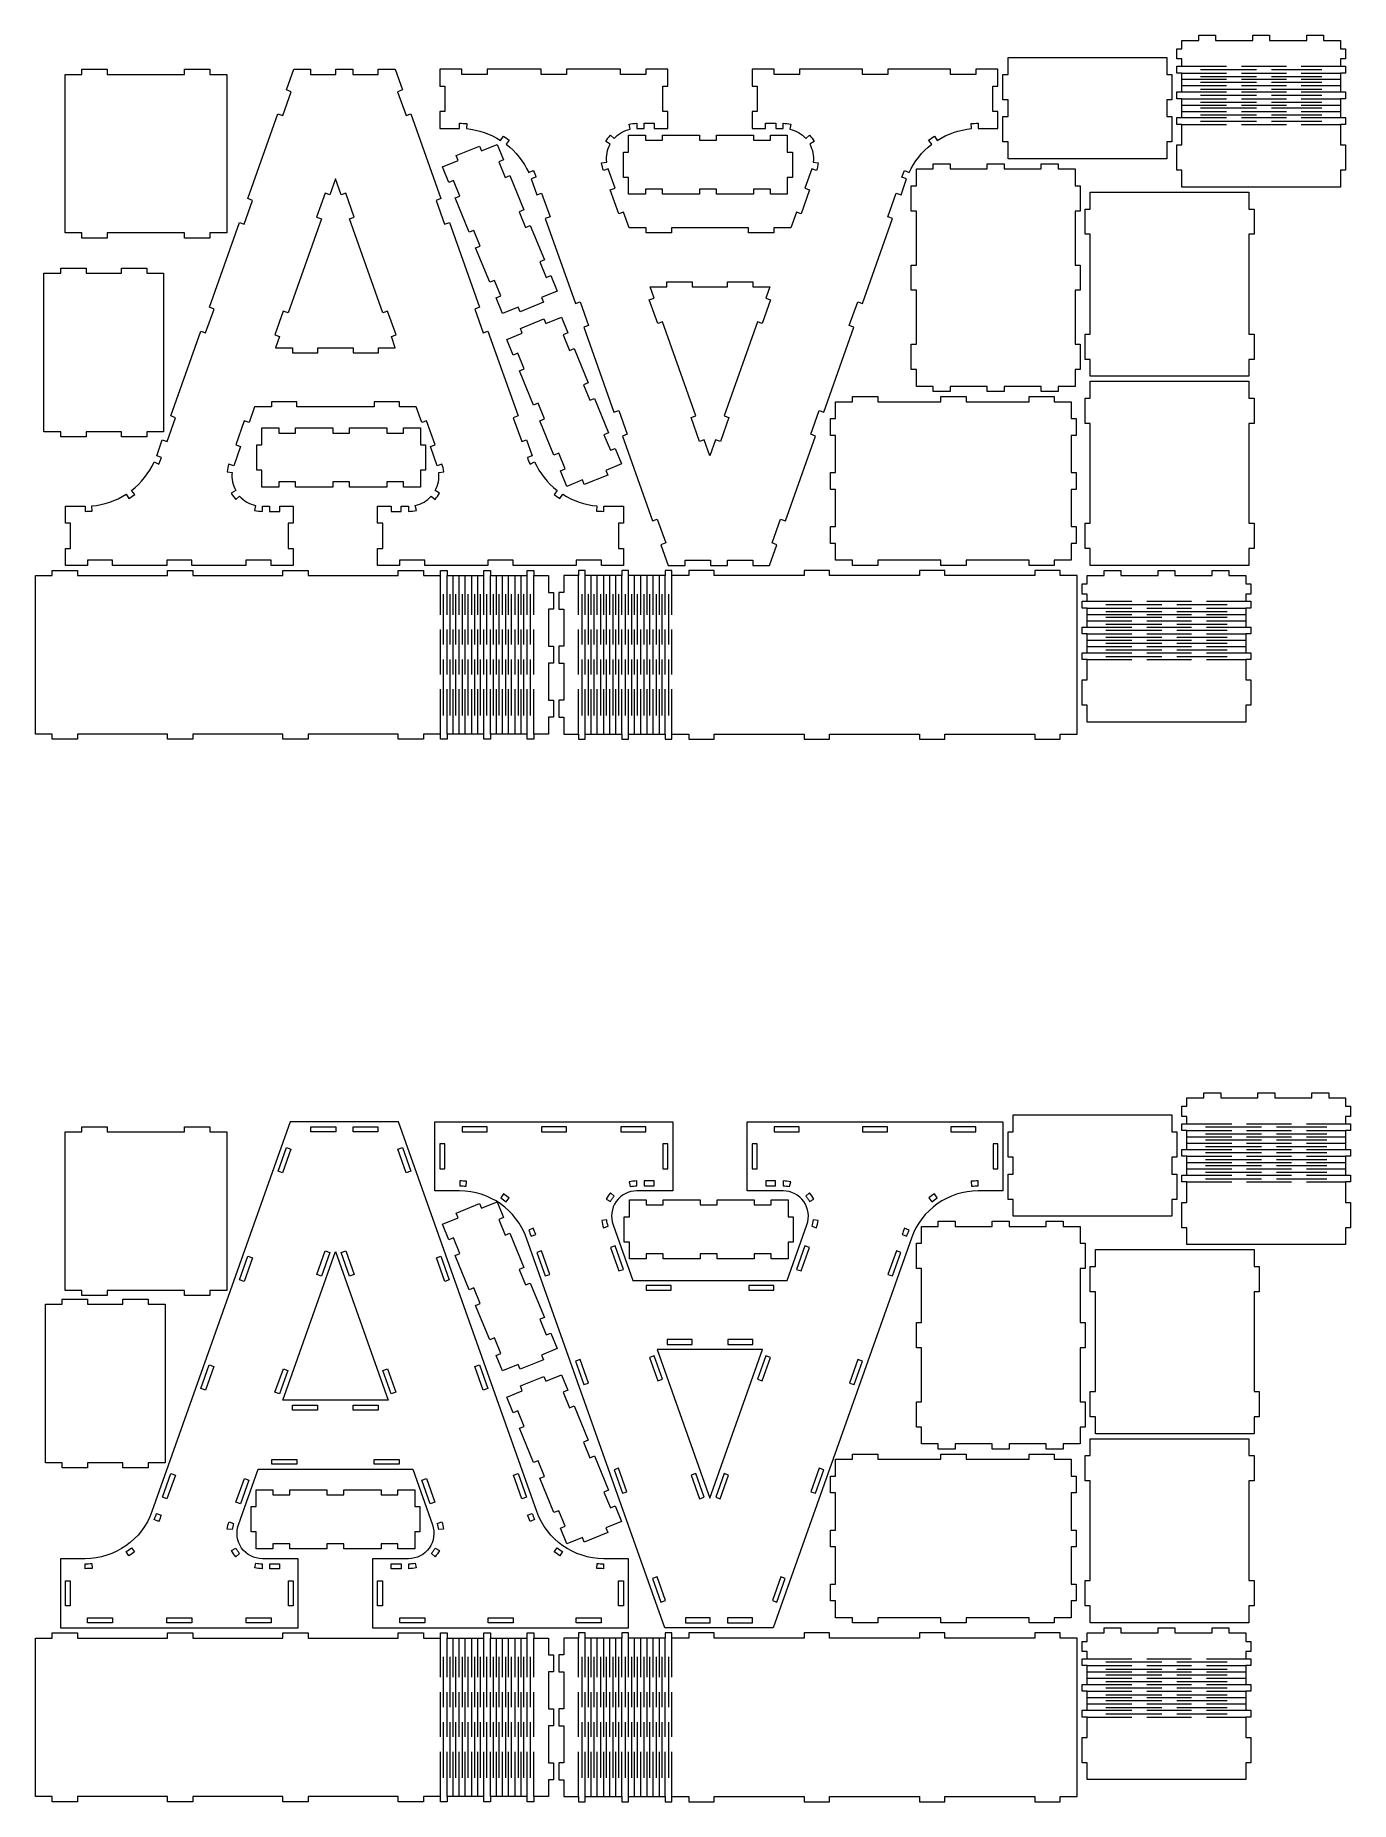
# Model space of a CAD drawing. Header units: millimetres. Extents: x -390 to 390, y -523 to 523.
import ezdxf

# ---------------------------------------------------------------- set-up
doc = ezdxf.new("R2010")
doc.units = ezdxf.units.MM
doc.header["$MEASUREMENT"] = 0
doc.layers.add('Camada 1', color=7, linetype='Continuous')

msp = doc.modelspace()

# ---------------------------------------------------------------- linework, layer by layer
at = {"layer": 'Camada 1', "color": 250, "lineweight": 20}
for points, knots in [([(289.6653, 520.4617), (289.6653, 520.4617), (289.6653, 515.4617), (289.6653, 515.4617), (289.6653, 515.4617), (289.6653, 515.4617), (286.6653, 515.4617), (286.6653, 515.4617), (286.6653, 515.4617), (286.6653, 515.4617), (286.6653, 509.4617), (286.6653, 509.4617), (286.6653, 509.4617), (286.6653, 509.4617), (289.6653, 509.4617), (289.6653, 509.4617), (289.6653, 509.4617), (289.6653, 509.4617), (289.6653, 505.1451), (289.6653, 505.1451), (289.6653, 505.1451), (289.6653, 505.1451), (286.6653, 505.1451), (286.6653, 505.1451), (286.6653, 505.1451), (286.6653, 505.1451), (286.6653, 501.1257), (286.6653, 501.1257), (286.6653, 501.1257), (286.6653, 501.1257), (289.6653, 501.1257), (289.6653, 501.1257), (289.6653, 501.1257), (289.6653, 501.1257), (289.6653, 489.9027), (289.6653, 489.9027), (289.6653, 489.9027), (289.6653, 489.9027), (286.6653, 489.9027), (286.6653, 489.9027), (286.6653, 489.9027), (286.6653, 489.9027), (286.6653, 485.8833), (286.6653, 485.8833), (286.6653, 485.8833), (286.6653, 485.8833), (289.6653, 485.8833), (289.6653, 485.8833), (289.6653, 485.8833), (289.6653, 485.8833), (289.6653, 474.6603), (289.6653, 474.6603), (289.6653, 474.6603), (289.6653, 474.6603), (286.6653, 474.6603), (286.6653, 474.6603), (286.6653, 474.6603), (286.6653, 474.6603), (286.6653, 470.6409), (286.6653, 470.6409), (286.6653, 470.6409), (286.6653, 470.6409), (289.6653, 470.6409), (289.6653, 470.6409), (289.6653, 470.6409), (289.6653, 470.6409), (289.6653, 458.5225), (289.6653, 458.5225), (289.6653, 458.5225), (289.6653, 458.5225), (286.6653, 458.5225), (286.6653, 458.5225), (286.6653, 458.5225), (286.6653, 458.5225), (286.6653, 443.5225), (286.6653, 443.5225), (286.6653, 443.5225), (286.6653, 443.5225), (289.6653, 443.5225), (289.6653, 443.5225), (289.6653, 443.5225), (289.6653, 443.5225), (289.6653, 433.5225), (289.6653, 433.5225), (289.6653, 433.5225), (289.6653, 433.5225), (383.6653, 433.5225), (383.6653, 433.5225), (383.6653, 433.5225), (383.6653, 433.5225), (383.6653, 443.5225), (383.6653, 443.5225), (383.6653, 443.5225), (383.6653, 443.5225), (386.6653, 443.5225), (386.6653, 443.5225), (386.6653, 443.5225), (386.6653, 443.5225), (386.6653, 458.5225), (386.6653, 458.5225), (386.6653, 458.5225), (386.6653, 458.5225), (383.6653, 458.5225), (383.6653, 458.5225), (383.6653, 458.5225), (383.6653, 458.5225), (383.6653, 470.6409), (383.6653, 470.6409), (383.6653, 470.6409), (383.6653, 470.6409), (386.6653, 470.6409), (386.6653, 470.6409), (386.6653, 470.6409), (386.6653, 470.6409), (386.6653, 474.6603), (386.6653, 474.6603), (386.6653, 474.6603), (386.6653, 474.6603), (383.6653, 474.6603), (383.6653, 474.6603), (383.6653, 474.6603), (383.6653, 474.6603), (383.6653, 485.8833), (383.6653, 485.8833), (383.6653, 485.8833), (383.6653, 485.8833), (386.6653, 485.8833), (386.6653, 485.8833), (386.6653, 485.8833), (386.6653, 485.8833), (386.6653, 489.9027), (386.6653, 489.9027), (386.6653, 489.9027), (386.6653, 489.9027), (383.6653, 489.9027), (383.6653, 489.9027), (383.6653, 489.9027), (383.6653, 489.9027), (383.6653, 501.1257), (383.6653, 501.1257), (383.6653, 501.1257), (383.6653, 501.1257), (386.6653, 501.1257), (386.6653, 501.1257), (386.6653, 501.1257), (386.6653, 501.1257), (386.6653, 505.1451), (386.6653, 505.1451), (386.6653, 505.1451), (386.6653, 505.1451), (383.6653, 505.1451), (383.6653, 505.1451), (383.6653, 505.1451), (383.6653, 505.1451), (383.6653, 509.4617), (383.6653, 509.4617), (383.6653, 509.4617), (383.6653, 509.4617), (386.6653, 509.4617), (386.6653, 509.4617), (386.6653, 509.4617), (386.6653, 509.4617), (386.6653, 515.4617), (386.6653, 515.4617), (386.6653, 515.4617), (386.6653, 515.4617), (383.6653, 515.4617), (383.6653, 515.4617), (383.6653, 515.4617), (383.6653, 515.4617), (383.6653, 520.4617), (383.6653, 520.4617), (383.6653, 520.4617), (383.6653, 520.4617), (373.6653, 520.4617), (373.6653, 520.4617), (373.6653, 520.4617), (373.6653, 520.4617), (373.6653, 523.4617), (373.6653, 523.4617), (373.6653, 523.4617), (373.6653, 523.4617), (363.6653, 523.4617), (363.6653, 523.4617), (363.6653, 523.4617), (363.6653, 523.4617), (363.6653, 520.4617), (363.6653, 520.4617), (363.6653, 520.4617), (363.6653, 520.4617), (341.6653, 520.4617), (341.6653, 520.4617), (341.6653, 520.4617), (341.6653, 520.4617), (341.6653, 523.4617), (341.6653, 523.4617), (341.6653, 523.4617), (341.6653, 523.4617), (331.6653, 523.4617), (331.6653, 523.4617), (331.6653, 523.4617), (331.6653, 523.4617), (331.6653, 520.4617), (331.6653, 520.4617), (331.6653, 520.4617), (331.6653, 520.4617), (309.6653, 520.4617), (309.6653, 520.4617), (309.6653, 520.4617), (309.6653, 520.4617), (309.6653, 523.4617), (309.6653, 523.4617), (309.6653, 523.4617), (309.6653, 523.4617), (299.6653, 523.4617), (299.6653, 523.4617), (299.6653, 523.4617), (299.6653, 523.4617), (299.6653, 520.4617), (299.6653, 520.4617), (299.6653, 520.4617), (299.6653, 520.4617), (289.6653, 520.4617), (289.6653, 520.4617)], [0, 0, 0, 0, 0.01754386, 0.01754386, 0.01754386, 0.01754386, 0.035087719, 0.035087719, 0.035087719, 0.035087719, 0.052631579, 0.052631579, 0.052631579, 0.052631579, 0.070175439, 0.070175439, 0.070175439, 0.070175439, 0.087719298, 0.087719298, 0.087719298, 0.087719298, 0.105263158, 0.105263158, 0.105263158, 0.105263158, 0.122807018, 0.122807018, 0.122807018, 0.122807018, 0.140350877, 0.140350877, 0.140350877, 0.140350877, 0.157894737, 0.157894737, 0.157894737, 0.157894737, 0.175438596, 0.175438596, 0.175438596, 0.175438596, 0.192982456, 0.192982456, 0.192982456, 0.192982456, 0.210526316, 0.210526316, 0.210526316, 0.210526316, 0.228070175, 0.228070175, 0.228070175, 0.228070175, 0.245614035, 0.245614035, 0.245614035, 0.245614035, 0.263157895, 0.263157895, 0.263157895, 0.263157895, 0.280701754, 0.280701754, 0.280701754, 0.280701754, 0.298245614, 0.298245614, 0.298245614, 0.298245614, 0.315789474, 0.315789474, 0.315789474, 0.315789474, 0.333333333, 0.333333333, 0.333333333, 0.333333333, 0.350877193, 0.350877193, 0.350877193, 0.350877193, 0.368421053, 0.368421053, 0.368421053, 0.368421053, 0.385964912, 0.385964912, 0.385964912, 0.385964912, 0.403508772, 0.403508772, 0.403508772, 0.403508772, 0.421052632, 0.421052632, 0.421052632, 0.421052632, 0.438596491, 0.438596491, 0.438596491, 0.438596491, 0.456140351, 0.456140351, 0.456140351, 0.456140351, 0.473684211, 0.473684211, 0.473684211, 0.473684211, 0.49122807, 0.49122807, 0.49122807, 0.49122807, 0.50877193, 0.50877193, 0.50877193, 0.50877193, 0.526315789, 0.526315789, 0.526315789, 0.526315789, 0.543859649, 0.543859649, 0.543859649, 0.543859649, 0.561403509, 0.561403509, 0.561403509, 0.561403509, 0.578947368, 0.578947368, 0.578947368, 0.578947368, 0.596491228, 0.596491228, 0.596491228, 0.596491228, 0.614035088, 0.614035088, 0.614035088, 0.614035088, 0.631578947, 0.631578947, 0.631578947, 0.631578947, 0.649122807, 0.649122807, 0.649122807, 0.649122807, 0.666666667, 0.666666667, 0.666666667, 0.666666667, 0.684210526, 0.684210526, 0.684210526, 0.684210526, 0.701754386, 0.701754386, 0.701754386, 0.701754386, 0.719298246, 0.719298246, 0.719298246, 0.719298246, 0.736842105, 0.736842105, 0.736842105, 0.736842105, 0.754385965, 0.754385965, 0.754385965, 0.754385965, 0.771929825, 0.771929825, 0.771929825, 0.771929825, 0.789473684, 0.789473684, 0.789473684, 0.789473684, 0.807017544, 0.807017544, 0.807017544, 0.807017544, 0.824561404, 0.824561404, 0.824561404, 0.824561404, 0.842105263, 0.842105263, 0.842105263, 0.842105263, 0.859649123, 0.859649123, 0.859649123, 0.859649123, 0.877192982, 0.877192982, 0.877192982, 0.877192982, 0.894736842, 0.894736842, 0.894736842, 0.894736842, 0.912280702, 0.912280702, 0.912280702, 0.912280702, 0.929824561, 0.929824561, 0.929824561, 0.929824561, 0.947368421, 0.947368421, 0.947368421, 0.947368421, 0.964912281, 0.964912281, 0.964912281, 0.964912281, 1, 1, 1, 1]), ([(-276.2998, 406.3185), (-276.2998, 406.3185), (-276.2998, 500.3185), (-276.2998, 500.3185), (-276.2998, 500.3185), (-276.2998, 500.3185), (-286.2998, 500.3185), (-286.2998, 500.3185), (-286.2998, 500.3185), (-286.2998, 500.3185), (-286.2998, 503.3185), (-286.2998, 503.3185), (-286.2998, 503.3185), (-286.2998, 503.3185), (-301.2998, 503.3185), (-301.2998, 503.3185), (-301.2998, 503.3185), (-301.2998, 503.3185), (-301.2998, 500.3185), (-301.2998, 500.3185), (-301.2998, 500.3185), (-301.2998, 500.3185), (-347.05, 500.3185), (-347.05, 500.3185), (-347.05, 500.3185), (-347.05, 500.3185), (-347.05, 503.3185), (-347.05, 503.3185), (-347.05, 503.3185), (-347.05, 503.3185), (-362.05, 503.3185), (-362.05, 503.3185), (-362.05, 503.3185), (-362.05, 503.3185), (-362.05, 500.3185), (-362.05, 500.3185), (-362.05, 500.3185), (-362.05, 500.3185), (-372.05, 500.3185), (-372.05, 500.3185), (-372.05, 500.3185), (-372.05, 500.3185), (-372.05, 406.3185), (-372.05, 406.3185), (-372.05, 406.3185), (-372.05, 406.3185), (-362.05, 406.3185), (-362.05, 406.3185), (-362.05, 406.3185), (-362.05, 406.3185), (-362.05, 403.3185), (-362.05, 403.3185), (-362.05, 403.3185), (-362.05, 403.3185), (-347.05, 403.3185), (-347.05, 403.3185), (-347.05, 403.3185), (-347.05, 403.3185), (-347.05, 406.3185), (-347.05, 406.3185), (-347.05, 406.3185), (-347.05, 406.3185), (-301.2998, 406.3185), (-301.2998, 406.3185), (-301.2998, 406.3185), (-301.2998, 406.3185), (-301.2998, 403.3185), (-301.2998, 403.3185), (-301.2998, 403.3185), (-301.2998, 403.3185), (-286.2998, 403.3185), (-286.2998, 403.3185), (-286.2998, 403.3185), (-286.2998, 403.3185), (-286.2998, 406.3185), (-286.2998, 406.3185), (-286.2998, 406.3185), (-286.2998, 406.3185), (-276.2998, 406.3185), (-276.2998, 406.3185)], [0, 0, 0, 0, 0.047619048, 0.047619048, 0.047619048, 0.047619048, 0.095238095, 0.095238095, 0.095238095, 0.095238095, 0.142857143, 0.142857143, 0.142857143, 0.142857143, 0.19047619, 0.19047619, 0.19047619, 0.19047619, 0.238095238, 0.238095238, 0.238095238, 0.238095238, 0.285714286, 0.285714286, 0.285714286, 0.285714286, 0.333333333, 0.333333333, 0.333333333, 0.333333333, 0.380952381, 0.380952381, 0.380952381, 0.380952381, 0.428571429, 0.428571429, 0.428571429, 0.428571429, 0.476190476, 0.476190476, 0.476190476, 0.476190476, 0.523809524, 0.523809524, 0.523809524, 0.523809524, 0.571428571, 0.571428571, 0.571428571, 0.571428571, 0.619047619, 0.619047619, 0.619047619, 0.619047619, 0.666666667, 0.666666667, 0.666666667, 0.666666667, 0.714285714, 0.714285714, 0.714285714, 0.714285714, 0.761904762, 0.761904762, 0.761904762, 0.761904762, 0.80952381, 0.80952381, 0.80952381, 0.80952381, 0.857142857, 0.857142857, 0.857142857, 0.857142857, 0.904761905, 0.904761905, 0.904761905, 0.904761905, 1, 1, 1, 1]), ([(-245.9036, 476.9288), (-245.9036, 476.9288), (-263.7313, 426.6575), (-263.7313, 426.6575), (-263.7313, 426.6575), (-263.7313, 426.6575), (-260.9039, 425.6548), (-260.9039, 425.6548), (-260.9039, 425.6548), (-260.9039, 425.6548), (-265.9174, 411.5174), (-265.9174, 411.5174), (-265.9174, 411.5174), (-265.9174, 411.5174), (-268.7449, 412.5201), (-268.7449, 412.5201), (-268.7449, 412.5201), (-268.7449, 412.5201), (-286.5726, 362.2488), (-286.5726, 362.2488), (-286.5726, 362.2488), (-286.5726, 362.2488), (-283.7452, 361.2461), (-283.7452, 361.2461), (-283.7452, 361.2461), (-283.7452, 361.2461), (-288.7587, 347.1088), (-288.7587, 347.1088), (-288.7587, 347.1088), (-288.7587, 347.1088), (-291.5862, 348.1115), (-291.5862, 348.1115), (-291.5862, 348.1115), (-291.5862, 348.1115), (-309.4139, 297.8401), (-309.4139, 297.8401), (-309.4139, 297.8401), (-309.4139, 297.8401), (-306.5864, 296.8374), (-306.5864, 296.8374), (-306.5864, 296.8374), (-306.5864, 296.8374), (-311.6, 282.7001), (-311.6, 282.7001), (-311.6, 282.7001), (-311.6, 282.7001), (-314.4274, 283.7028), (-314.4274, 283.7028), (-314.4274, 283.7028), (-314.4274, 283.7028), (-317.7698, 274.2779), (-317.7698, 274.2779), (-317.7698, 274.2779), (-317.7698, 274.2779), (-314.9423, 273.2752), (-314.9423, 273.2752), (-314.9423, 273.2752), (-315.4179, 271.9341), (-315.9529, 270.6148), (-316.5457, 269.3213), (-316.5457, 269.3213), (-316.5457, 269.3213), (-319.273, 270.5711), (-319.273, 270.5711), (-319.273, 270.5711), (-322.2973, 263.9716), (-326.8734, 258.2018), (-332.6108, 253.754), (-332.6108, 253.754), (-332.6108, 253.754), (-330.7727, 251.383), (-330.7727, 251.383), (-330.7727, 251.383), (-331.8973, 250.5112), (-333.06, 249.6898), (-334.2576, 248.9213), (-334.2576, 248.9213), (-334.2576, 248.9213), (-335.8778, 251.4461), (-335.8778, 251.4461), (-335.8778, 251.4461), (-341.9875, 247.5254), (-348.955, 245.1409), (-356.1858, 244.4963), (-356.1858, 244.4963), (-356.1858, 244.4963), (-355.9194, 241.5081), (-355.9194, 241.5081), (-355.9194, 241.5081), (-357.3367, 241.3818), (-358.7589, 241.3185), (-360.1818, 241.3185), (-360.1818, 241.3185), (-360.1818, 241.3185), (-360.1818, 244.3185), (-360.1818, 244.3185), (-360.1818, 244.3185), (-360.1818, 244.3185), (-371.8501, 244.3185), (-371.8501, 244.3185), (-371.8501, 244.3185), (-371.8501, 244.3185), (-371.8501, 234.3185), (-371.8501, 234.3185), (-371.8501, 234.3185), (-371.8501, 234.3185), (-368.8501, 234.3185), (-368.8501, 234.3185), (-368.8501, 234.3185), (-368.8501, 234.3185), (-368.8501, 219.3185), (-368.8501, 219.3185), (-368.8501, 219.3185), (-368.8501, 219.3185), (-371.8501, 219.3185), (-371.8501, 219.3185), (-371.8501, 219.3185), (-371.8501, 219.3185), (-371.8501, 209.3185), (-371.8501, 209.3185), (-371.8501, 209.3185), (-371.8501, 209.3185), (-358.8501, 209.3185), (-358.8501, 209.3185), (-358.8501, 209.3185), (-358.8501, 209.3185), (-358.8501, 212.3185), (-358.8501, 212.3185), (-358.8501, 212.3185), (-358.8501, 212.3185), (-343.8501, 212.3185), (-343.8501, 212.3185), (-343.8501, 212.3185), (-343.8501, 212.3185), (-343.8501, 209.3185), (-343.8501, 209.3185), (-343.8501, 209.3185), (-343.8501, 209.3185), (-311.8501, 209.3185), (-311.8501, 209.3185), (-311.8501, 209.3185), (-311.8501, 209.3185), (-311.8501, 212.3185), (-311.8501, 212.3185), (-311.8501, 212.3185), (-311.8501, 212.3185), (-296.8501, 212.3185), (-296.8501, 212.3185), (-296.8501, 212.3185), (-296.8501, 212.3185), (-296.8501, 209.3185), (-296.8501, 209.3185), (-296.8501, 209.3185), (-296.8501, 209.3185), (-264.8501, 209.3185), (-264.8501, 209.3185), (-264.8501, 209.3185), (-264.8501, 209.3185), (-264.8501, 212.3185), (-264.8501, 212.3185), (-264.8501, 212.3185), (-264.8501, 212.3185), (-249.8501, 212.3185), (-249.8501, 212.3185), (-249.8501, 212.3185), (-249.8501, 212.3185), (-249.8501, 209.3185), (-249.8501, 209.3185), (-249.8501, 209.3185), (-249.8501, 209.3185), (-236.8501, 209.3185), (-236.8501, 209.3185), (-236.8501, 209.3185), (-236.8501, 209.3185), (-236.8501, 219.3185), (-236.8501, 219.3185), (-236.8501, 219.3185), (-236.8501, 219.3185), (-239.8501, 219.3185), (-239.8501, 219.3185), (-239.8501, 219.3185), (-239.8501, 219.3185), (-239.8501, 234.3185), (-239.8501, 234.3185), (-239.8501, 234.3185), (-239.8501, 234.3185), (-236.8501, 234.3185), (-236.8501, 234.3185), (-236.8501, 234.3185), (-236.8501, 234.3185), (-236.8501, 244.3185), (-236.8501, 244.3185), (-236.8501, 244.3185), (-236.8501, 244.3185), (-244.8501, 244.3185), (-244.8501, 244.3185), (-244.8501, 244.3185), (-244.8501, 244.3185), (-244.8501, 241.3185), (-244.8501, 241.3185), (-244.8501, 241.3185), (-244.8501, 241.3185), (-250.8501, 241.3185), (-250.8501, 241.3185), (-250.8501, 241.3185), (-250.8501, 241.3185), (-250.8501, 244.3185), (-250.8501, 244.3185), (-250.8501, 244.3185), (-250.8501, 244.3185), (-255.1667, 244.3185), (-255.1667, 244.3185), (-255.1667, 244.3185), (-255.1667, 244.3185), (-255.1667, 241.3185), (-255.1667, 241.3185), (-255.1667, 241.3185), (-256.7271, 241.3185), (-258.2826, 241.4924), (-259.8045, 241.837), (-259.8045, 241.837), (-259.8045, 241.837), (-259.142, 244.7629), (-259.142, 244.7629), (-259.142, 244.7629), (-262.8101, 245.5935), (-266.1259, 247.5523), (-268.6237, 250.364), (-268.6237, 250.364), (-268.6237, 250.364), (-270.8665, 248.3716), (-270.8665, 248.3716), (-270.8665, 248.3716), (-271.9028, 249.5381), (-272.8059, 250.8166), (-273.559, 252.1832), (-273.559, 252.1832), (-273.559, 252.1832), (-270.9315, 253.6311), (-270.9315, 253.6311), (-270.9315, 253.6311), (-272.7467, 256.925), (-273.4845, 260.7048), (-273.0413, 264.4396), (-273.0413, 264.4396), (-273.0413, 264.4396), (-276.0204, 264.7931), (-276.0204, 264.7931), (-276.0204, 264.7931), (-275.8365, 266.3426), (-275.4805, 267.8668), (-274.959, 269.3374), (-274.959, 269.3374), (-274.959, 269.3374), (-272.1315, 268.3347), (-272.1315, 268.3347), (-272.1315, 268.3347), (-272.1315, 268.3347), (-268.0811, 279.7563), (-268.0811, 279.7563), (-268.0811, 279.7563), (-268.0811, 279.7563), (-270.9086, 280.759), (-270.9086, 280.759), (-270.9086, 280.759), (-270.9086, 280.759), (-265.895, 294.8963), (-265.895, 294.8963), (-265.895, 294.8963), (-265.895, 294.8963), (-263.0676, 293.8936), (-263.0676, 293.8936), (-263.0676, 293.8936), (-263.0676, 293.8936), (-259.7252, 303.3185), (-259.7252, 303.3185), (-259.7252, 303.3185), (-259.7252, 303.3185), (-249.7252, 303.3185), (-249.7252, 303.3185), (-249.7252, 303.3185), (-249.7252, 303.3185), (-249.7252, 306.3185), (-249.7252, 306.3185), (-249.7252, 306.3185), (-249.7252, 306.3185), (-234.7252, 306.3185), (-234.7252, 306.3185), (-234.7252, 306.3185), (-234.7252, 306.3185), (-234.7252, 303.3185), (-234.7252, 303.3185), (-234.7252, 303.3185), (-234.7252, 303.3185), (-188.975, 303.3185), (-188.975, 303.3185), (-188.975, 303.3185), (-188.975, 303.3185), (-188.975, 306.3185), (-188.975, 306.3185), (-188.975, 306.3185), (-188.975, 306.3185), (-173.975, 306.3185), (-173.975, 306.3185), (-173.975, 306.3185), (-173.975, 306.3185), (-173.975, 303.3185), (-173.975, 303.3185), (-173.975, 303.3185), (-173.975, 303.3185), (-163.975, 303.3185), (-163.975, 303.3185), (-163.975, 303.3185), (-163.975, 303.3185), (-160.6326, 293.8936), (-160.6326, 293.8936), (-160.6326, 293.8936), (-160.6326, 293.8936), (-157.8052, 294.8963), (-157.8052, 294.8963), (-157.8052, 294.8963), (-157.8052, 294.8963), (-152.7916, 280.759), (-152.7916, 280.759), (-152.7916, 280.759), (-152.7916, 280.759), (-155.6191, 279.7563), (-155.6191, 279.7563), (-155.6191, 279.7563), (-155.6191, 279.7563), (-151.5687, 268.3347), (-151.5687, 268.3347), (-151.5687, 268.3347), (-151.5687, 268.3347), (-148.7412, 269.3374), (-148.7412, 269.3374), (-148.7412, 269.3374), (-148.2197, 267.8668), (-147.8637, 266.3426), (-147.6798, 264.7931), (-147.6798, 264.7931), (-147.6798, 264.7931), (-150.6589, 264.4395), (-150.6589, 264.4395), (-150.6589, 264.4395), (-150.2157, 260.7047), (-150.9535, 256.925), (-152.7687, 253.6311), (-152.7687, 253.6311), (-152.7687, 253.6311), (-150.1412, 252.1832), (-150.1412, 252.1832), (-150.1412, 252.1832), (-150.8943, 250.8166), (-151.7974, 249.5381), (-152.8337, 248.3716), (-152.8337, 248.3716), (-152.8337, 248.3716), (-155.0765, 250.364), (-155.0765, 250.364), (-155.0765, 250.364), (-157.5743, 247.5523), (-160.8901, 245.5935), (-164.5582, 244.7629), (-164.5582, 244.7629), (-164.5582, 244.7629), (-163.8957, 241.837), (-163.8957, 241.837), (-163.8957, 241.837), (-165.4176, 241.4924), (-166.9731, 241.3185), (-168.5335, 241.3185), (-168.5335, 241.3185), (-168.5335, 241.3185), (-168.5335, 244.3185), (-168.5335, 244.3185), (-168.5335, 244.3185), (-168.5335, 244.3185), (-172.8501, 244.3185), (-172.8501, 244.3185), (-172.8501, 244.3185), (-172.8501, 244.3185), (-172.8501, 241.3185), (-172.8501, 241.3185), (-172.8501, 241.3185), (-172.8501, 241.3185), (-178.8501, 241.3185), (-178.8501, 241.3185), (-178.8501, 241.3185), (-178.8501, 241.3185), (-178.8501, 244.3185), (-178.8501, 244.3185), (-178.8501, 244.3185), (-178.8501, 244.3185), (-186.8501, 244.3185), (-186.8501, 244.3185), (-186.8501, 244.3185), (-186.8501, 244.3185), (-186.8501, 234.3185), (-186.8501, 234.3185), (-186.8501, 234.3185), (-186.8501, 234.3185), (-183.8501, 234.3185), (-183.8501, 234.3185), (-183.8501, 234.3185), (-183.8501, 234.3185), (-183.8501, 219.3185), (-183.8501, 219.3185), (-183.8501, 219.3185), (-183.8501, 219.3185), (-186.8501, 219.3185), (-186.8501, 219.3185), (-186.8501, 219.3185), (-186.8501, 219.3185), (-186.8501, 209.3185), (-186.8501, 209.3185), (-186.8501, 209.3185), (-186.8501, 209.3185), (-173.8501, 209.3185), (-173.8501, 209.3185), (-173.8501, 209.3185), (-173.8501, 209.3185), (-173.8501, 212.3185), (-173.8501, 212.3185), (-173.8501, 212.3185), (-173.8501, 212.3185), (-158.8501, 212.3185), (-158.8501, 212.3185), (-158.8501, 212.3185), (-158.8501, 212.3185), (-158.8501, 209.3185), (-158.8501, 209.3185), (-158.8501, 209.3185), (-158.8501, 209.3185), (-121.545, 209.3185), (-121.545, 209.3185), (-121.545, 209.3185), (-121.545, 209.3185), (-121.545, 212.3185), (-121.545, 212.3185), (-121.545, 212.3185), (-121.545, 212.3185), (-106.545, 212.3185), (-106.545, 212.3185), (-106.545, 212.3185), (-106.545, 212.3185), (-106.545, 209.3185), (-106.545, 209.3185), (-106.545, 209.3185), (-106.545, 209.3185), (-69.2399, 209.3185), (-69.2399, 209.3185), (-69.2399, 209.3185), (-69.2399, 209.3185), (-69.2399, 212.3185), (-69.2399, 212.3185), (-69.2399, 212.3185), (-69.2399, 212.3185), (-54.2399, 212.3185), (-54.2399, 212.3185), (-54.2399, 212.3185), (-54.2399, 212.3185), (-54.2399, 209.3185), (-54.2399, 209.3185), (-54.2399, 209.3185), (-54.2399, 209.3185), (-41.2399, 209.3185), (-41.2399, 209.3185), (-41.2399, 209.3185), (-41.2399, 209.3185), (-41.2399, 219.3185), (-41.2399, 219.3185), (-41.2399, 219.3185), (-41.2399, 219.3185), (-44.2399, 219.3185), (-44.2399, 219.3185), (-44.2399, 219.3185), (-44.2399, 219.3185), (-44.2399, 234.3185), (-44.2399, 234.3185), (-44.2399, 234.3185), (-44.2399, 234.3185), (-41.2399, 234.3185), (-41.2399, 234.3185), (-41.2399, 234.3185), (-41.2399, 234.3185), (-41.2399, 244.3185), (-41.2399, 244.3185), (-41.2399, 244.3185), (-41.2399, 244.3185), (-52.9082, 244.3185), (-52.9082, 244.3185), (-52.9082, 244.3185), (-52.9082, 244.3185), (-52.9082, 241.3185), (-52.9082, 241.3185), (-52.9082, 241.3185), (-54.3311, 241.3185), (-55.7533, 241.3818), (-57.1706, 241.5081), (-57.1706, 241.5081), (-57.1706, 241.5081), (-56.9042, 244.4963), (-56.9042, 244.4963), (-56.9042, 244.4963), (-64.135, 245.1409), (-71.1025, 247.5254), (-77.2122, 251.4461), (-77.2122, 251.4461), (-77.2122, 251.4461), (-78.8324, 248.9213), (-78.8324, 248.9213), (-78.8324, 248.9213), (-80.03, 249.6898), (-81.1927, 250.5112), (-82.3173, 251.383), (-82.3173, 251.383), (-82.3173, 251.383), (-80.4792, 253.754), (-80.4792, 253.754), (-80.4792, 253.754), (-86.2166, 258.2018), (-90.7927, 263.9716), (-93.817, 270.5711), (-93.817, 270.5711), (-93.817, 270.5711), (-96.5443, 269.3213), (-96.5443, 269.3213), (-96.5443, 269.3213), (-97.1371, 270.6148), (-97.6721, 271.9341), (-98.1477, 273.2752), (-98.1477, 273.2752), (-98.1477, 273.2752), (-95.3202, 274.2779), (-95.3202, 274.2779), (-95.3202, 274.2779), (-95.3202, 274.2779), (-98.6626, 283.7028), (-98.6626, 283.7028), (-98.6626, 283.7028), (-98.6626, 283.7028), (-101.49, 282.7001), (-101.49, 282.7001), (-101.49, 282.7001), (-101.49, 282.7001), (-106.5036, 296.8374), (-106.5036, 296.8374), (-106.5036, 296.8374), (-106.5036, 296.8374), (-103.6761, 297.8401), (-103.6761, 297.8401), (-103.6761, 297.8401), (-103.6761, 297.8401), (-121.5038, 348.1115), (-121.5038, 348.1115), (-121.5038, 348.1115), (-121.5038, 348.1115), (-124.3313, 347.1088), (-124.3313, 347.1088), (-124.3313, 347.1088), (-124.3313, 347.1088), (-129.3448, 361.2461), (-129.3448, 361.2461), (-129.3448, 361.2461), (-129.3448, 361.2461), (-126.5174, 362.2488), (-126.5174, 362.2488), (-126.5174, 362.2488), (-126.5174, 362.2488), (-144.3451, 412.5201), (-144.3451, 412.5201), (-144.3451, 412.5201), (-144.3451, 412.5201), (-147.1726, 411.5174), (-147.1726, 411.5174), (-147.1726, 411.5174), (-147.1726, 411.5174), (-152.1861, 425.6548), (-152.1861, 425.6548), (-152.1861, 425.6548), (-152.1861, 425.6548), (-149.3587, 426.6575), (-149.3587, 426.6575), (-149.3587, 426.6575), (-149.3587, 426.6575), (-167.1864, 476.9288), (-167.1864, 476.9288), (-167.1864, 476.9288), (-167.1864, 476.9288), (-170.0139, 475.9261), (-170.0139, 475.9261), (-170.0139, 475.9261), (-170.0139, 475.9261), (-175.0274, 490.0634), (-175.0274, 490.0634), (-175.0274, 490.0634), (-175.0274, 490.0634), (-172.1999, 491.0661), (-172.1999, 491.0661), (-172.1999, 491.0661), (-172.1999, 491.0661), (-176.545, 503.3185), (-176.545, 503.3185), (-176.545, 503.3185), (-176.545, 503.3185), (-186.545, 503.3185), (-186.545, 503.3185), (-186.545, 503.3185), (-186.545, 503.3185), (-186.545, 500.3185), (-186.545, 500.3185), (-186.545, 500.3185), (-186.545, 500.3185), (-201.545, 500.3185), (-201.545, 500.3185), (-201.545, 500.3185), (-201.545, 500.3185), (-201.545, 503.3185), (-201.545, 503.3185), (-201.545, 503.3185), (-201.545, 503.3185), (-211.545, 503.3185), (-211.545, 503.3185), (-211.545, 503.3185), (-211.545, 503.3185), (-211.545, 500.3185), (-211.545, 500.3185), (-211.545, 500.3185), (-211.545, 500.3185), (-226.545, 500.3185), (-226.545, 500.3185), (-226.545, 500.3185), (-226.545, 500.3185), (-226.545, 503.3185), (-226.545, 503.3185), (-226.545, 503.3185), (-226.545, 503.3185), (-236.545, 503.3185), (-236.545, 503.3185), (-236.545, 503.3185), (-236.545, 503.3185), (-240.8901, 491.0661), (-240.8901, 491.0661), (-240.8901, 491.0661), (-240.8901, 491.0661), (-238.0626, 490.0634), (-238.0626, 490.0634), (-238.0626, 490.0634), (-238.0626, 490.0634), (-243.0761, 475.9261), (-243.0761, 475.9261), (-243.0761, 475.9261), (-243.0761, 475.9261), (-245.9036, 476.9288), (-245.9036, 476.9288)], [0, 0, 0, 0, 0.006060606, 0.006060606, 0.006060606, 0.006060606, 0.012121212, 0.012121212, 0.012121212, 0.012121212, 0.018181818, 0.018181818, 0.018181818, 0.018181818, 0.024242424, 0.024242424, 0.024242424, 0.024242424, 0.03030303, 0.03030303, 0.03030303, 0.03030303, 0.036363636, 0.036363636, 0.036363636, 0.036363636, 0.042424242, 0.042424242, 0.042424242, 0.042424242, 0.048484848, 0.048484848, 0.048484848, 0.048484848, 0.054545455, 0.054545455, 0.054545455, 0.054545455, 0.060606061, 0.060606061, 0.060606061, 0.060606061, 0.066666667, 0.066666667, 0.066666667, 0.066666667, 0.072727273, 0.072727273, 0.072727273, 0.072727273, 0.078787879, 0.078787879, 0.078787879, 0.078787879, 0.084848485, 0.084848485, 0.084848485, 0.084848485, 0.090909091, 0.090909091, 0.090909091, 0.090909091, 0.096969697, 0.096969697, 0.096969697, 0.096969697, 0.103030303, 0.103030303, 0.103030303, 0.103030303, 0.109090909, 0.109090909, 0.109090909, 0.109090909, 0.115151515, 0.115151515, 0.115151515, 0.115151515, 0.121212121, 0.121212121, 0.121212121, 0.121212121, 0.127272727, 0.127272727, 0.127272727, 0.127272727, 0.133333333, 0.133333333, 0.133333333, 0.133333333, 0.139393939, 0.139393939, 0.139393939, 0.139393939, 0.145454545, 0.145454545, 0.145454545, 0.145454545, 0.151515152, 0.151515152, 0.151515152, 0.151515152, 0.157575758, 0.157575758, 0.157575758, 0.157575758, 0.163636364, 0.163636364, 0.163636364, 0.163636364, 0.16969697, 0.16969697, 0.16969697, 0.16969697, 0.175757576, 0.175757576, 0.175757576, 0.175757576, 0.181818182, 0.181818182, 0.181818182, 0.181818182, 0.187878788, 0.187878788, 0.187878788, 0.187878788, 0.193939394, 0.193939394, 0.193939394, 0.193939394, 0.2, 0.2, 0.2, 0.2, 0.206060606, 0.206060606, 0.206060606, 0.206060606, 0.212121212, 0.212121212, 0.212121212, 0.212121212, 0.218181818, 0.218181818, 0.218181818, 0.218181818, 0.224242424, 0.224242424, 0.224242424, 0.224242424, 0.23030303, 0.23030303, 0.23030303, 0.23030303, 0.236363636, 0.236363636, 0.236363636, 0.236363636, 0.242424242, 0.242424242, 0.242424242, 0.242424242, 0.248484848, 0.248484848, 0.248484848, 0.248484848, 0.254545455, 0.254545455, 0.254545455, 0.254545455, 0.260606061, 0.260606061, 0.260606061, 0.260606061, 0.266666667, 0.266666667, 0.266666667, 0.266666667, 0.272727273, 0.272727273, 0.272727273, 0.272727273, 0.278787879, 0.278787879, 0.278787879, 0.278787879, 0.284848485, 0.284848485, 0.284848485, 0.284848485, 0.290909091, 0.290909091, 0.290909091, 0.290909091, 0.296969697, 0.296969697, 0.296969697, 0.296969697, 0.303030303, 0.303030303, 0.303030303, 0.303030303, 0.309090909, 0.309090909, 0.309090909, 0.309090909, 0.315151515, 0.315151515, 0.315151515, 0.315151515, 0.321212121, 0.321212121, 0.321212121, 0.321212121, 0.327272727, 0.327272727, 0.327272727, 0.327272727, 0.333333333, 0.333333333, 0.333333333, 0.333333333, 0.339393939, 0.339393939, 0.339393939, 0.339393939, 0.345454545, 0.345454545, 0.345454545, 0.345454545, 0.351515152, 0.351515152, 0.351515152, 0.351515152, 0.357575758, 0.357575758, 0.357575758, 0.357575758, 0.363636364, 0.363636364, 0.363636364, 0.363636364, 0.36969697, 0.36969697, 0.36969697, 0.36969697, 0.375757576, 0.375757576, 0.375757576, 0.375757576, 0.381818182, 0.381818182, 0.381818182, 0.381818182, 0.387878788, 0.387878788, 0.387878788, 0.387878788, 0.393939394, 0.393939394, 0.393939394, 0.393939394, 0.4, 0.4, 0.4, 0.4, 0.406060606, 0.406060606, 0.406060606, 0.406060606, 0.412121212, 0.412121212, 0.412121212, 0.412121212, 0.418181818, 0.418181818, 0.418181818, 0.418181818, 0.424242424, 0.424242424, 0.424242424, 0.424242424, 0.43030303, 0.43030303, 0.43030303, 0.43030303, 0.436363636, 0.436363636, 0.436363636, 0.436363636, 0.442424242, 0.442424242, 0.442424242, 0.442424242, 0.448484848, 0.448484848, 0.448484848, 0.448484848, 0.454545455, 0.454545455, 0.454545455, 0.454545455, 0.460606061, 0.460606061, 0.460606061, 0.460606061, 0.466666667, 0.466666667, 0.466666667, 0.466666667, 0.472727273, 0.472727273, 0.472727273, 0.472727273, 0.478787879, 0.478787879, 0.478787879, 0.478787879, 0.484848485, 0.484848485, 0.484848485, 0.484848485, 0.490909091, 0.490909091, 0.490909091, 0.490909091, 0.496969697, 0.496969697, 0.496969697, 0.496969697, 0.503030303, 0.503030303, 0.503030303, 0.503030303, 0.509090909, 0.509090909, 0.509090909, 0.509090909, 0.515151515, 0.515151515, 0.515151515, 0.515151515, 0.521212121, 0.521212121, 0.521212121, 0.521212121, 0.527272727, 0.527272727, 0.527272727, 0.527272727, 0.533333333, 0.533333333, 0.533333333, 0.533333333, 0.539393939, 0.539393939, 0.539393939, 0.539393939, 0.545454545, 0.545454545, 0.545454545, 0.545454545, 0.551515152, 0.551515152, 0.551515152, 0.551515152, 0.557575758, 0.557575758, 0.557575758, 0.557575758, 0.563636364, 0.563636364, 0.563636364, 0.563636364, 0.56969697, 0.56969697, 0.56969697, 0.56969697, 0.575757576, 0.575757576, 0.575757576, 0.575757576, 0.581818182, 0.581818182, 0.581818182, 0.581818182, 0.587878788, 0.587878788, 0.587878788, 0.587878788, 0.593939394, 0.593939394, 0.593939394, 0.593939394, 0.6, 0.6, 0.6, 0.6, 0.606060606, 0.606060606, 0.606060606, 0.606060606, 0.612121212, 0.612121212, 0.612121212, 0.612121212, 0.618181818, 0.618181818, 0.618181818, 0.618181818, 0.624242424, 0.624242424, 0.624242424, 0.624242424, 0.63030303, 0.63030303, 0.63030303, 0.63030303, 0.636363636, 0.636363636, 0.636363636, 0.636363636, 0.642424242, 0.642424242, 0.642424242, 0.642424242, 0.648484848, 0.648484848, 0.648484848, 0.648484848, 0.654545455, 0.654545455, 0.654545455, 0.654545455, 0.660606061, 0.660606061, 0.660606061, 0.660606061, 0.666666667, 0.666666667, 0.666666667, 0.666666667, 0.672727273, 0.672727273, 0.672727273, 0.672727273, 0.678787879, 0.678787879, 0.678787879, 0.678787879, 0.684848485, 0.684848485, 0.684848485, 0.684848485, 0.690909091, 0.690909091, 0.690909091, 0.690909091, 0.696969697, 0.696969697, 0.696969697, 0.696969697, 0.703030303, 0.703030303, 0.703030303, 0.703030303, 0.709090909, 0.709090909, 0.709090909, 0.709090909, 0.715151515, 0.715151515, 0.715151515, 0.715151515, 0.721212121, 0.721212121, 0.721212121, 0.721212121, 0.727272727, 0.727272727, 0.727272727, 0.727272727, 0.733333333, 0.733333333, 0.733333333, 0.733333333, 0.739393939, 0.739393939, 0.739393939, 0.739393939, 0.745454545, 0.745454545, 0.745454545, 0.745454545, 0.751515152, 0.751515152, 0.751515152, 0.751515152, 0.757575758, 0.757575758, 0.757575758, 0.757575758, 0.763636364, 0.763636364, 0.763636364, 0.763636364, 0.76969697, 0.76969697, 0.76969697, 0.76969697, 0.775757576, 0.775757576, 0.775757576, 0.775757576, 0.781818182, 0.781818182, 0.781818182, 0.781818182, 0.787878788, 0.787878788, 0.787878788, 0.787878788, 0.793939394, 0.793939394, 0.793939394, 0.793939394, 0.8, 0.8, 0.8, 0.8, 0.806060606, 0.806060606, 0.806060606, 0.806060606, 0.812121212, 0.812121212, 0.812121212, 0.812121212, 0.818181818, 0.818181818, 0.818181818, 0.818181818, 0.824242424, 0.824242424, 0.824242424, 0.824242424, 0.83030303, 0.83030303, 0.83030303, 0.83030303, 0.836363636, 0.836363636, 0.836363636, 0.836363636, 0.842424242, 0.842424242, 0.842424242, 0.842424242, 0.848484848, 0.848484848, 0.848484848, 0.848484848, 0.854545455, 0.854545455, 0.854545455, 0.854545455, 0.860606061, 0.860606061, 0.860606061, 0.860606061, 0.866666667, 0.866666667, 0.866666667, 0.866666667, 0.872727273, 0.872727273, 0.872727273, 0.872727273, 0.878787879, 0.878787879, 0.878787879, 0.878787879, 0.884848485, 0.884848485, 0.884848485, 0.884848485, 0.890909091, 0.890909091, 0.890909091, 0.890909091, 0.896969697, 0.896969697, 0.896969697, 0.896969697, 0.903030303, 0.903030303, 0.903030303, 0.903030303, 0.909090909, 0.909090909, 0.909090909, 0.909090909, 0.915151515, 0.915151515, 0.915151515, 0.915151515, 0.921212121, 0.921212121, 0.921212121, 0.921212121, 0.927272727, 0.927272727, 0.927272727, 0.927272727, 0.933333333, 0.933333333, 0.933333333, 0.933333333, 0.939393939, 0.939393939, 0.939393939, 0.939393939, 0.945454545, 0.945454545, 0.945454545, 0.945454545, 0.951515152, 0.951515152, 0.951515152, 0.951515152, 0.957575758, 0.957575758, 0.957575758, 0.957575758, 0.963636364, 0.963636364, 0.963636364, 0.963636364, 0.96969697, 0.96969697, 0.96969697, 0.96969697, 0.975757576, 0.975757576, 0.975757576, 0.975757576, 0.981818182, 0.981818182, 0.981818182, 0.981818182, 0.987878788, 0.987878788, 0.987878788, 0.987878788, 1, 1, 1, 1]), ([(-23.9984, 235.7082), (-23.9984, 235.7082), (-41.8261, 285.9795), (-41.8261, 285.9795), (-41.8261, 285.9795), (-41.8261, 285.9795), (-38.9987, 286.9822), (-38.9987, 286.9822), (-38.9987, 286.9822), (-38.9987, 286.9822), (-44.0122, 301.1196), (-44.0122, 301.1196), (-44.0122, 301.1196), (-44.0122, 301.1196), (-46.8397, 300.1169), (-46.8397, 300.1169), (-46.8397, 300.1169), (-46.8397, 300.1169), (-64.6674, 350.3882), (-64.6674, 350.3882), (-64.6674, 350.3882), (-64.6674, 350.3882), (-61.84, 351.3909), (-61.84, 351.3909), (-61.84, 351.3909), (-61.84, 351.3909), (-66.8535, 365.5282), (-66.8535, 365.5282), (-66.8535, 365.5282), (-66.8535, 365.5282), (-69.681, 364.5255), (-69.681, 364.5255), (-69.681, 364.5255), (-69.681, 364.5255), (-87.5087, 414.7969), (-87.5087, 414.7969), (-87.5087, 414.7969), (-87.5087, 414.7969), (-84.6812, 415.7996), (-84.6812, 415.7996), (-84.6812, 415.7996), (-84.6812, 415.7996), (-89.6948, 429.9369), (-89.6948, 429.9369), (-89.6948, 429.9369), (-89.6948, 429.9369), (-92.5222, 428.9342), (-92.5222, 428.9342), (-92.5222, 428.9342), (-92.5222, 428.9342), (-95.8646, 438.3591), (-95.8646, 438.3591), (-95.8646, 438.3591), (-95.8646, 438.3591), (-93.0371, 439.3618), (-93.0371, 439.3618), (-93.0371, 439.3618), (-93.5127, 440.7029), (-94.0477, 442.0222), (-94.6405, 443.3157), (-94.6405, 443.3157), (-94.6405, 443.3157), (-97.3678, 442.0659), (-97.3678, 442.0659), (-97.3678, 442.0659), (-100.3921, 448.6654), (-104.9682, 454.4352), (-110.7056, 458.883), (-110.7056, 458.883), (-110.7056, 458.883), (-108.8675, 461.254), (-108.8675, 461.254), (-108.8675, 461.254), (-109.9921, 462.1258), (-111.1548, 462.9472), (-112.3524, 463.7157), (-112.3524, 463.7157), (-112.3524, 463.7157), (-113.9726, 461.1909), (-113.9726, 461.1909), (-113.9726, 461.1909), (-120.0823, 465.1116), (-127.0498, 467.4961), (-134.2806, 468.1407), (-134.2806, 468.1407), (-134.2806, 468.1407), (-134.0142, 471.1289), (-134.0142, 471.1289), (-134.0142, 471.1289), (-135.4315, 471.2552), (-136.8537, 471.3185), (-138.2766, 471.3185), (-138.2766, 471.3185), (-138.2766, 471.3185), (-138.2766, 468.3185), (-138.2766, 468.3185), (-138.2766, 468.3185), (-138.2766, 468.3185), (-149.9449, 468.3185), (-149.9449, 468.3185), (-149.9449, 468.3185), (-149.9449, 468.3185), (-149.9449, 478.3185), (-149.9449, 478.3185), (-149.9449, 478.3185), (-149.9449, 478.3185), (-146.9449, 478.3185), (-146.9449, 478.3185), (-146.9449, 478.3185), (-146.9449, 478.3185), (-146.9449, 493.3185), (-146.9449, 493.3185), (-146.9449, 493.3185), (-146.9449, 493.3185), (-149.9449, 493.3185), (-149.9449, 493.3185), (-149.9449, 493.3185), (-149.9449, 493.3185), (-149.9449, 503.3185), (-149.9449, 503.3185), (-149.9449, 503.3185), (-149.9449, 503.3185), (-136.9449, 503.3185), (-136.9449, 503.3185), (-136.9449, 503.3185), (-136.9449, 503.3185), (-136.9449, 500.3185), (-136.9449, 500.3185), (-136.9449, 500.3185), (-136.9449, 500.3185), (-121.9449, 500.3185), (-121.9449, 500.3185), (-121.9449, 500.3185), (-121.9449, 500.3185), (-121.9449, 503.3185), (-121.9449, 503.3185), (-121.9449, 503.3185), (-121.9449, 503.3185), (-89.9449, 503.3185), (-89.9449, 503.3185), (-89.9449, 503.3185), (-89.9449, 503.3185), (-89.9449, 500.3185), (-89.9449, 500.3185), (-89.9449, 500.3185), (-89.9449, 500.3185), (-74.9449, 500.3185), (-74.9449, 500.3185), (-74.9449, 500.3185), (-74.9449, 500.3185), (-74.9449, 503.3185), (-74.9449, 503.3185), (-74.9449, 503.3185), (-74.9449, 503.3185), (-42.9449, 503.3185), (-42.9449, 503.3185), (-42.9449, 503.3185), (-42.9449, 503.3185), (-42.9449, 500.3185), (-42.9449, 500.3185), (-42.9449, 500.3185), (-42.9449, 500.3185), (-27.9449, 500.3185), (-27.9449, 500.3185), (-27.9449, 500.3185), (-27.9449, 500.3185), (-27.9449, 503.3185), (-27.9449, 503.3185), (-27.9449, 503.3185), (-27.9449, 503.3185), (-14.9449, 503.3185), (-14.9449, 503.3185), (-14.9449, 503.3185), (-14.9449, 503.3185), (-14.9449, 493.3185), (-14.9449, 493.3185), (-14.9449, 493.3185), (-14.9449, 493.3185), (-17.9449, 493.3185), (-17.9449, 493.3185), (-17.9449, 493.3185), (-17.9449, 493.3185), (-17.9449, 478.3185), (-17.9449, 478.3185), (-17.9449, 478.3185), (-17.9449, 478.3185), (-14.9449, 478.3185), (-14.9449, 478.3185), (-14.9449, 478.3185), (-14.9449, 478.3185), (-14.9449, 468.3185), (-14.9449, 468.3185), (-14.9449, 468.3185), (-14.9449, 468.3185), (-22.9449, 468.3185), (-22.9449, 468.3185), (-22.9449, 468.3185), (-22.9449, 468.3185), (-22.9449, 471.3185), (-22.9449, 471.3185), (-22.9449, 471.3185), (-22.9449, 471.3185), (-28.9449, 471.3185), (-28.9449, 471.3185), (-28.9449, 471.3185), (-28.9449, 471.3185), (-28.9449, 468.3185), (-28.9449, 468.3185), (-28.9449, 468.3185), (-28.9449, 468.3185), (-33.2615, 468.3185), (-33.2615, 468.3185), (-33.2615, 468.3185), (-33.2615, 468.3185), (-33.2615, 471.3185), (-33.2615, 471.3185), (-33.2615, 471.3185), (-34.8219, 471.3185), (-36.3774, 471.1446), (-37.8993, 470.8), (-37.8993, 470.8), (-37.8993, 470.8), (-37.2368, 467.8741), (-37.2368, 467.8741), (-37.2368, 467.8741), (-40.9049, 467.0435), (-44.2207, 465.0847), (-46.7185, 462.273), (-46.7185, 462.273), (-46.7185, 462.273), (-48.9613, 464.2654), (-48.9613, 464.2654), (-48.9613, 464.2654), (-49.9976, 463.0989), (-50.9007, 461.8204), (-51.6538, 460.4538), (-51.6538, 460.4538), (-51.6538, 460.4538), (-49.0263, 459.0059), (-49.0263, 459.0059), (-49.0263, 459.0059), (-50.8415, 455.712), (-51.5793, 451.9322), (-51.1361, 448.1974), (-51.1361, 448.1974), (-51.1361, 448.1974), (-54.1152, 447.8439), (-54.1152, 447.8439), (-54.1152, 447.8439), (-53.9313, 446.2944), (-53.5753, 444.7702), (-53.0538, 443.2996), (-53.0538, 443.2996), (-53.0538, 443.2996), (-50.2263, 444.3023), (-50.2263, 444.3023), (-50.2263, 444.3023), (-50.2263, 444.3023), (-46.1759, 432.8807), (-46.1759, 432.8807), (-46.1759, 432.8807), (-46.1759, 432.8807), (-49.0034, 431.878), (-49.0034, 431.878), (-49.0034, 431.878), (-49.0034, 431.878), (-43.9898, 417.7407), (-43.9898, 417.7407), (-43.9898, 417.7407), (-43.9898, 417.7407), (-41.1624, 418.7434), (-41.1624, 418.7434), (-41.1624, 418.7434), (-41.1624, 418.7434), (-37.82, 409.3185), (-37.82, 409.3185), (-37.82, 409.3185), (-37.82, 409.3185), (-27.82, 409.3185), (-27.82, 409.3185), (-27.82, 409.3185), (-27.82, 409.3185), (-27.82, 406.3185), (-27.82, 406.3185), (-27.82, 406.3185), (-27.82, 406.3185), (-12.82, 406.3185), (-12.82, 406.3185), (-12.82, 406.3185), (-12.82, 406.3185), (-12.82, 409.3185), (-12.82, 409.3185), (-12.82, 409.3185), (-12.82, 409.3185), (32.9302, 409.3185), (32.9302, 409.3185), (32.9302, 409.3185), (32.9302, 409.3185), (32.9302, 406.3185), (32.9302, 406.3185), (32.9302, 406.3185), (32.9302, 406.3185), (47.9302, 406.3185), (47.9302, 406.3185), (47.9302, 406.3185), (47.9302, 406.3185), (47.9302, 409.3185), (47.9302, 409.3185), (47.9302, 409.3185), (47.9302, 409.3185), (57.9302, 409.3185), (57.9302, 409.3185), (57.9302, 409.3185), (57.9302, 409.3185), (61.2726, 418.7434), (61.2726, 418.7434), (61.2726, 418.7434), (61.2726, 418.7434), (64.1, 417.7407), (64.1, 417.7407), (64.1, 417.7407), (64.1, 417.7407), (69.1136, 431.878), (69.1136, 431.878), (69.1136, 431.878), (69.1136, 431.878), (66.2861, 432.8807), (66.2861, 432.8807), (66.2861, 432.8807), (66.2861, 432.8807), (70.3365, 444.3023), (70.3365, 444.3023), (70.3365, 444.3023), (70.3365, 444.3023), (73.164, 443.2996), (73.164, 443.2996), (73.164, 443.2996), (73.6855, 444.7702), (74.0415, 446.2944), (74.2254, 447.8439), (74.2254, 447.8439), (74.2254, 447.8439), (71.2463, 448.1975), (71.2463, 448.1975), (71.2463, 448.1975), (71.6895, 451.9323), (70.9517, 455.712), (69.1365, 459.0059), (69.1365, 459.0059), (69.1365, 459.0059), (71.764, 460.4538), (71.764, 460.4538), (71.764, 460.4538), (71.0109, 461.8204), (70.1078, 463.0989), (69.0715, 464.2654), (69.0715, 464.2654), (69.0715, 464.2654), (66.8287, 462.273), (66.8287, 462.273), (66.8287, 462.273), (64.3309, 465.0847), (61.0151, 467.0435), (57.347, 467.8741), (57.347, 467.8741), (57.347, 467.8741), (58.0095, 470.8), (58.0095, 470.8), (58.0095, 470.8), (56.4876, 471.1446), (54.9321, 471.3185), (53.3717, 471.3185), (53.3717, 471.3185), (53.3717, 471.3185), (53.3717, 468.3185), (53.3717, 468.3185), (53.3717, 468.3185), (53.3717, 468.3185), (49.0551, 468.3185), (49.0551, 468.3185), (49.0551, 468.3185), (49.0551, 468.3185), (49.0551, 471.3185), (49.0551, 471.3185), (49.0551, 471.3185), (49.0551, 471.3185), (43.0551, 471.3185), (43.0551, 471.3185), (43.0551, 471.3185), (43.0551, 471.3185), (43.0551, 468.3185), (43.0551, 468.3185), (43.0551, 468.3185), (43.0551, 468.3185), (35.0551, 468.3185), (35.0551, 468.3185), (35.0551, 468.3185), (35.0551, 468.3185), (35.0551, 478.3185), (35.0551, 478.3185), (35.0551, 478.3185), (35.0551, 478.3185), (38.0551, 478.3185), (38.0551, 478.3185), (38.0551, 478.3185), (38.0551, 478.3185), (38.0551, 493.3185), (38.0551, 493.3185), (38.0551, 493.3185), (38.0551, 493.3185), (35.0551, 493.3185), (35.0551, 493.3185), (35.0551, 493.3185), (35.0551, 493.3185), (35.0551, 503.3185), (35.0551, 503.3185), (35.0551, 503.3185), (35.0551, 503.3185), (48.0551, 503.3185), (48.0551, 503.3185), (48.0551, 503.3185), (48.0551, 503.3185), (48.0551, 500.3185), (48.0551, 500.3185), (48.0551, 500.3185), (48.0551, 500.3185), (63.0551, 500.3185), (63.0551, 500.3185), (63.0551, 500.3185), (63.0551, 500.3185), (63.0551, 503.3185), (63.0551, 503.3185), (63.0551, 503.3185), (63.0551, 503.3185), (100.3602, 503.3185), (100.3602, 503.3185), (100.3602, 503.3185), (100.3602, 503.3185), (100.3602, 500.3185), (100.3602, 500.3185), (100.3602, 500.3185), (100.3602, 500.3185), (115.3602, 500.3185), (115.3602, 500.3185), (115.3602, 500.3185), (115.3602, 500.3185), (115.3602, 503.3185), (115.3602, 503.3185), (115.3602, 503.3185), (115.3602, 503.3185), (152.6653, 503.3185), (152.6653, 503.3185), (152.6653, 503.3185), (152.6653, 503.3185), (152.6653, 500.3185), (152.6653, 500.3185), (152.6653, 500.3185), (152.6653, 500.3185), (167.6653, 500.3185), (167.6653, 500.3185), (167.6653, 500.3185), (167.6653, 500.3185), (167.6653, 503.3185), (167.6653, 503.3185), (167.6653, 503.3185), (167.6653, 503.3185), (180.6653, 503.3185), (180.6653, 503.3185), (180.6653, 503.3185), (180.6653, 503.3185), (180.6653, 493.3185), (180.6653, 493.3185), (180.6653, 493.3185), (180.6653, 493.3185), (177.6653, 493.3185), (177.6653, 493.3185), (177.6653, 493.3185), (177.6653, 493.3185), (177.6653, 478.3185), (177.6653, 478.3185), (177.6653, 478.3185), (177.6653, 478.3185), (180.6653, 478.3185), (180.6653, 478.3185), (180.6653, 478.3185), (180.6653, 478.3185), (180.6653, 468.3185), (180.6653, 468.3185), (180.6653, 468.3185), (180.6653, 468.3185), (168.997, 468.3185), (168.997, 468.3185), (168.997, 468.3185), (168.997, 468.3185), (168.997, 471.3185), (168.997, 471.3185), (168.997, 471.3185), (167.5741, 471.3185), (166.1519, 471.2552), (164.7346, 471.1289), (164.7346, 471.1289), (164.7346, 471.1289), (165.001, 468.1407), (165.001, 468.1407), (165.001, 468.1407), (157.7702, 467.4961), (150.8027, 465.1116), (144.693, 461.1909), (144.693, 461.1909), (144.693, 461.1909), (143.0728, 463.7157), (143.0728, 463.7157), (143.0728, 463.7157), (141.8752, 462.9472), (140.7125, 462.1258), (139.5879, 461.254), (139.5879, 461.254), (139.5879, 461.254), (141.426, 458.883), (141.426, 458.883), (141.426, 458.883), (135.6886, 454.4352), (131.1125, 448.6654), (128.0882, 442.0659), (128.0882, 442.0659), (128.0882, 442.0659), (125.3609, 443.3157), (125.3609, 443.3157), (125.3609, 443.3157), (124.7681, 442.0222), (124.2331, 440.7029), (123.7575, 439.3618), (123.7575, 439.3618), (123.7575, 439.3618), (126.585, 438.3591), (126.585, 438.3591), (126.585, 438.3591), (126.585, 438.3591), (123.2426, 428.9342), (123.2426, 428.9342), (123.2426, 428.9342), (123.2426, 428.9342), (120.4152, 429.9369), (120.4152, 429.9369), (120.4152, 429.9369), (120.4152, 429.9369), (115.4016, 415.7996), (115.4016, 415.7996), (115.4016, 415.7996), (115.4016, 415.7996), (118.2291, 414.7969), (118.2291, 414.7969), (118.2291, 414.7969), (118.2291, 414.7969), (100.4014, 364.5255), (100.4014, 364.5255), (100.4014, 364.5255), (100.4014, 364.5255), (97.5739, 365.5282), (97.5739, 365.5282), (97.5739, 365.5282), (97.5739, 365.5282), (92.5604, 351.3909), (92.5604, 351.3909), (92.5604, 351.3909), (92.5604, 351.3909), (95.3878, 350.3882), (95.3878, 350.3882), (95.3878, 350.3882), (95.3878, 350.3882), (77.5601, 300.1169), (77.5601, 300.1169), (77.5601, 300.1169), (77.5601, 300.1169), (74.7326, 301.1196), (74.7326, 301.1196), (74.7326, 301.1196), (74.7326, 301.1196), (69.7191, 286.9822), (69.7191, 286.9822), (69.7191, 286.9822), (69.7191, 286.9822), (72.5465, 285.9795), (72.5465, 285.9795), (72.5465, 285.9795), (72.5465, 285.9795), (54.7188, 235.7082), (54.7188, 235.7082), (54.7188, 235.7082), (54.7188, 235.7082), (51.8913, 236.7109), (51.8913, 236.7109), (51.8913, 236.7109), (51.8913, 236.7109), (46.8778, 222.5736), (46.8778, 222.5736), (46.8778, 222.5736), (46.8778, 222.5736), (49.7053, 221.5709), (49.7053, 221.5709), (49.7053, 221.5709), (49.7053, 221.5709), (45.3602, 209.3185), (45.3602, 209.3185), (45.3602, 209.3185), (45.3602, 209.3185), (35.3602, 209.3185), (35.3602, 209.3185), (35.3602, 209.3185), (35.3602, 209.3185), (35.3602, 212.3185), (35.3602, 212.3185), (35.3602, 212.3185), (35.3602, 212.3185), (20.3602, 212.3185), (20.3602, 212.3185), (20.3602, 212.3185), (20.3602, 212.3185), (20.3602, 209.3185), (20.3602, 209.3185), (20.3602, 209.3185), (20.3602, 209.3185), (10.3602, 209.3185), (10.3602, 209.3185), (10.3602, 209.3185), (10.3602, 209.3185), (10.3602, 212.3185), (10.3602, 212.3185), (10.3602, 212.3185), (10.3602, 212.3185), (-4.6398, 212.3185), (-4.6398, 212.3185), (-4.6398, 212.3185), (-4.6398, 212.3185), (-4.6398, 209.3185), (-4.6398, 209.3185), (-4.6398, 209.3185), (-4.6398, 209.3185), (-14.6398, 209.3185), (-14.6398, 209.3185), (-14.6398, 209.3185), (-14.6398, 209.3185), (-18.9849, 221.5709), (-18.9849, 221.5709), (-18.9849, 221.5709), (-18.9849, 221.5709), (-16.1574, 222.5736), (-16.1574, 222.5736), (-16.1574, 222.5736), (-16.1574, 222.5736), (-21.1709, 236.7109), (-21.1709, 236.7109), (-21.1709, 236.7109), (-21.1709, 236.7109), (-23.9984, 235.7082), (-23.9984, 235.7082)], [0, 0, 0, 0, 0.006060606, 0.006060606, 0.006060606, 0.006060606, 0.012121212, 0.012121212, 0.012121212, 0.012121212, 0.018181818, 0.018181818, 0.018181818, 0.018181818, 0.024242424, 0.024242424, 0.024242424, 0.024242424, 0.03030303, 0.03030303, 0.03030303, 0.03030303, 0.036363636, 0.036363636, 0.036363636, 0.036363636, 0.042424242, 0.042424242, 0.042424242, 0.042424242, 0.048484848, 0.048484848, 0.048484848, 0.048484848, 0.054545455, 0.054545455, 0.054545455, 0.054545455, 0.060606061, 0.060606061, 0.060606061, 0.060606061, 0.066666667, 0.066666667, 0.066666667, 0.066666667, 0.072727273, 0.072727273, 0.072727273, 0.072727273, 0.078787879, 0.078787879, 0.078787879, 0.078787879, 0.084848485, 0.084848485, 0.084848485, 0.084848485, 0.090909091, 0.090909091, 0.090909091, 0.090909091, 0.096969697, 0.096969697, 0.096969697, 0.096969697, 0.103030303, 0.103030303, 0.103030303, 0.103030303, 0.109090909, 0.109090909, 0.109090909, 0.109090909, 0.115151515, 0.115151515, 0.115151515, 0.115151515, 0.121212121, 0.121212121, 0.121212121, 0.121212121, 0.127272727, 0.127272727, 0.127272727, 0.127272727, 0.133333333, 0.133333333, 0.133333333, 0.133333333, 0.139393939, 0.139393939, 0.139393939, 0.139393939, 0.145454545, 0.145454545, 0.145454545, 0.145454545, 0.151515152, 0.151515152, 0.151515152, 0.151515152, 0.157575758, 0.157575758, 0.157575758, 0.157575758, 0.163636364, 0.163636364, 0.163636364, 0.163636364, 0.16969697, 0.16969697, 0.16969697, 0.16969697, 0.175757576, 0.175757576, 0.175757576, 0.175757576, 0.181818182, 0.181818182, 0.181818182, 0.181818182, 0.187878788, 0.187878788, 0.187878788, 0.187878788, 0.193939394, 0.193939394, 0.193939394, 0.193939394, 0.2, 0.2, 0.2, 0.2, 0.206060606, 0.206060606, 0.206060606, 0.206060606, 0.212121212, 0.212121212, 0.212121212, 0.212121212, 0.218181818, 0.218181818, 0.218181818, 0.218181818, 0.224242424, 0.224242424, 0.224242424, 0.224242424, 0.23030303, 0.23030303, 0.23030303, 0.23030303, 0.236363636, 0.236363636, 0.236363636, 0.236363636, 0.242424242, 0.242424242, 0.242424242, 0.242424242, 0.248484848, 0.248484848, 0.248484848, 0.248484848, 0.254545455, 0.254545455, 0.254545455, 0.254545455, 0.260606061, 0.260606061, 0.260606061, 0.260606061, 0.266666667, 0.266666667, 0.266666667, 0.266666667, 0.272727273, 0.272727273, 0.272727273, 0.272727273, 0.278787879, 0.278787879, 0.278787879, 0.278787879, 0.284848485, 0.284848485, 0.284848485, 0.284848485, 0.290909091, 0.290909091, 0.290909091, 0.290909091, 0.296969697, 0.296969697, 0.296969697, 0.296969697, 0.303030303, 0.303030303, 0.303030303, 0.303030303, 0.309090909, 0.309090909, 0.309090909, 0.309090909, 0.315151515, 0.315151515, 0.315151515, 0.315151515, 0.321212121, 0.321212121, 0.321212121, 0.321212121, 0.327272727, 0.327272727, 0.327272727, 0.327272727, 0.333333333, 0.333333333, 0.333333333, 0.333333333, 0.339393939, 0.339393939, 0.339393939, 0.339393939, 0.345454545, 0.345454545, 0.345454545, 0.345454545, 0.351515152, 0.351515152, 0.351515152, 0.351515152, 0.357575758, 0.357575758, 0.357575758, 0.357575758, 0.363636364, 0.363636364, 0.363636364, 0.363636364, 0.36969697, 0.36969697, 0.36969697, 0.36969697, 0.375757576, 0.375757576, 0.375757576, 0.375757576, 0.381818182, 0.381818182, 0.381818182, 0.381818182, 0.387878788, 0.387878788, 0.387878788, 0.387878788, 0.393939394, 0.393939394, 0.393939394, 0.393939394, 0.4, 0.4, 0.4, 0.4, 0.406060606, 0.406060606, 0.406060606, 0.406060606, 0.412121212, 0.412121212, 0.412121212, 0.412121212, 0.418181818, 0.418181818, 0.418181818, 0.418181818, 0.424242424, 0.424242424, 0.424242424, 0.424242424, 0.43030303, 0.43030303, 0.43030303, 0.43030303, 0.436363636, 0.436363636, 0.436363636, 0.436363636, 0.442424242, 0.442424242, 0.442424242, 0.442424242, 0.448484848, 0.448484848, 0.448484848, 0.448484848, 0.454545455, 0.454545455, 0.454545455, 0.454545455, 0.460606061, 0.460606061, 0.460606061, 0.460606061, 0.466666667, 0.466666667, 0.466666667, 0.466666667, 0.472727273, 0.472727273, 0.472727273, 0.472727273, 0.478787879, 0.478787879, 0.478787879, 0.478787879, 0.484848485, 0.484848485, 0.484848485, 0.484848485, 0.490909091, 0.490909091, 0.490909091, 0.490909091, 0.496969697, 0.496969697, 0.496969697, 0.496969697, 0.503030303, 0.503030303, 0.503030303, 0.503030303, 0.509090909, 0.509090909, 0.509090909, 0.509090909, 0.515151515, 0.515151515, 0.515151515, 0.515151515, 0.521212121, 0.521212121, 0.521212121, 0.521212121, 0.527272727, 0.527272727, 0.527272727, 0.527272727, 0.533333333, 0.533333333, 0.533333333, 0.533333333, 0.539393939, 0.539393939, 0.539393939, 0.539393939, 0.545454545, 0.545454545, 0.545454545, 0.545454545, 0.551515152, 0.551515152, 0.551515152, 0.551515152, 0.557575758, 0.557575758, 0.557575758, 0.557575758, 0.563636364, 0.563636364, 0.563636364, 0.563636364, 0.56969697, 0.56969697, 0.56969697, 0.56969697, 0.575757576, 0.575757576, 0.575757576, 0.575757576, 0.581818182, 0.581818182, 0.581818182, 0.581818182, 0.587878788, 0.587878788, 0.587878788, 0.587878788, 0.593939394, 0.593939394, 0.593939394, 0.593939394, 0.6, 0.6, 0.6, 0.6, 0.606060606, 0.606060606, 0.606060606, 0.606060606, 0.612121212, 0.612121212, 0.612121212, 0.612121212, 0.618181818, 0.618181818, 0.618181818, 0.618181818, 0.624242424, 0.624242424, 0.624242424, 0.624242424, 0.63030303, 0.63030303, 0.63030303, 0.63030303, 0.636363636, 0.636363636, 0.636363636, 0.636363636, 0.642424242, 0.642424242, 0.642424242, 0.642424242, 0.648484848, 0.648484848, 0.648484848, 0.648484848, 0.654545455, 0.654545455, 0.654545455, 0.654545455, 0.660606061, 0.660606061, 0.660606061, 0.660606061, 0.666666667, 0.666666667, 0.666666667, 0.666666667, 0.672727273, 0.672727273, 0.672727273, 0.672727273, 0.678787879, 0.678787879, 0.678787879, 0.678787879, 0.684848485, 0.684848485, 0.684848485, 0.684848485, 0.690909091, 0.690909091, 0.690909091, 0.690909091, 0.696969697, 0.696969697, 0.696969697, 0.696969697, 0.703030303, 0.703030303, 0.703030303, 0.703030303, 0.709090909, 0.709090909, 0.709090909, 0.709090909, 0.715151515, 0.715151515, 0.715151515, 0.715151515, 0.721212121, 0.721212121, 0.721212121, 0.721212121, 0.727272727, 0.727272727, 0.727272727, 0.727272727, 0.733333333, 0.733333333, 0.733333333, 0.733333333, 0.739393939, 0.739393939, 0.739393939, 0.739393939, 0.745454545, 0.745454545, 0.745454545, 0.745454545, 0.751515152, 0.751515152, 0.751515152, 0.751515152, 0.757575758, 0.757575758, 0.757575758, 0.757575758, 0.763636364, 0.763636364, 0.763636364, 0.763636364, 0.76969697, 0.76969697, 0.76969697, 0.76969697, 0.775757576, 0.775757576, 0.775757576, 0.775757576, 0.781818182, 0.781818182, 0.781818182, 0.781818182, 0.787878788, 0.787878788, 0.787878788, 0.787878788, 0.793939394, 0.793939394, 0.793939394, 0.793939394, 0.8, 0.8, 0.8, 0.8, 0.806060606, 0.806060606, 0.806060606, 0.806060606, 0.812121212, 0.812121212, 0.812121212, 0.812121212, 0.818181818, 0.818181818, 0.818181818, 0.818181818, 0.824242424, 0.824242424, 0.824242424, 0.824242424, 0.83030303, 0.83030303, 0.83030303, 0.83030303, 0.836363636, 0.836363636, 0.836363636, 0.836363636, 0.842424242, 0.842424242, 0.842424242, 0.842424242, 0.848484848, 0.848484848, 0.848484848, 0.848484848, 0.854545455, 0.854545455, 0.854545455, 0.854545455, 0.860606061, 0.860606061, 0.860606061, 0.860606061, 0.866666667, 0.866666667, 0.866666667, 0.866666667, 0.872727273, 0.872727273, 0.872727273, 0.872727273, 0.878787879, 0.878787879, 0.878787879, 0.878787879, 0.884848485, 0.884848485, 0.884848485, 0.884848485, 0.890909091, 0.890909091, 0.890909091, 0.890909091, 0.896969697, 0.896969697, 0.896969697, 0.896969697, 0.903030303, 0.903030303, 0.903030303, 0.903030303, 0.909090909, 0.909090909, 0.909090909, 0.909090909, 0.915151515, 0.915151515, 0.915151515, 0.915151515, 0.921212121, 0.921212121, 0.921212121, 0.921212121, 0.927272727, 0.927272727, 0.927272727, 0.927272727, 0.933333333, 0.933333333, 0.933333333, 0.933333333, 0.939393939, 0.939393939, 0.939393939, 0.939393939, 0.945454545, 0.945454545, 0.945454545, 0.945454545, 0.951515152, 0.951515152, 0.951515152, 0.951515152, 0.957575758, 0.957575758, 0.957575758, 0.957575758, 0.963636364, 0.963636364, 0.963636364, 0.963636364, 0.96969697, 0.96969697, 0.96969697, 0.96969697, 0.975757576, 0.975757576, 0.975757576, 0.975757576, 0.981818182, 0.981818182, 0.981818182, 0.981818182, 0.987878788, 0.987878788, 0.987878788, 0.987878788, 1, 1, 1, 1]), ([(280.6653, 475.3185), (280.6653, 475.3185), (280.6653, 485.3185), (280.6653, 485.3185), (280.6653, 485.3185), (280.6653, 485.3185), (283.6653, 485.3185), (283.6653, 485.3185), (283.6653, 485.3185), (283.6653, 485.3185), (283.6653, 500.3185), (283.6653, 500.3185), (283.6653, 500.3185), (283.6653, 500.3185), (280.6653, 500.3185), (280.6653, 500.3185), (280.6653, 500.3185), (280.6653, 500.3185), (280.6653, 510.3185), (280.6653, 510.3185), (280.6653, 510.3185), (280.6653, 510.3185), (186.6653, 510.3185), (186.6653, 510.3185), (186.6653, 510.3185), (186.6653, 510.3185), (186.6653, 500.3185), (186.6653, 500.3185), (186.6653, 500.3185), (186.6653, 500.3185), (183.6653, 500.3185), (183.6653, 500.3185), (183.6653, 500.3185), (183.6653, 500.3185), (183.6653, 485.3185), (183.6653, 485.3185), (183.6653, 485.3185), (183.6653, 485.3185), (186.6653, 485.3185), (186.6653, 485.3185), (186.6653, 485.3185), (186.6653, 485.3185), (186.6653, 475.3185), (186.6653, 475.3185), (186.6653, 475.3185), (186.6653, 475.3185), (183.6653, 475.3185), (183.6653, 475.3185), (183.6653, 475.3185), (183.6653, 475.3185), (183.6653, 460.3185), (183.6653, 460.3185), (183.6653, 460.3185), (183.6653, 460.3185), (186.6653, 460.3185), (186.6653, 460.3185), (186.6653, 460.3185), (186.6653, 460.3185), (186.6653, 450.3185), (186.6653, 450.3185), (186.6653, 450.3185), (186.6653, 450.3185), (280.6653, 450.3185), (280.6653, 450.3185), (280.6653, 450.3185), (280.6653, 450.3185), (280.6653, 460.3185), (280.6653, 460.3185), (280.6653, 460.3185), (280.6653, 460.3185), (283.6653, 460.3185), (283.6653, 460.3185), (283.6653, 460.3185), (283.6653, 460.3185), (283.6653, 475.3185), (283.6653, 475.3185), (283.6653, 475.3185), (283.6653, 475.3185), (280.6653, 475.3185), (280.6653, 475.3185)], [0, 0, 0, 0, 0.047619048, 0.047619048, 0.047619048, 0.047619048, 0.095238095, 0.095238095, 0.095238095, 0.095238095, 0.142857143, 0.142857143, 0.142857143, 0.142857143, 0.19047619, 0.19047619, 0.19047619, 0.19047619, 0.238095238, 0.238095238, 0.238095238, 0.238095238, 0.285714286, 0.285714286, 0.285714286, 0.285714286, 0.333333333, 0.333333333, 0.333333333, 0.333333333, 0.380952381, 0.380952381, 0.380952381, 0.380952381, 0.428571429, 0.428571429, 0.428571429, 0.428571429, 0.476190476, 0.476190476, 0.476190476, 0.476190476, 0.523809524, 0.523809524, 0.523809524, 0.523809524, 0.571428571, 0.571428571, 0.571428571, 0.571428571, 0.619047619, 0.619047619, 0.619047619, 0.619047619, 0.666666667, 0.666666667, 0.666666667, 0.666666667, 0.714285714, 0.714285714, 0.714285714, 0.714285714, 0.761904762, 0.761904762, 0.761904762, 0.761904762, 0.80952381, 0.80952381, 0.80952381, 0.80952381, 0.857142857, 0.857142857, 0.857142857, 0.857142857, 0.904761905, 0.904761905, 0.904761905, 0.904761905, 1, 1, 1, 1]), ([(55.8706, 429.245), (55.8706, 429.245), (55.8706, 439.245), (55.8706, 439.245), (55.8706, 439.245), (55.8706, 439.245), (58.8706, 439.245), (58.8706, 439.245), (58.8706, 439.245), (58.8706, 439.245), (58.8706, 454.245), (58.8706, 454.245), (58.8706, 454.245), (58.8706, 454.245), (55.8706, 454.245), (55.8706, 454.245), (55.8706, 454.245), (55.8706, 454.245), (55.8706, 464.245), (55.8706, 464.245), (55.8706, 464.245), (55.8706, 464.245), (45.8706, 464.245), (45.8706, 464.245), (45.8706, 464.245), (45.8706, 464.245), (45.8706, 461.245), (45.8706, 461.245), (45.8706, 461.245), (45.8706, 461.245), (35.8706, 461.245), (35.8706, 461.245), (35.8706, 461.245), (35.8706, 461.245), (35.8706, 464.245), (35.8706, 464.245), (35.8706, 464.245), (35.8706, 464.245), (13.8706, 464.245), (13.8706, 464.245), (13.8706, 464.245), (13.8706, 464.245), (13.8706, 461.245), (13.8706, 461.245), (13.8706, 461.245), (13.8706, 461.245), (3.8706, 461.245), (3.8706, 461.245), (3.8706, 461.245), (3.8706, 461.245), (3.8706, 464.245), (3.8706, 464.245), (3.8706, 464.245), (3.8706, 464.245), (-18.1294, 464.245), (-18.1294, 464.245), (-18.1294, 464.245), (-18.1294, 464.245), (-18.1294, 461.245), (-18.1294, 461.245), (-18.1294, 461.245), (-18.1294, 461.245), (-28.1294, 461.245), (-28.1294, 461.245), (-28.1294, 461.245), (-28.1294, 461.245), (-28.1294, 464.245), (-28.1294, 464.245), (-28.1294, 464.245), (-28.1294, 464.245), (-38.1294, 464.245), (-38.1294, 464.245), (-38.1294, 464.245), (-38.1294, 464.245), (-38.1294, 454.245), (-38.1294, 454.245), (-38.1294, 454.245), (-38.1294, 454.245), (-41.1294, 454.245), (-41.1294, 454.245), (-41.1294, 454.245), (-41.1294, 454.245), (-41.1294, 439.245), (-41.1294, 439.245), (-41.1294, 439.245), (-41.1294, 439.245), (-38.1294, 439.245), (-38.1294, 439.245), (-38.1294, 439.245), (-38.1294, 439.245), (-38.1294, 429.245), (-38.1294, 429.245), (-38.1294, 429.245), (-38.1294, 429.245), (-28.1294, 429.245), (-28.1294, 429.245), (-28.1294, 429.245), (-28.1294, 429.245), (-28.1294, 432.245), (-28.1294, 432.245), (-28.1294, 432.245), (-28.1294, 432.245), (-18.1294, 432.245), (-18.1294, 432.245), (-18.1294, 432.245), (-18.1294, 432.245), (-18.1294, 429.245), (-18.1294, 429.245), (-18.1294, 429.245), (-18.1294, 429.245), (3.8706, 429.245), (3.8706, 429.245), (3.8706, 429.245), (3.8706, 429.245), (3.8706, 432.245), (3.8706, 432.245), (3.8706, 432.245), (3.8706, 432.245), (13.8706, 432.245), (13.8706, 432.245), (13.8706, 432.245), (13.8706, 432.245), (13.8706, 429.245), (13.8706, 429.245), (13.8706, 429.245), (13.8706, 429.245), (35.8706, 429.245), (35.8706, 429.245), (35.8706, 429.245), (35.8706, 429.245), (35.8706, 432.245), (35.8706, 432.245), (35.8706, 432.245), (35.8706, 432.245), (45.8706, 432.245), (45.8706, 432.245), (45.8706, 432.245), (45.8706, 432.245), (45.8706, 429.245), (45.8706, 429.245), (45.8706, 429.245), (45.8706, 429.245), (55.8706, 429.245), (55.8706, 429.245)], [0, 0, 0, 0, 0.027027027, 0.027027027, 0.027027027, 0.027027027, 0.054054054, 0.054054054, 0.054054054, 0.054054054, 0.081081081, 0.081081081, 0.081081081, 0.081081081, 0.108108108, 0.108108108, 0.108108108, 0.108108108, 0.135135135, 0.135135135, 0.135135135, 0.135135135, 0.162162162, 0.162162162, 0.162162162, 0.162162162, 0.189189189, 0.189189189, 0.189189189, 0.189189189, 0.216216216, 0.216216216, 0.216216216, 0.216216216, 0.243243243, 0.243243243, 0.243243243, 0.243243243, 0.27027027, 0.27027027, 0.27027027, 0.27027027, 0.297297297, 0.297297297, 0.297297297, 0.297297297, 0.324324324, 0.324324324, 0.324324324, 0.324324324, 0.351351351, 0.351351351, 0.351351351, 0.351351351, 0.378378378, 0.378378378, 0.378378378, 0.378378378, 0.405405405, 0.405405405, 0.405405405, 0.405405405, 0.432432432, 0.432432432, 0.432432432, 0.432432432, 0.459459459, 0.459459459, 0.459459459, 0.459459459, 0.486486486, 0.486486486, 0.486486486, 0.486486486, 0.513513514, 0.513513514, 0.513513514, 0.513513514, 0.540540541, 0.540540541, 0.540540541, 0.540540541, 0.567567568, 0.567567568, 0.567567568, 0.567567568, 0.594594595, 0.594594595, 0.594594595, 0.594594595, 0.621621622, 0.621621622, 0.621621622, 0.621621622, 0.648648649, 0.648648649, 0.648648649, 0.648648649, 0.675675676, 0.675675676, 0.675675676, 0.675675676, 0.702702703, 0.702702703, 0.702702703, 0.702702703, 0.72972973, 0.72972973, 0.72972973, 0.72972973, 0.756756757, 0.756756757, 0.756756757, 0.756756757, 0.783783784, 0.783783784, 0.783783784, 0.783783784, 0.810810811, 0.810810811, 0.810810811, 0.810810811, 0.837837838, 0.837837838, 0.837837838, 0.837837838, 0.864864865, 0.864864865, 0.864864865, 0.864864865, 0.891891892, 0.891891892, 0.891891892, 0.891891892, 0.918918919, 0.918918919, 0.918918919, 0.918918919, 0.945945946, 0.945945946, 0.945945946, 0.945945946, 1, 1, 1, 1]), ([(-112.8872, 358.582), (-112.8872, 358.582), (-103.632, 362.3691), (-103.632, 362.3691), (-103.632, 362.3691), (-103.632, 362.3691), (-102.4959, 359.5926), (-102.4959, 359.5926), (-102.4959, 359.5926), (-102.4959, 359.5926), (-88.6132, 365.2733), (-88.6132, 365.2733), (-88.6132, 365.2733), (-88.6132, 365.2733), (-89.7493, 368.0498), (-89.7493, 368.0498), (-89.7493, 368.0498), (-89.7493, 368.0498), (-80.4942, 371.837), (-80.4942, 371.837), (-80.4942, 371.837), (-80.4942, 371.837), (-84.2813, 381.0921), (-84.2813, 381.0921), (-84.2813, 381.0921), (-84.2813, 381.0921), (-87.0579, 379.956), (-87.0579, 379.956), (-87.0579, 379.956), (-87.0579, 379.956), (-90.845, 389.2111), (-90.845, 389.2111), (-90.845, 389.2111), (-90.845, 389.2111), (-88.0685, 390.3473), (-88.0685, 390.3473), (-88.0685, 390.3473), (-88.0685, 390.3473), (-96.4002, 410.7086), (-96.4002, 410.7086), (-96.4002, 410.7086), (-96.4002, 410.7086), (-99.1768, 409.5724), (-99.1768, 409.5724), (-99.1768, 409.5724), (-99.1768, 409.5724), (-102.9639, 418.8275), (-102.9639, 418.8275), (-102.9639, 418.8275), (-102.9639, 418.8275), (-100.1874, 419.9637), (-100.1874, 419.9637), (-100.1874, 419.9637), (-100.1874, 419.9637), (-108.5191, 440.325), (-108.5191, 440.325), (-108.5191, 440.325), (-108.5191, 440.325), (-111.2957, 439.1888), (-111.2957, 439.1888), (-111.2957, 439.1888), (-111.2957, 439.1888), (-115.0828, 448.444), (-115.0828, 448.444), (-115.0828, 448.444), (-115.0828, 448.444), (-112.3063, 449.5801), (-112.3063, 449.5801), (-112.3063, 449.5801), (-112.3063, 449.5801), (-116.0934, 458.8352), (-116.0934, 458.8352), (-116.0934, 458.8352), (-116.0934, 458.8352), (-125.3486, 455.0481), (-125.3486, 455.0481), (-125.3486, 455.0481), (-125.3486, 455.0481), (-126.4847, 457.8246), (-126.4847, 457.8246), (-126.4847, 457.8246), (-126.4847, 457.8246), (-140.3674, 452.1439), (-140.3674, 452.1439), (-140.3674, 452.1439), (-140.3674, 452.1439), (-139.2313, 449.3674), (-139.2313, 449.3674), (-139.2313, 449.3674), (-139.2313, 449.3674), (-148.4864, 445.5802), (-148.4864, 445.5802), (-148.4864, 445.5802), (-148.4864, 445.5802), (-144.6993, 436.3251), (-144.6993, 436.3251), (-144.6993, 436.3251), (-144.6993, 436.3251), (-141.9227, 437.4612), (-141.9227, 437.4612), (-141.9227, 437.4612), (-141.9227, 437.4612), (-138.1356, 428.2061), (-138.1356, 428.2061), (-138.1356, 428.2061), (-138.1356, 428.2061), (-140.9121, 427.0699), (-140.9121, 427.0699), (-140.9121, 427.0699), (-140.9121, 427.0699), (-132.5804, 406.7086), (-132.5804, 406.7086), (-132.5804, 406.7086), (-132.5804, 406.7086), (-129.8038, 407.8448), (-129.8038, 407.8448), (-129.8038, 407.8448), (-129.8038, 407.8448), (-126.0167, 398.5897), (-126.0167, 398.5897), (-126.0167, 398.5897), (-126.0167, 398.5897), (-128.7932, 397.4535), (-128.7932, 397.4535), (-128.7932, 397.4535), (-128.7932, 397.4535), (-120.4615, 377.0922), (-120.4615, 377.0922), (-120.4615, 377.0922), (-120.4615, 377.0922), (-117.6849, 378.2284), (-117.6849, 378.2284), (-117.6849, 378.2284), (-117.6849, 378.2284), (-113.8978, 368.9732), (-113.8978, 368.9732), (-113.8978, 368.9732), (-113.8978, 368.9732), (-116.6743, 367.8371), (-116.6743, 367.8371), (-116.6743, 367.8371), (-116.6743, 367.8371), (-112.8872, 358.582), (-112.8872, 358.582)], [0, 0, 0, 0, 0.027027027, 0.027027027, 0.027027027, 0.027027027, 0.054054054, 0.054054054, 0.054054054, 0.054054054, 0.081081081, 0.081081081, 0.081081081, 0.081081081, 0.108108108, 0.108108108, 0.108108108, 0.108108108, 0.135135135, 0.135135135, 0.135135135, 0.135135135, 0.162162162, 0.162162162, 0.162162162, 0.162162162, 0.189189189, 0.189189189, 0.189189189, 0.189189189, 0.216216216, 0.216216216, 0.216216216, 0.216216216, 0.243243243, 0.243243243, 0.243243243, 0.243243243, 0.27027027, 0.27027027, 0.27027027, 0.27027027, 0.297297297, 0.297297297, 0.297297297, 0.297297297, 0.324324324, 0.324324324, 0.324324324, 0.324324324, 0.351351351, 0.351351351, 0.351351351, 0.351351351, 0.378378378, 0.378378378, 0.378378378, 0.378378378, 0.405405405, 0.405405405, 0.405405405, 0.405405405, 0.432432432, 0.432432432, 0.432432432, 0.432432432, 0.459459459, 0.459459459, 0.459459459, 0.459459459, 0.486486486, 0.486486486, 0.486486486, 0.486486486, 0.513513514, 0.513513514, 0.513513514, 0.513513514, 0.540540541, 0.540540541, 0.540540541, 0.540540541, 0.567567568, 0.567567568, 0.567567568, 0.567567568, 0.594594595, 0.594594595, 0.594594595, 0.594594595, 0.621621622, 0.621621622, 0.621621622, 0.621621622, 0.648648649, 0.648648649, 0.648648649, 0.648648649, 0.675675676, 0.675675676, 0.675675676, 0.675675676, 0.702702703, 0.702702703, 0.702702703, 0.702702703, 0.72972973, 0.72972973, 0.72972973, 0.72972973, 0.756756757, 0.756756757, 0.756756757, 0.756756757, 0.783783784, 0.783783784, 0.783783784, 0.783783784, 0.810810811, 0.810810811, 0.810810811, 0.810810811, 0.837837838, 0.837837838, 0.837837838, 0.837837838, 0.864864865, 0.864864865, 0.864864865, 0.864864865, 0.891891892, 0.891891892, 0.891891892, 0.891891892, 0.918918919, 0.918918919, 0.918918919, 0.918918919, 0.945945946, 0.945945946, 0.945945946, 0.945945946, 1, 1, 1, 1]), ([(132.3417, 372.3185), (132.3417, 372.3185), (132.3417, 340.3185), (132.3417, 340.3185), (132.3417, 340.3185), (132.3417, 340.3185), (129.3417, 340.3185), (129.3417, 340.3185), (129.3417, 340.3185), (129.3417, 340.3185), (129.3417, 325.3185), (129.3417, 325.3185), (129.3417, 325.3185), (129.3417, 325.3185), (132.3417, 325.3185), (132.3417, 325.3185), (132.3417, 325.3185), (132.3417, 325.3185), (132.3417, 315.3185), (132.3417, 315.3185), (132.3417, 315.3185), (132.3417, 315.3185), (142.3417, 315.3185), (142.3417, 315.3185), (142.3417, 315.3185), (142.3417, 315.3185), (142.3417, 312.3185), (142.3417, 312.3185), (142.3417, 312.3185), (142.3417, 312.3185), (152.3417, 312.3185), (152.3417, 312.3185), (152.3417, 312.3185), (152.3417, 312.3185), (152.3417, 315.3185), (152.3417, 315.3185), (152.3417, 315.3185), (152.3417, 315.3185), (174.3417, 315.3185), (174.3417, 315.3185), (174.3417, 315.3185), (174.3417, 315.3185), (174.3417, 312.3185), (174.3417, 312.3185), (174.3417, 312.3185), (174.3417, 312.3185), (184.3417, 312.3185), (184.3417, 312.3185), (184.3417, 312.3185), (184.3417, 312.3185), (184.3417, 315.3185), (184.3417, 315.3185), (184.3417, 315.3185), (184.3417, 315.3185), (206.3417, 315.3185), (206.3417, 315.3185), (206.3417, 315.3185), (206.3417, 315.3185), (206.3417, 312.3185), (206.3417, 312.3185), (206.3417, 312.3185), (206.3417, 312.3185), (216.3417, 312.3185), (216.3417, 312.3185), (216.3417, 312.3185), (216.3417, 312.3185), (216.3417, 315.3185), (216.3417, 315.3185), (216.3417, 315.3185), (216.3417, 315.3185), (226.3417, 315.3185), (226.3417, 315.3185), (226.3417, 315.3185), (226.3417, 315.3185), (226.3417, 325.3185), (226.3417, 325.3185), (226.3417, 325.3185), (226.3417, 325.3185), (229.3417, 325.3185), (229.3417, 325.3185), (229.3417, 325.3185), (229.3417, 325.3185), (229.3417, 340.3185), (229.3417, 340.3185), (229.3417, 340.3185), (229.3417, 340.3185), (226.3417, 340.3185), (226.3417, 340.3185), (226.3417, 340.3185), (226.3417, 340.3185), (226.3417, 372.3185), (226.3417, 372.3185), (226.3417, 372.3185), (226.3417, 372.3185), (229.3417, 372.3185), (229.3417, 372.3185), (229.3417, 372.3185), (229.3417, 372.3185), (229.3417, 387.3185), (229.3417, 387.3185), (229.3417, 387.3185), (229.3417, 387.3185), (226.3417, 387.3185), (226.3417, 387.3185), (226.3417, 387.3185), (226.3417, 387.3185), (226.3417, 419.3185), (226.3417, 419.3185), (226.3417, 419.3185), (226.3417, 419.3185), (229.3417, 419.3185), (229.3417, 419.3185), (229.3417, 419.3185), (229.3417, 419.3185), (229.3417, 434.3185), (229.3417, 434.3185), (229.3417, 434.3185), (229.3417, 434.3185), (226.3417, 434.3185), (226.3417, 434.3185), (226.3417, 434.3185), (226.3417, 434.3185), (226.3417, 444.3185), (226.3417, 444.3185), (226.3417, 444.3185), (226.3417, 444.3185), (216.3417, 444.3185), (216.3417, 444.3185), (216.3417, 444.3185), (216.3417, 444.3185), (216.3417, 447.3185), (216.3417, 447.3185), (216.3417, 447.3185), (216.3417, 447.3185), (206.3417, 447.3185), (206.3417, 447.3185), (206.3417, 447.3185), (206.3417, 447.3185), (206.3417, 444.3185), (206.3417, 444.3185), (206.3417, 444.3185), (206.3417, 444.3185), (184.3417, 444.3185), (184.3417, 444.3185), (184.3417, 444.3185), (184.3417, 444.3185), (184.3417, 447.3185), (184.3417, 447.3185), (184.3417, 447.3185), (184.3417, 447.3185), (174.3417, 447.3185), (174.3417, 447.3185), (174.3417, 447.3185), (174.3417, 447.3185), (174.3417, 444.3185), (174.3417, 444.3185), (174.3417, 444.3185), (174.3417, 444.3185), (152.3417, 444.3185), (152.3417, 444.3185), (152.3417, 444.3185), (152.3417, 444.3185), (152.3417, 447.3185), (152.3417, 447.3185), (152.3417, 447.3185), (152.3417, 447.3185), (142.3417, 447.3185), (142.3417, 447.3185), (142.3417, 447.3185), (142.3417, 447.3185), (142.3417, 444.3185), (142.3417, 444.3185), (142.3417, 444.3185), (142.3417, 444.3185), (132.3417, 444.3185), (132.3417, 444.3185), (132.3417, 444.3185), (132.3417, 444.3185), (132.3417, 434.3185), (132.3417, 434.3185), (132.3417, 434.3185), (132.3417, 434.3185), (129.3417, 434.3185), (129.3417, 434.3185), (129.3417, 434.3185), (129.3417, 434.3185), (129.3417, 419.3185), (129.3417, 419.3185), (129.3417, 419.3185), (129.3417, 419.3185), (132.3417, 419.3185), (132.3417, 419.3185), (132.3417, 419.3185), (132.3417, 419.3185), (132.3417, 387.3185), (132.3417, 387.3185), (132.3417, 387.3185), (132.3417, 387.3185), (129.3417, 387.3185), (129.3417, 387.3185), (129.3417, 387.3185), (129.3417, 387.3185), (129.3417, 372.3185), (129.3417, 372.3185), (129.3417, 372.3185), (129.3417, 372.3185), (132.3417, 372.3185), (132.3417, 372.3185)], [0, 0, 0, 0, 0.018867925, 0.018867925, 0.018867925, 0.018867925, 0.037735849, 0.037735849, 0.037735849, 0.037735849, 0.056603774, 0.056603774, 0.056603774, 0.056603774, 0.075471698, 0.075471698, 0.075471698, 0.075471698, 0.094339623, 0.094339623, 0.094339623, 0.094339623, 0.113207547, 0.113207547, 0.113207547, 0.113207547, 0.132075472, 0.132075472, 0.132075472, 0.132075472, 0.150943396, 0.150943396, 0.150943396, 0.150943396, 0.169811321, 0.169811321, 0.169811321, 0.169811321, 0.188679245, 0.188679245, 0.188679245, 0.188679245, 0.20754717, 0.20754717, 0.20754717, 0.20754717, 0.226415094, 0.226415094, 0.226415094, 0.226415094, 0.245283019, 0.245283019, 0.245283019, 0.245283019, 0.264150943, 0.264150943, 0.264150943, 0.264150943, 0.283018868, 0.283018868, 0.283018868, 0.283018868, 0.301886792, 0.301886792, 0.301886792, 0.301886792, 0.320754717, 0.320754717, 0.320754717, 0.320754717, 0.339622642, 0.339622642, 0.339622642, 0.339622642, 0.358490566, 0.358490566, 0.358490566, 0.358490566, 0.377358491, 0.377358491, 0.377358491, 0.377358491, 0.396226415, 0.396226415, 0.396226415, 0.396226415, 0.41509434, 0.41509434, 0.41509434, 0.41509434, 0.433962264, 0.433962264, 0.433962264, 0.433962264, 0.452830189, 0.452830189, 0.452830189, 0.452830189, 0.471698113, 0.471698113, 0.471698113, 0.471698113, 0.490566038, 0.490566038, 0.490566038, 0.490566038, 0.509433962, 0.509433962, 0.509433962, 0.509433962, 0.528301887, 0.528301887, 0.528301887, 0.528301887, 0.547169811, 0.547169811, 0.547169811, 0.547169811, 0.566037736, 0.566037736, 0.566037736, 0.566037736, 0.58490566, 0.58490566, 0.58490566, 0.58490566, 0.603773585, 0.603773585, 0.603773585, 0.603773585, 0.622641509, 0.622641509, 0.622641509, 0.622641509, 0.641509434, 0.641509434, 0.641509434, 0.641509434, 0.660377358, 0.660377358, 0.660377358, 0.660377358, 0.679245283, 0.679245283, 0.679245283, 0.679245283, 0.698113208, 0.698113208, 0.698113208, 0.698113208, 0.716981132, 0.716981132, 0.716981132, 0.716981132, 0.735849057, 0.735849057, 0.735849057, 0.735849057, 0.754716981, 0.754716981, 0.754716981, 0.754716981, 0.773584906, 0.773584906, 0.773584906, 0.773584906, 0.79245283, 0.79245283, 0.79245283, 0.79245283, 0.811320755, 0.811320755, 0.811320755, 0.811320755, 0.830188679, 0.830188679, 0.830188679, 0.830188679, 0.849056604, 0.849056604, 0.849056604, 0.849056604, 0.867924528, 0.867924528, 0.867924528, 0.867924528, 0.886792453, 0.886792453, 0.886792453, 0.886792453, 0.905660377, 0.905660377, 0.905660377, 0.905660377, 0.924528302, 0.924528302, 0.924528302, 0.924528302, 0.943396226, 0.943396226, 0.943396226, 0.943396226, 0.962264151, 0.962264151, 0.962264151, 0.962264151, 1, 1, 1, 1]), ([(-203.4942, 414.7563), (-203.4942, 414.7563), (-183.7402, 359.0533), (-183.7402, 359.0533), (-183.7402, 359.0533), (-183.7402, 359.0533), (-180.9128, 360.056), (-180.9128, 360.056), (-180.9128, 360.056), (-180.9128, 360.056), (-175.8992, 345.9186), (-175.8992, 345.9186), (-175.8992, 345.9186), (-175.8992, 345.9186), (-178.7267, 344.9159), (-178.7267, 344.9159), (-178.7267, 344.9159), (-178.7267, 344.9159), (-176.387, 338.3185), (-176.387, 338.3185), (-176.387, 338.3185), (-176.387, 338.3185), (-186.387, 338.3185), (-186.387, 338.3185), (-186.387, 338.3185), (-186.387, 338.3185), (-186.387, 335.3185), (-186.387, 335.3185), (-186.387, 335.3185), (-186.387, 335.3185), (-201.387, 335.3185), (-201.387, 335.3185), (-201.387, 335.3185), (-201.387, 335.3185), (-201.387, 338.3185), (-201.387, 338.3185), (-201.387, 338.3185), (-201.387, 338.3185), (-222.3132, 338.3185), (-222.3132, 338.3185), (-222.3132, 338.3185), (-222.3132, 338.3185), (-222.3132, 335.3185), (-222.3132, 335.3185), (-222.3132, 335.3185), (-222.3132, 335.3185), (-237.3132, 335.3185), (-237.3132, 335.3185), (-237.3132, 335.3185), (-237.3132, 335.3185), (-237.3132, 338.3185), (-237.3132, 338.3185), (-237.3132, 338.3185), (-237.3132, 338.3185), (-247.3132, 338.3185), (-247.3132, 338.3185), (-247.3132, 338.3185), (-247.3132, 338.3185), (-244.9735, 344.9159), (-244.9735, 344.9159), (-244.9735, 344.9159), (-244.9735, 344.9159), (-247.801, 345.9186), (-247.801, 345.9186), (-247.801, 345.9186), (-247.801, 345.9186), (-242.7874, 360.056), (-242.7874, 360.056), (-242.7874, 360.056), (-242.7874, 360.056), (-239.96, 359.0533), (-239.96, 359.0533), (-239.96, 359.0533), (-239.96, 359.0533), (-220.206, 414.7563), (-220.206, 414.7563), (-220.206, 414.7563), (-220.206, 414.7563), (-223.0335, 415.759), (-223.0335, 415.759), (-223.0335, 415.759), (-223.0335, 415.759), (-218.0199, 429.8963), (-218.0199, 429.8963), (-218.0199, 429.8963), (-218.0199, 429.8963), (-215.1925, 428.8936), (-215.1925, 428.8936), (-215.1925, 428.8936), (-215.1925, 428.8936), (-211.8501, 438.3185), (-211.8501, 438.3185), (-211.8501, 438.3185), (-211.8501, 438.3185), (-208.5077, 428.8936), (-208.5077, 428.8936), (-208.5077, 428.8936), (-208.5077, 428.8936), (-205.6803, 429.8963), (-205.6803, 429.8963), (-205.6803, 429.8963), (-205.6803, 429.8963), (-200.6667, 415.759), (-200.6667, 415.759), (-200.6667, 415.759), (-200.6667, 415.759), (-203.4942, 414.7563), (-203.4942, 414.7563)], [0, 0, 0, 0, 0.035714286, 0.035714286, 0.035714286, 0.035714286, 0.071428571, 0.071428571, 0.071428571, 0.071428571, 0.107142857, 0.107142857, 0.107142857, 0.107142857, 0.142857143, 0.142857143, 0.142857143, 0.142857143, 0.178571429, 0.178571429, 0.178571429, 0.178571429, 0.214285714, 0.214285714, 0.214285714, 0.214285714, 0.25, 0.25, 0.25, 0.25, 0.285714286, 0.285714286, 0.285714286, 0.285714286, 0.321428571, 0.321428571, 0.321428571, 0.321428571, 0.357142857, 0.357142857, 0.357142857, 0.357142857, 0.392857143, 0.392857143, 0.392857143, 0.392857143, 0.428571429, 0.428571429, 0.428571429, 0.428571429, 0.464285714, 0.464285714, 0.464285714, 0.464285714, 0.5, 0.5, 0.5, 0.5, 0.535714286, 0.535714286, 0.535714286, 0.535714286, 0.571428571, 0.571428571, 0.571428571, 0.571428571, 0.607142857, 0.607142857, 0.607142857, 0.607142857, 0.642857143, 0.642857143, 0.642857143, 0.642857143, 0.678571429, 0.678571429, 0.678571429, 0.678571429, 0.714285714, 0.714285714, 0.714285714, 0.714285714, 0.75, 0.75, 0.75, 0.75, 0.785714286, 0.785714286, 0.785714286, 0.785714286, 0.821428571, 0.821428571, 0.821428571, 0.821428571, 0.857142857, 0.857142857, 0.857142857, 0.857142857, 0.892857143, 0.892857143, 0.892857143, 0.892857143, 0.928571429, 0.928571429, 0.928571429, 0.928571429, 1, 1, 1, 1]), ([(235.3943, 321.4205), (235.3943, 321.4205), (329.3943, 321.4205), (329.3943, 321.4205), (329.3943, 321.4205), (329.3943, 321.4205), (329.3943, 331.4205), (329.3943, 331.4205), (329.3943, 331.4205), (329.3943, 331.4205), (332.3943, 331.4205), (332.3943, 331.4205), (332.3943, 331.4205), (332.3943, 331.4205), (332.3943, 346.4205), (332.3943, 346.4205), (332.3943, 346.4205), (332.3943, 346.4205), (329.3943, 346.4205), (329.3943, 346.4205), (329.3943, 346.4205), (329.3943, 346.4205), (329.3943, 405.5225), (329.3943, 405.5225), (329.3943, 405.5225), (329.3943, 405.5225), (332.3943, 405.5225), (332.3943, 405.5225), (332.3943, 405.5225), (332.3943, 405.5225), (332.3943, 420.5225), (332.3943, 420.5225), (332.3943, 420.5225), (332.3943, 420.5225), (329.3943, 420.5225), (329.3943, 420.5225), (329.3943, 420.5225), (329.3943, 420.5225), (329.3943, 430.5225), (329.3943, 430.5225), (329.3943, 430.5225), (329.3943, 430.5225), (235.3943, 430.5225), (235.3943, 430.5225), (235.3943, 430.5225), (235.3943, 430.5225), (235.3943, 420.5225), (235.3943, 420.5225), (235.3943, 420.5225), (235.3943, 420.5225), (232.3943, 420.5225), (232.3943, 420.5225), (232.3943, 420.5225), (232.3943, 420.5225), (232.3943, 405.5225), (232.3943, 405.5225), (232.3943, 405.5225), (232.3943, 405.5225), (235.3943, 405.5225), (235.3943, 405.5225), (235.3943, 405.5225), (235.3943, 405.5225), (235.3943, 346.4205), (235.3943, 346.4205), (235.3943, 346.4205), (235.3943, 346.4205), (232.3943, 346.4205), (232.3943, 346.4205), (232.3943, 346.4205), (232.3943, 346.4205), (232.3943, 331.4205), (232.3943, 331.4205), (232.3943, 331.4205), (232.3943, 331.4205), (235.3943, 331.4205), (235.3943, 331.4205), (235.3943, 331.4205), (235.3943, 331.4205), (235.3943, 321.4205), (235.3943, 321.4205)], [0, 0, 0, 0, 0.047619048, 0.047619048, 0.047619048, 0.047619048, 0.095238095, 0.095238095, 0.095238095, 0.095238095, 0.142857143, 0.142857143, 0.142857143, 0.142857143, 0.19047619, 0.19047619, 0.19047619, 0.19047619, 0.238095238, 0.238095238, 0.238095238, 0.238095238, 0.285714286, 0.285714286, 0.285714286, 0.285714286, 0.333333333, 0.333333333, 0.333333333, 0.333333333, 0.380952381, 0.380952381, 0.380952381, 0.380952381, 0.428571429, 0.428571429, 0.428571429, 0.428571429, 0.476190476, 0.476190476, 0.476190476, 0.476190476, 0.523809524, 0.523809524, 0.523809524, 0.523809524, 0.571428571, 0.571428571, 0.571428571, 0.571428571, 0.619047619, 0.619047619, 0.619047619, 0.619047619, 0.666666667, 0.666666667, 0.666666667, 0.666666667, 0.714285714, 0.714285714, 0.714285714, 0.714285714, 0.761904762, 0.761904762, 0.761904762, 0.761904762, 0.80952381, 0.80952381, 0.80952381, 0.80952381, 0.857142857, 0.857142857, 0.857142857, 0.857142857, 0.904761905, 0.904761905, 0.904761905, 0.904761905, 1, 1, 1, 1]), ([(-313.6591, 288.4716), (-313.6591, 288.4716), (-313.6591, 382.4716), (-313.6591, 382.4716), (-313.6591, 382.4716), (-313.6591, 382.4716), (-323.6591, 382.4716), (-323.6591, 382.4716), (-323.6591, 382.4716), (-323.6591, 382.4716), (-323.6591, 385.4716), (-323.6591, 385.4716), (-323.6591, 385.4716), (-323.6591, 385.4716), (-338.6591, 385.4716), (-338.6591, 385.4716), (-338.6591, 385.4716), (-338.6591, 385.4716), (-338.6591, 382.4716), (-338.6591, 382.4716), (-338.6591, 382.4716), (-338.6591, 382.4716), (-359.5853, 382.4716), (-359.5853, 382.4716), (-359.5853, 382.4716), (-359.5853, 382.4716), (-359.5853, 385.4716), (-359.5853, 385.4716), (-359.5853, 385.4716), (-359.5853, 385.4716), (-374.5853, 385.4716), (-374.5853, 385.4716), (-374.5853, 385.4716), (-374.5853, 385.4716), (-374.5853, 382.4716), (-374.5853, 382.4716), (-374.5853, 382.4716), (-374.5853, 382.4716), (-384.5853, 382.4716), (-384.5853, 382.4716), (-384.5853, 382.4716), (-384.5853, 382.4716), (-384.5853, 288.4716), (-384.5853, 288.4716), (-384.5853, 288.4716), (-384.5853, 288.4716), (-374.5853, 288.4716), (-374.5853, 288.4716), (-374.5853, 288.4716), (-374.5853, 288.4716), (-374.5853, 285.4716), (-374.5853, 285.4716), (-374.5853, 285.4716), (-374.5853, 285.4716), (-359.5853, 285.4716), (-359.5853, 285.4716), (-359.5853, 285.4716), (-359.5853, 285.4716), (-359.5853, 288.4716), (-359.5853, 288.4716), (-359.5853, 288.4716), (-359.5853, 288.4716), (-338.6591, 288.4716), (-338.6591, 288.4716), (-338.6591, 288.4716), (-338.6591, 288.4716), (-338.6591, 285.4716), (-338.6591, 285.4716), (-338.6591, 285.4716), (-338.6591, 285.4716), (-323.6591, 285.4716), (-323.6591, 285.4716), (-323.6591, 285.4716), (-323.6591, 285.4716), (-323.6591, 288.4716), (-323.6591, 288.4716), (-323.6591, 288.4716), (-323.6591, 288.4716), (-313.6591, 288.4716), (-313.6591, 288.4716)], [0, 0, 0, 0, 0.047619048, 0.047619048, 0.047619048, 0.047619048, 0.095238095, 0.095238095, 0.095238095, 0.095238095, 0.142857143, 0.142857143, 0.142857143, 0.142857143, 0.19047619, 0.19047619, 0.19047619, 0.19047619, 0.238095238, 0.238095238, 0.238095238, 0.238095238, 0.285714286, 0.285714286, 0.285714286, 0.285714286, 0.333333333, 0.333333333, 0.333333333, 0.333333333, 0.380952381, 0.380952381, 0.380952381, 0.380952381, 0.428571429, 0.428571429, 0.428571429, 0.428571429, 0.476190476, 0.476190476, 0.476190476, 0.476190476, 0.523809524, 0.523809524, 0.523809524, 0.523809524, 0.571428571, 0.571428571, 0.571428571, 0.571428571, 0.619047619, 0.619047619, 0.619047619, 0.619047619, 0.666666667, 0.666666667, 0.666666667, 0.666666667, 0.714285714, 0.714285714, 0.714285714, 0.714285714, 0.761904762, 0.761904762, 0.761904762, 0.761904762, 0.80952381, 0.80952381, 0.80952381, 0.80952381, 0.857142857, 0.857142857, 0.857142857, 0.857142857, 0.904761905, 0.904761905, 0.904761905, 0.904761905, 1, 1, 1, 1]), ([(18.411, 297.8807), (18.411, 297.8807), (38.165, 353.5837), (38.165, 353.5837), (38.165, 353.5837), (38.165, 353.5837), (40.9924, 352.581), (40.9924, 352.581), (40.9924, 352.581), (40.9924, 352.581), (46.006, 366.7184), (46.006, 366.7184), (46.006, 366.7184), (46.006, 366.7184), (43.1785, 367.7211), (43.1785, 367.7211), (43.1785, 367.7211), (43.1785, 367.7211), (45.5182, 374.3185), (45.5182, 374.3185), (45.5182, 374.3185), (45.5182, 374.3185), (35.5182, 374.3185), (35.5182, 374.3185), (35.5182, 374.3185), (35.5182, 374.3185), (35.5182, 377.3185), (35.5182, 377.3185), (35.5182, 377.3185), (35.5182, 377.3185), (20.5182, 377.3185), (20.5182, 377.3185), (20.5182, 377.3185), (20.5182, 377.3185), (20.5182, 374.3185), (20.5182, 374.3185), (20.5182, 374.3185), (20.5182, 374.3185), (-0.408, 374.3185), (-0.408, 374.3185), (-0.408, 374.3185), (-0.408, 374.3185), (-0.408, 377.3185), (-0.408, 377.3185), (-0.408, 377.3185), (-0.408, 377.3185), (-15.408, 377.3185), (-15.408, 377.3185), (-15.408, 377.3185), (-15.408, 377.3185), (-15.408, 374.3185), (-15.408, 374.3185), (-15.408, 374.3185), (-15.408, 374.3185), (-25.408, 374.3185), (-25.408, 374.3185), (-25.408, 374.3185), (-25.408, 374.3185), (-23.0683, 367.7211), (-23.0683, 367.7211), (-23.0683, 367.7211), (-23.0683, 367.7211), (-25.8958, 366.7184), (-25.8958, 366.7184), (-25.8958, 366.7184), (-25.8958, 366.7184), (-20.8822, 352.581), (-20.8822, 352.581), (-20.8822, 352.581), (-20.8822, 352.581), (-18.0548, 353.5837), (-18.0548, 353.5837), (-18.0548, 353.5837), (-18.0548, 353.5837), (1.6992, 297.8807), (1.6992, 297.8807), (1.6992, 297.8807), (1.6992, 297.8807), (-1.1283, 296.878), (-1.1283, 296.878), (-1.1283, 296.878), (-1.1283, 296.878), (3.8853, 282.7407), (3.8853, 282.7407), (3.8853, 282.7407), (3.8853, 282.7407), (6.7127, 283.7434), (6.7127, 283.7434), (6.7127, 283.7434), (6.7127, 283.7434), (10.0551, 274.3185), (10.0551, 274.3185), (10.0551, 274.3185), (10.0551, 274.3185), (13.3975, 283.7434), (13.3975, 283.7434), (13.3975, 283.7434), (13.3975, 283.7434), (16.2249, 282.7407), (16.2249, 282.7407), (16.2249, 282.7407), (16.2249, 282.7407), (21.2385, 296.878), (21.2385, 296.878), (21.2385, 296.878), (21.2385, 296.878), (18.411, 297.8807), (18.411, 297.8807)], [0, 0, 0, 0, 0.035714286, 0.035714286, 0.035714286, 0.035714286, 0.071428571, 0.071428571, 0.071428571, 0.071428571, 0.107142857, 0.107142857, 0.107142857, 0.107142857, 0.142857143, 0.142857143, 0.142857143, 0.142857143, 0.178571429, 0.178571429, 0.178571429, 0.178571429, 0.214285714, 0.214285714, 0.214285714, 0.214285714, 0.25, 0.25, 0.25, 0.25, 0.285714286, 0.285714286, 0.285714286, 0.285714286, 0.321428571, 0.321428571, 0.321428571, 0.321428571, 0.357142857, 0.357142857, 0.357142857, 0.357142857, 0.392857143, 0.392857143, 0.392857143, 0.392857143, 0.428571429, 0.428571429, 0.428571429, 0.428571429, 0.464285714, 0.464285714, 0.464285714, 0.464285714, 0.5, 0.5, 0.5, 0.5, 0.535714286, 0.535714286, 0.535714286, 0.535714286, 0.571428571, 0.571428571, 0.571428571, 0.571428571, 0.607142857, 0.607142857, 0.607142857, 0.607142857, 0.642857143, 0.642857143, 0.642857143, 0.642857143, 0.678571429, 0.678571429, 0.678571429, 0.678571429, 0.714285714, 0.714285714, 0.714285714, 0.714285714, 0.75, 0.75, 0.75, 0.75, 0.785714286, 0.785714286, 0.785714286, 0.785714286, 0.821428571, 0.821428571, 0.821428571, 0.821428571, 0.857142857, 0.857142857, 0.857142857, 0.857142857, 0.892857143, 0.892857143, 0.892857143, 0.892857143, 0.928571429, 0.928571429, 0.928571429, 0.928571429, 1, 1, 1, 1]), ([(-74.7872, 256.1353), (-74.7872, 256.1353), (-65.532, 259.9224), (-65.532, 259.9224), (-65.532, 259.9224), (-65.532, 259.9224), (-64.3959, 257.1459), (-64.3959, 257.1459), (-64.3959, 257.1459), (-64.3959, 257.1459), (-50.5132, 262.8266), (-50.5132, 262.8266), (-50.5132, 262.8266), (-50.5132, 262.8266), (-51.6493, 265.6031), (-51.6493, 265.6031), (-51.6493, 265.6031), (-51.6493, 265.6031), (-42.3942, 269.3903), (-42.3942, 269.3903), (-42.3942, 269.3903), (-42.3942, 269.3903), (-46.1813, 278.6454), (-46.1813, 278.6454), (-46.1813, 278.6454), (-46.1813, 278.6454), (-48.9579, 277.5093), (-48.9579, 277.5093), (-48.9579, 277.5093), (-48.9579, 277.5093), (-52.745, 286.7644), (-52.745, 286.7644), (-52.745, 286.7644), (-52.745, 286.7644), (-49.9685, 287.9006), (-49.9685, 287.9006), (-49.9685, 287.9006), (-49.9685, 287.9006), (-58.3002, 308.2619), (-58.3002, 308.2619), (-58.3002, 308.2619), (-58.3002, 308.2619), (-61.0768, 307.1257), (-61.0768, 307.1257), (-61.0768, 307.1257), (-61.0768, 307.1257), (-64.8639, 316.3808), (-64.8639, 316.3808), (-64.8639, 316.3808), (-64.8639, 316.3808), (-62.0874, 317.517), (-62.0874, 317.517), (-62.0874, 317.517), (-62.0874, 317.517), (-70.4191, 337.8783), (-70.4191, 337.8783), (-70.4191, 337.8783), (-70.4191, 337.8783), (-73.1957, 336.7421), (-73.1957, 336.7421), (-73.1957, 336.7421), (-73.1957, 336.7421), (-76.9828, 345.9973), (-76.9828, 345.9973), (-76.9828, 345.9973), (-76.9828, 345.9973), (-74.2063, 347.1334), (-74.2063, 347.1334), (-74.2063, 347.1334), (-74.2063, 347.1334), (-77.9934, 356.3885), (-77.9934, 356.3885), (-77.9934, 356.3885), (-77.9934, 356.3885), (-87.2486, 352.6014), (-87.2486, 352.6014), (-87.2486, 352.6014), (-87.2486, 352.6014), (-88.3847, 355.3779), (-88.3847, 355.3779), (-88.3847, 355.3779), (-88.3847, 355.3779), (-102.2674, 349.6972), (-102.2674, 349.6972), (-102.2674, 349.6972), (-102.2674, 349.6972), (-101.1313, 346.9207), (-101.1313, 346.9207), (-101.1313, 346.9207), (-101.1313, 346.9207), (-110.3864, 343.1335), (-110.3864, 343.1335), (-110.3864, 343.1335), (-110.3864, 343.1335), (-106.5993, 333.8784), (-106.5993, 333.8784), (-106.5993, 333.8784), (-106.5993, 333.8784), (-103.8227, 335.0145), (-103.8227, 335.0145), (-103.8227, 335.0145), (-103.8227, 335.0145), (-100.0356, 325.7594), (-100.0356, 325.7594), (-100.0356, 325.7594), (-100.0356, 325.7594), (-102.8121, 324.6232), (-102.8121, 324.6232), (-102.8121, 324.6232), (-102.8121, 324.6232), (-94.4804, 304.2619), (-94.4804, 304.2619), (-94.4804, 304.2619), (-94.4804, 304.2619), (-91.7038, 305.3981), (-91.7038, 305.3981), (-91.7038, 305.3981), (-91.7038, 305.3981), (-87.9167, 296.143), (-87.9167, 296.143), (-87.9167, 296.143), (-87.9167, 296.143), (-90.6932, 295.0068), (-90.6932, 295.0068), (-90.6932, 295.0068), (-90.6932, 295.0068), (-82.3615, 274.6455), (-82.3615, 274.6455), (-82.3615, 274.6455), (-82.3615, 274.6455), (-79.5849, 275.7817), (-79.5849, 275.7817), (-79.5849, 275.7817), (-79.5849, 275.7817), (-75.7978, 266.5265), (-75.7978, 266.5265), (-75.7978, 266.5265), (-75.7978, 266.5265), (-78.5743, 265.3904), (-78.5743, 265.3904), (-78.5743, 265.3904), (-78.5743, 265.3904), (-74.7872, 256.1353), (-74.7872, 256.1353)], [0, 0, 0, 0, 0.027027027, 0.027027027, 0.027027027, 0.027027027, 0.054054054, 0.054054054, 0.054054054, 0.054054054, 0.081081081, 0.081081081, 0.081081081, 0.081081081, 0.108108108, 0.108108108, 0.108108108, 0.108108108, 0.135135135, 0.135135135, 0.135135135, 0.135135135, 0.162162162, 0.162162162, 0.162162162, 0.162162162, 0.189189189, 0.189189189, 0.189189189, 0.189189189, 0.216216216, 0.216216216, 0.216216216, 0.216216216, 0.243243243, 0.243243243, 0.243243243, 0.243243243, 0.27027027, 0.27027027, 0.27027027, 0.27027027, 0.297297297, 0.297297297, 0.297297297, 0.297297297, 0.324324324, 0.324324324, 0.324324324, 0.324324324, 0.351351351, 0.351351351, 0.351351351, 0.351351351, 0.378378378, 0.378378378, 0.378378378, 0.378378378, 0.405405405, 0.405405405, 0.405405405, 0.405405405, 0.432432432, 0.432432432, 0.432432432, 0.432432432, 0.459459459, 0.459459459, 0.459459459, 0.459459459, 0.486486486, 0.486486486, 0.486486486, 0.486486486, 0.513513514, 0.513513514, 0.513513514, 0.513513514, 0.540540541, 0.540540541, 0.540540541, 0.540540541, 0.567567568, 0.567567568, 0.567567568, 0.567567568, 0.594594595, 0.594594595, 0.594594595, 0.594594595, 0.621621622, 0.621621622, 0.621621622, 0.621621622, 0.648648649, 0.648648649, 0.648648649, 0.648648649, 0.675675676, 0.675675676, 0.675675676, 0.675675676, 0.702702703, 0.702702703, 0.702702703, 0.702702703, 0.72972973, 0.72972973, 0.72972973, 0.72972973, 0.756756757, 0.756756757, 0.756756757, 0.756756757, 0.783783784, 0.783783784, 0.783783784, 0.783783784, 0.810810811, 0.810810811, 0.810810811, 0.810810811, 0.837837838, 0.837837838, 0.837837838, 0.837837838, 0.864864865, 0.864864865, 0.864864865, 0.864864865, 0.891891892, 0.891891892, 0.891891892, 0.891891892, 0.918918919, 0.918918919, 0.918918919, 0.918918919, 0.945945946, 0.945945946, 0.945945946, 0.945945946, 1, 1, 1, 1]), ([(235.3943, 209.3185), (235.3943, 209.3185), (329.3943, 209.3185), (329.3943, 209.3185), (329.3943, 209.3185), (329.3943, 209.3185), (329.3943, 219.3185), (329.3943, 219.3185), (329.3943, 219.3185), (329.3943, 219.3185), (332.3943, 219.3185), (332.3943, 219.3185), (332.3943, 219.3185), (332.3943, 219.3185), (332.3943, 234.3185), (332.3943, 234.3185), (332.3943, 234.3185), (332.3943, 234.3185), (329.3943, 234.3185), (329.3943, 234.3185), (329.3943, 234.3185), (329.3943, 234.3185), (329.3943, 293.4205), (329.3943, 293.4205), (329.3943, 293.4205), (329.3943, 293.4205), (332.3943, 293.4205), (332.3943, 293.4205), (332.3943, 293.4205), (332.3943, 293.4205), (332.3943, 308.4205), (332.3943, 308.4205), (332.3943, 308.4205), (332.3943, 308.4205), (329.3943, 308.4205), (329.3943, 308.4205), (329.3943, 308.4205), (329.3943, 308.4205), (329.3943, 318.4205), (329.3943, 318.4205), (329.3943, 318.4205), (329.3943, 318.4205), (235.3943, 318.4205), (235.3943, 318.4205), (235.3943, 318.4205), (235.3943, 318.4205), (235.3943, 308.4205), (235.3943, 308.4205), (235.3943, 308.4205), (235.3943, 308.4205), (232.3943, 308.4205), (232.3943, 308.4205), (232.3943, 308.4205), (232.3943, 308.4205), (232.3943, 293.4205), (232.3943, 293.4205), (232.3943, 293.4205), (232.3943, 293.4205), (235.3943, 293.4205), (235.3943, 293.4205), (235.3943, 293.4205), (235.3943, 293.4205), (235.3943, 234.3185), (235.3943, 234.3185), (235.3943, 234.3185), (235.3943, 234.3185), (232.3943, 234.3185), (232.3943, 234.3185), (232.3943, 234.3185), (232.3943, 234.3185), (232.3943, 219.3185), (232.3943, 219.3185), (232.3943, 219.3185), (232.3943, 219.3185), (235.3943, 219.3185), (235.3943, 219.3185), (235.3943, 219.3185), (235.3943, 219.3185), (235.3943, 209.3185), (235.3943, 209.3185)], [0, 0, 0, 0, 0.047619048, 0.047619048, 0.047619048, 0.047619048, 0.095238095, 0.095238095, 0.095238095, 0.095238095, 0.142857143, 0.142857143, 0.142857143, 0.142857143, 0.19047619, 0.19047619, 0.19047619, 0.19047619, 0.238095238, 0.238095238, 0.238095238, 0.238095238, 0.285714286, 0.285714286, 0.285714286, 0.285714286, 0.333333333, 0.333333333, 0.333333333, 0.333333333, 0.380952381, 0.380952381, 0.380952381, 0.380952381, 0.428571429, 0.428571429, 0.428571429, 0.428571429, 0.476190476, 0.476190476, 0.476190476, 0.476190476, 0.523809524, 0.523809524, 0.523809524, 0.523809524, 0.571428571, 0.571428571, 0.571428571, 0.571428571, 0.619047619, 0.619047619, 0.619047619, 0.619047619, 0.666666667, 0.666666667, 0.666666667, 0.666666667, 0.714285714, 0.714285714, 0.714285714, 0.714285714, 0.761904762, 0.761904762, 0.761904762, 0.761904762, 0.80952381, 0.80952381, 0.80952381, 0.80952381, 0.857142857, 0.857142857, 0.857142857, 0.857142857, 0.904761905, 0.904761905, 0.904761905, 0.904761905, 1, 1, 1, 1]), ([(224.0811, 264.3185), (224.0811, 264.3185), (224.0811, 286.3185), (224.0811, 286.3185), (224.0811, 286.3185), (224.0811, 286.3185), (227.0811, 286.3185), (227.0811, 286.3185), (227.0811, 286.3185), (227.0811, 286.3185), (227.0811, 296.3185), (227.0811, 296.3185), (227.0811, 296.3185), (227.0811, 296.3185), (224.0811, 296.3185), (224.0811, 296.3185), (224.0811, 296.3185), (224.0811, 296.3185), (224.0811, 306.3185), (224.0811, 306.3185), (224.0811, 306.3185), (224.0811, 306.3185), (214.0811, 306.3185), (214.0811, 306.3185), (214.0811, 306.3185), (214.0811, 306.3185), (214.0811, 309.3185), (214.0811, 309.3185), (214.0811, 309.3185), (214.0811, 309.3185), (199.0811, 309.3185), (199.0811, 309.3185), (199.0811, 309.3185), (199.0811, 309.3185), (199.0811, 306.3185), (199.0811, 306.3185), (199.0811, 306.3185), (199.0811, 306.3185), (161.776, 306.3185), (161.776, 306.3185), (161.776, 306.3185), (161.776, 306.3185), (161.776, 309.3185), (161.776, 309.3185), (161.776, 309.3185), (161.776, 309.3185), (146.776, 309.3185), (146.776, 309.3185), (146.776, 309.3185), (146.776, 309.3185), (146.776, 306.3185), (146.776, 306.3185), (146.776, 306.3185), (146.776, 306.3185), (109.4709, 306.3185), (109.4709, 306.3185), (109.4709, 306.3185), (109.4709, 306.3185), (109.4709, 309.3185), (109.4709, 309.3185), (109.4709, 309.3185), (109.4709, 309.3185), (94.4709, 309.3185), (94.4709, 309.3185), (94.4709, 309.3185), (94.4709, 309.3185), (94.4709, 306.3185), (94.4709, 306.3185), (94.4709, 306.3185), (94.4709, 306.3185), (84.4709, 306.3185), (84.4709, 306.3185), (84.4709, 306.3185), (84.4709, 306.3185), (84.4709, 296.3185), (84.4709, 296.3185), (84.4709, 296.3185), (84.4709, 296.3185), (81.4709, 296.3185), (81.4709, 296.3185), (81.4709, 296.3185), (81.4709, 296.3185), (81.4709, 286.3185), (81.4709, 286.3185), (81.4709, 286.3185), (81.4709, 286.3185), (84.4709, 286.3185), (84.4709, 286.3185), (84.4709, 286.3185), (84.4709, 286.3185), (84.4709, 264.3185), (84.4709, 264.3185), (84.4709, 264.3185), (84.4709, 264.3185), (81.4709, 264.3185), (81.4709, 264.3185), (81.4709, 264.3185), (81.4709, 264.3185), (81.4709, 254.3185), (81.4709, 254.3185), (81.4709, 254.3185), (81.4709, 254.3185), (84.4709, 254.3185), (84.4709, 254.3185), (84.4709, 254.3185), (84.4709, 254.3185), (84.4709, 232.3185), (84.4709, 232.3185), (84.4709, 232.3185), (84.4709, 232.3185), (81.4709, 232.3185), (81.4709, 232.3185), (81.4709, 232.3185), (81.4709, 232.3185), (81.4709, 222.3185), (81.4709, 222.3185), (81.4709, 222.3185), (81.4709, 222.3185), (84.4709, 222.3185), (84.4709, 222.3185), (84.4709, 222.3185), (84.4709, 222.3185), (84.4709, 212.3185), (84.4709, 212.3185), (84.4709, 212.3185), (84.4709, 212.3185), (94.4709, 212.3185), (94.4709, 212.3185), (94.4709, 212.3185), (94.4709, 212.3185), (94.4709, 209.3185), (94.4709, 209.3185), (94.4709, 209.3185), (94.4709, 209.3185), (109.4709, 209.3185), (109.4709, 209.3185), (109.4709, 209.3185), (109.4709, 209.3185), (109.4709, 212.3185), (109.4709, 212.3185), (109.4709, 212.3185), (109.4709, 212.3185), (146.776, 212.3185), (146.776, 212.3185), (146.776, 212.3185), (146.776, 212.3185), (146.776, 209.3185), (146.776, 209.3185), (146.776, 209.3185), (146.776, 209.3185), (161.776, 209.3185), (161.776, 209.3185), (161.776, 209.3185), (161.776, 209.3185), (161.776, 212.3185), (161.776, 212.3185), (161.776, 212.3185), (161.776, 212.3185), (199.0811, 212.3185), (199.0811, 212.3185), (199.0811, 212.3185), (199.0811, 212.3185), (199.0811, 209.3185), (199.0811, 209.3185), (199.0811, 209.3185), (199.0811, 209.3185), (214.0811, 209.3185), (214.0811, 209.3185), (214.0811, 209.3185), (214.0811, 209.3185), (214.0811, 212.3185), (214.0811, 212.3185), (214.0811, 212.3185), (214.0811, 212.3185), (224.0811, 212.3185), (224.0811, 212.3185), (224.0811, 212.3185), (224.0811, 212.3185), (224.0811, 222.3185), (224.0811, 222.3185), (224.0811, 222.3185), (224.0811, 222.3185), (227.0811, 222.3185), (227.0811, 222.3185), (227.0811, 222.3185), (227.0811, 222.3185), (227.0811, 232.3185), (227.0811, 232.3185), (227.0811, 232.3185), (227.0811, 232.3185), (224.0811, 232.3185), (224.0811, 232.3185), (224.0811, 232.3185), (224.0811, 232.3185), (224.0811, 254.3185), (224.0811, 254.3185), (224.0811, 254.3185), (224.0811, 254.3185), (227.0811, 254.3185), (227.0811, 254.3185), (227.0811, 254.3185), (227.0811, 254.3185), (227.0811, 264.3185), (227.0811, 264.3185), (227.0811, 264.3185), (227.0811, 264.3185), (224.0811, 264.3185), (224.0811, 264.3185)], [0, 0, 0, 0, 0.018867925, 0.018867925, 0.018867925, 0.018867925, 0.037735849, 0.037735849, 0.037735849, 0.037735849, 0.056603774, 0.056603774, 0.056603774, 0.056603774, 0.075471698, 0.075471698, 0.075471698, 0.075471698, 0.094339623, 0.094339623, 0.094339623, 0.094339623, 0.113207547, 0.113207547, 0.113207547, 0.113207547, 0.132075472, 0.132075472, 0.132075472, 0.132075472, 0.150943396, 0.150943396, 0.150943396, 0.150943396, 0.169811321, 0.169811321, 0.169811321, 0.169811321, 0.188679245, 0.188679245, 0.188679245, 0.188679245, 0.20754717, 0.20754717, 0.20754717, 0.20754717, 0.226415094, 0.226415094, 0.226415094, 0.226415094, 0.245283019, 0.245283019, 0.245283019, 0.245283019, 0.264150943, 0.264150943, 0.264150943, 0.264150943, 0.283018868, 0.283018868, 0.283018868, 0.283018868, 0.301886792, 0.301886792, 0.301886792, 0.301886792, 0.320754717, 0.320754717, 0.320754717, 0.320754717, 0.339622642, 0.339622642, 0.339622642, 0.339622642, 0.358490566, 0.358490566, 0.358490566, 0.358490566, 0.377358491, 0.377358491, 0.377358491, 0.377358491, 0.396226415, 0.396226415, 0.396226415, 0.396226415, 0.41509434, 0.41509434, 0.41509434, 0.41509434, 0.433962264, 0.433962264, 0.433962264, 0.433962264, 0.452830189, 0.452830189, 0.452830189, 0.452830189, 0.471698113, 0.471698113, 0.471698113, 0.471698113, 0.490566038, 0.490566038, 0.490566038, 0.490566038, 0.509433962, 0.509433962, 0.509433962, 0.509433962, 0.528301887, 0.528301887, 0.528301887, 0.528301887, 0.547169811, 0.547169811, 0.547169811, 0.547169811, 0.566037736, 0.566037736, 0.566037736, 0.566037736, 0.58490566, 0.58490566, 0.58490566, 0.58490566, 0.603773585, 0.603773585, 0.603773585, 0.603773585, 0.622641509, 0.622641509, 0.622641509, 0.622641509, 0.641509434, 0.641509434, 0.641509434, 0.641509434, 0.660377358, 0.660377358, 0.660377358, 0.660377358, 0.679245283, 0.679245283, 0.679245283, 0.679245283, 0.698113208, 0.698113208, 0.698113208, 0.698113208, 0.716981132, 0.716981132, 0.716981132, 0.716981132, 0.735849057, 0.735849057, 0.735849057, 0.735849057, 0.754716981, 0.754716981, 0.754716981, 0.754716981, 0.773584906, 0.773584906, 0.773584906, 0.773584906, 0.79245283, 0.79245283, 0.79245283, 0.79245283, 0.811320755, 0.811320755, 0.811320755, 0.811320755, 0.830188679, 0.830188679, 0.830188679, 0.830188679, 0.849056604, 0.849056604, 0.849056604, 0.849056604, 0.867924528, 0.867924528, 0.867924528, 0.867924528, 0.886792453, 0.886792453, 0.886792453, 0.886792453, 0.905660377, 0.905660377, 0.905660377, 0.905660377, 0.924528302, 0.924528302, 0.924528302, 0.924528302, 0.943396226, 0.943396226, 0.943396226, 0.943396226, 0.962264151, 0.962264151, 0.962264151, 0.962264151, 1, 1, 1, 1]), ([(-161.4703, 255.7419), (-161.4703, 255.7419), (-161.4703, 265.7419), (-161.4703, 265.7419), (-161.4703, 265.7419), (-161.4703, 265.7419), (-158.4703, 265.7419), (-158.4703, 265.7419), (-158.4703, 265.7419), (-158.4703, 265.7419), (-158.4703, 280.7419), (-158.4703, 280.7419), (-158.4703, 280.7419), (-158.4703, 280.7419), (-161.4703, 280.7419), (-161.4703, 280.7419), (-161.4703, 280.7419), (-161.4703, 280.7419), (-161.4703, 290.7419), (-161.4703, 290.7419), (-161.4703, 290.7419), (-161.4703, 290.7419), (-171.4703, 290.7419), (-171.4703, 290.7419), (-171.4703, 290.7419), (-171.4703, 290.7419), (-171.4703, 287.7419), (-171.4703, 287.7419), (-171.4703, 287.7419), (-171.4703, 287.7419), (-181.4703, 287.7419), (-181.4703, 287.7419), (-181.4703, 287.7419), (-181.4703, 287.7419), (-181.4703, 290.7419), (-181.4703, 290.7419), (-181.4703, 290.7419), (-181.4703, 290.7419), (-203.4703, 290.7419), (-203.4703, 290.7419), (-203.4703, 290.7419), (-203.4703, 290.7419), (-203.4703, 287.7419), (-203.4703, 287.7419), (-203.4703, 287.7419), (-203.4703, 287.7419), (-213.4703, 287.7419), (-213.4703, 287.7419), (-213.4703, 287.7419), (-213.4703, 287.7419), (-213.4703, 290.7419), (-213.4703, 290.7419), (-213.4703, 290.7419), (-213.4703, 290.7419), (-235.4703, 290.7419), (-235.4703, 290.7419), (-235.4703, 290.7419), (-235.4703, 290.7419), (-235.4703, 287.7419), (-235.4703, 287.7419), (-235.4703, 287.7419), (-235.4703, 287.7419), (-245.4703, 287.7419), (-245.4703, 287.7419), (-245.4703, 287.7419), (-245.4703, 287.7419), (-245.4703, 290.7419), (-245.4703, 290.7419), (-245.4703, 290.7419), (-245.4703, 290.7419), (-255.4703, 290.7419), (-255.4703, 290.7419), (-255.4703, 290.7419), (-255.4703, 290.7419), (-255.4703, 280.7419), (-255.4703, 280.7419), (-255.4703, 280.7419), (-255.4703, 280.7419), (-258.4703, 280.7419), (-258.4703, 280.7419), (-258.4703, 280.7419), (-258.4703, 280.7419), (-258.4703, 265.7419), (-258.4703, 265.7419), (-258.4703, 265.7419), (-258.4703, 265.7419), (-255.4703, 265.7419), (-255.4703, 265.7419), (-255.4703, 265.7419), (-255.4703, 265.7419), (-255.4703, 255.7419), (-255.4703, 255.7419), (-255.4703, 255.7419), (-255.4703, 255.7419), (-245.4703, 255.7419), (-245.4703, 255.7419), (-245.4703, 255.7419), (-245.4703, 255.7419), (-245.4703, 258.7419), (-245.4703, 258.7419), (-245.4703, 258.7419), (-245.4703, 258.7419), (-235.4703, 258.7419), (-235.4703, 258.7419), (-235.4703, 258.7419), (-235.4703, 258.7419), (-235.4703, 255.7419), (-235.4703, 255.7419), (-235.4703, 255.7419), (-235.4703, 255.7419), (-213.4703, 255.7419), (-213.4703, 255.7419), (-213.4703, 255.7419), (-213.4703, 255.7419), (-213.4703, 258.7419), (-213.4703, 258.7419), (-213.4703, 258.7419), (-213.4703, 258.7419), (-203.4703, 258.7419), (-203.4703, 258.7419), (-203.4703, 258.7419), (-203.4703, 258.7419), (-203.4703, 255.7419), (-203.4703, 255.7419), (-203.4703, 255.7419), (-203.4703, 255.7419), (-181.4703, 255.7419), (-181.4703, 255.7419), (-181.4703, 255.7419), (-181.4703, 255.7419), (-181.4703, 258.7419), (-181.4703, 258.7419), (-181.4703, 258.7419), (-181.4703, 258.7419), (-171.4703, 258.7419), (-171.4703, 258.7419), (-171.4703, 258.7419), (-171.4703, 258.7419), (-171.4703, 255.7419), (-171.4703, 255.7419), (-171.4703, 255.7419), (-171.4703, 255.7419), (-161.4703, 255.7419), (-161.4703, 255.7419)], [0, 0, 0, 0, 0.027027027, 0.027027027, 0.027027027, 0.027027027, 0.054054054, 0.054054054, 0.054054054, 0.054054054, 0.081081081, 0.081081081, 0.081081081, 0.081081081, 0.108108108, 0.108108108, 0.108108108, 0.108108108, 0.135135135, 0.135135135, 0.135135135, 0.135135135, 0.162162162, 0.162162162, 0.162162162, 0.162162162, 0.189189189, 0.189189189, 0.189189189, 0.189189189, 0.216216216, 0.216216216, 0.216216216, 0.216216216, 0.243243243, 0.243243243, 0.243243243, 0.243243243, 0.27027027, 0.27027027, 0.27027027, 0.27027027, 0.297297297, 0.297297297, 0.297297297, 0.297297297, 0.324324324, 0.324324324, 0.324324324, 0.324324324, 0.351351351, 0.351351351, 0.351351351, 0.351351351, 0.378378378, 0.378378378, 0.378378378, 0.378378378, 0.405405405, 0.405405405, 0.405405405, 0.405405405, 0.432432432, 0.432432432, 0.432432432, 0.432432432, 0.459459459, 0.459459459, 0.459459459, 0.459459459, 0.486486486, 0.486486486, 0.486486486, 0.486486486, 0.513513514, 0.513513514, 0.513513514, 0.513513514, 0.540540541, 0.540540541, 0.540540541, 0.540540541, 0.567567568, 0.567567568, 0.567567568, 0.567567568, 0.594594595, 0.594594595, 0.594594595, 0.594594595, 0.621621622, 0.621621622, 0.621621622, 0.621621622, 0.648648649, 0.648648649, 0.648648649, 0.648648649, 0.675675676, 0.675675676, 0.675675676, 0.675675676, 0.702702703, 0.702702703, 0.702702703, 0.702702703, 0.72972973, 0.72972973, 0.72972973, 0.72972973, 0.756756757, 0.756756757, 0.756756757, 0.756756757, 0.783783784, 0.783783784, 0.783783784, 0.783783784, 0.810810811, 0.810810811, 0.810810811, 0.810810811, 0.837837838, 0.837837838, 0.837837838, 0.837837838, 0.864864865, 0.864864865, 0.864864865, 0.864864865, 0.891891892, 0.891891892, 0.891891892, 0.891891892, 0.918918919, 0.918918919, 0.918918919, 0.918918919, 0.945945946, 0.945945946, 0.945945946, 0.945945946, 1, 1, 1, 1]), ([(-85.5689, 129.3185), (-85.5689, 129.3185), (-85.5689, 151.3185), (-85.5689, 151.3185), (-85.5689, 151.3185), (-85.5689, 151.3185), (-82.5689, 151.3185), (-82.5689, 151.3185), (-82.5689, 151.3185), (-82.5689, 151.3185), (-82.5689, 161.3185), (-82.5689, 161.3185), (-82.5689, 161.3185), (-82.5689, 161.3185), (-85.5689, 161.3185), (-85.5689, 161.3185), (-85.5689, 161.3185), (-85.5689, 161.3185), (-85.5689, 183.3185), (-85.5689, 183.3185), (-85.5689, 183.3185), (-85.5689, 183.3185), (-82.5689, 183.3185), (-82.5689, 183.3185), (-82.5689, 183.3185), (-82.5689, 183.3185), (-82.5689, 193.3185), (-82.5689, 193.3185), (-82.5689, 193.3185), (-82.5689, 193.3185), (-85.5689, 193.3185), (-85.5689, 193.3185), (-85.5689, 193.3185), (-85.5689, 193.3185), (-85.5689, 203.3185), (-85.5689, 203.3185), (-85.5689, 203.3185), (-85.5689, 203.3185), (-94.2371, 203.3185), (-94.2371, 203.3185), (-94.2371, 203.3185), (-94.2371, 203.3185), (-94.2371, 206.3185), (-94.2371, 206.3185), (-94.2371, 206.3185), (-94.2371, 206.3185), (-98.2429, 206.3185), (-98.2429, 206.3185), (-98.2429, 206.3185), (-98.2429, 206.3185), (-98.2429, 203.3185), (-98.2429, 203.3185), (-98.2429, 203.3185), (-98.2429, 203.3185), (-119.9401, 203.3185), (-119.9401, 203.3185), (-119.9401, 203.3185), (-119.9401, 203.3185), (-119.9401, 206.3185), (-119.9401, 206.3185), (-119.9401, 206.3185), (-119.9401, 206.3185), (-123.9458, 206.3185), (-123.9458, 206.3185), (-123.9458, 206.3185), (-123.9458, 206.3185), (-123.9458, 203.3185), (-123.9458, 203.3185), (-123.9458, 203.3185), (-123.9458, 203.3185), (-145.643, 203.3185), (-145.643, 203.3185), (-145.643, 203.3185), (-145.643, 203.3185), (-145.643, 206.3185), (-145.643, 206.3185), (-145.643, 206.3185), (-145.643, 206.3185), (-149.6487, 206.3185), (-149.6487, 206.3185), (-149.6487, 206.3185), (-149.6487, 206.3185), (-149.6487, 203.3185), (-149.6487, 203.3185), (-149.6487, 203.3185), (-149.6487, 203.3185), (-159.6487, 203.3185), (-159.6487, 203.3185), (-159.6487, 203.3185), (-159.6487, 203.3185), (-159.6487, 206.3185), (-159.6487, 206.3185), (-159.6487, 206.3185), (-159.6487, 206.3185), (-174.6487, 206.3185), (-174.6487, 206.3185), (-174.6487, 206.3185), (-174.6487, 206.3185), (-174.6487, 203.3185), (-174.6487, 203.3185), (-174.6487, 203.3185), (-174.6487, 203.3185), (-227.9876, 203.3185), (-227.9876, 203.3185), (-227.9876, 203.3185), (-227.9876, 203.3185), (-227.9876, 206.3185), (-227.9876, 206.3185), (-227.9876, 206.3185), (-227.9876, 206.3185), (-242.9876, 206.3185), (-242.9876, 206.3185), (-242.9876, 206.3185), (-242.9876, 206.3185), (-242.9876, 203.3185), (-242.9876, 203.3185), (-242.9876, 203.3185), (-242.9876, 203.3185), (-296.3265, 203.3185), (-296.3265, 203.3185), (-296.3265, 203.3185), (-296.3265, 203.3185), (-296.3265, 206.3185), (-296.3265, 206.3185), (-296.3265, 206.3185), (-296.3265, 206.3185), (-311.3265, 206.3185), (-311.3265, 206.3185), (-311.3265, 206.3185), (-311.3265, 206.3185), (-311.3265, 203.3185), (-311.3265, 203.3185), (-311.3265, 203.3185), (-311.3265, 203.3185), (-364.6653, 203.3185), (-364.6653, 203.3185), (-364.6653, 203.3185), (-364.6653, 203.3185), (-364.6653, 206.3185), (-364.6653, 206.3185), (-364.6653, 206.3185), (-364.6653, 206.3185), (-379.6653, 206.3185), (-379.6653, 206.3185), (-379.6653, 206.3185), (-379.6653, 206.3185), (-379.6653, 203.3185), (-379.6653, 203.3185), (-379.6653, 203.3185), (-379.6653, 203.3185), (-389.6653, 203.3185), (-389.6653, 203.3185), (-389.6653, 203.3185), (-389.6653, 203.3185), (-389.6653, 109.3185), (-389.6653, 109.3185), (-389.6653, 109.3185), (-389.6653, 109.3185), (-379.6653, 109.3185), (-379.6653, 109.3185), (-379.6653, 109.3185), (-379.6653, 109.3185), (-379.6653, 106.3185), (-379.6653, 106.3185), (-379.6653, 106.3185), (-379.6653, 106.3185), (-364.6653, 106.3185), (-364.6653, 106.3185), (-364.6653, 106.3185), (-364.6653, 106.3185), (-364.6653, 109.3185), (-364.6653, 109.3185), (-364.6653, 109.3185), (-364.6653, 109.3185), (-311.3265, 109.3185), (-311.3265, 109.3185), (-311.3265, 109.3185), (-311.3265, 109.3185), (-311.3265, 106.3185), (-311.3265, 106.3185), (-311.3265, 106.3185), (-311.3265, 106.3185), (-296.3265, 106.3185), (-296.3265, 106.3185), (-296.3265, 106.3185), (-296.3265, 106.3185), (-296.3265, 109.3185), (-296.3265, 109.3185), (-296.3265, 109.3185), (-296.3265, 109.3185), (-242.9876, 109.3185), (-242.9876, 109.3185), (-242.9876, 109.3185), (-242.9876, 109.3185), (-242.9876, 106.3185), (-242.9876, 106.3185), (-242.9876, 106.3185), (-242.9876, 106.3185), (-227.9876, 106.3185), (-227.9876, 106.3185), (-227.9876, 106.3185), (-227.9876, 106.3185), (-227.9876, 109.3185), (-227.9876, 109.3185), (-227.9876, 109.3185), (-227.9876, 109.3185), (-174.6487, 109.3185), (-174.6487, 109.3185), (-174.6487, 109.3185), (-174.6487, 109.3185), (-174.6487, 106.3185), (-174.6487, 106.3185), (-174.6487, 106.3185), (-174.6487, 106.3185), (-159.6487, 106.3185), (-159.6487, 106.3185), (-159.6487, 106.3185), (-159.6487, 106.3185), (-159.6487, 109.3185), (-159.6487, 109.3185), (-159.6487, 109.3185), (-159.6487, 109.3185), (-149.6487, 109.3185), (-149.6487, 109.3185), (-149.6487, 109.3185), (-149.6487, 109.3185), (-149.6487, 106.3185), (-149.6487, 106.3185), (-149.6487, 106.3185), (-149.6487, 106.3185), (-145.643, 106.3185), (-145.643, 106.3185), (-145.643, 106.3185), (-145.643, 106.3185), (-145.643, 109.3185), (-145.643, 109.3185), (-145.643, 109.3185), (-145.643, 109.3185), (-123.9458, 109.3185), (-123.9458, 109.3185), (-123.9458, 109.3185), (-123.9458, 109.3185), (-123.9458, 106.3185), (-123.9458, 106.3185), (-123.9458, 106.3185), (-123.9458, 106.3185), (-119.9401, 106.3185), (-119.9401, 106.3185), (-119.9401, 106.3185), (-119.9401, 106.3185), (-119.9401, 109.3185), (-119.9401, 109.3185), (-119.9401, 109.3185), (-119.9401, 109.3185), (-98.2429, 109.3185), (-98.2429, 109.3185), (-98.2429, 109.3185), (-98.2429, 109.3185), (-98.2429, 106.3185), (-98.2429, 106.3185), (-98.2429, 106.3185), (-98.2429, 106.3185), (-94.2371, 106.3185), (-94.2371, 106.3185), (-94.2371, 106.3185), (-94.2371, 106.3185), (-94.2371, 109.3185), (-94.2371, 109.3185), (-94.2371, 109.3185), (-94.2371, 109.3185), (-85.5689, 109.3185), (-85.5689, 109.3185), (-85.5689, 109.3185), (-85.5689, 109.3185), (-85.5689, 119.3185), (-85.5689, 119.3185), (-85.5689, 119.3185), (-85.5689, 119.3185), (-82.5689, 119.3185), (-82.5689, 119.3185), (-82.5689, 119.3185), (-82.5689, 119.3185), (-82.5689, 129.3185), (-82.5689, 129.3185), (-82.5689, 129.3185), (-82.5689, 129.3185), (-85.5689, 129.3185), (-85.5689, 129.3185)], [0, 0, 0, 0, 0.01369863, 0.01369863, 0.01369863, 0.01369863, 0.02739726, 0.02739726, 0.02739726, 0.02739726, 0.04109589, 0.04109589, 0.04109589, 0.04109589, 0.054794521, 0.054794521, 0.054794521, 0.054794521, 0.068493151, 0.068493151, 0.068493151, 0.068493151, 0.082191781, 0.082191781, 0.082191781, 0.082191781, 0.095890411, 0.095890411, 0.095890411, 0.095890411, 0.109589041, 0.109589041, 0.109589041, 0.109589041, 0.123287671, 0.123287671, 0.123287671, 0.123287671, 0.136986301, 0.136986301, 0.136986301, 0.136986301, 0.150684932, 0.150684932, 0.150684932, 0.150684932, 0.164383562, 0.164383562, 0.164383562, 0.164383562, 0.178082192, 0.178082192, 0.178082192, 0.178082192, 0.191780822, 0.191780822, 0.191780822, 0.191780822, 0.205479452, 0.205479452, 0.205479452, 0.205479452, 0.219178082, 0.219178082, 0.219178082, 0.219178082, 0.232876712, 0.232876712, 0.232876712, 0.232876712, 0.246575342, 0.246575342, 0.246575342, 0.246575342, 0.260273973, 0.260273973, 0.260273973, 0.260273973, 0.273972603, 0.273972603, 0.273972603, 0.273972603, 0.287671233, 0.287671233, 0.287671233, 0.287671233, 0.301369863, 0.301369863, 0.301369863, 0.301369863, 0.315068493, 0.315068493, 0.315068493, 0.315068493, 0.328767123, 0.328767123, 0.328767123, 0.328767123, 0.342465753, 0.342465753, 0.342465753, 0.342465753, 0.356164384, 0.356164384, 0.356164384, 0.356164384, 0.369863014, 0.369863014, 0.369863014, 0.369863014, 0.383561644, 0.383561644, 0.383561644, 0.383561644, 0.397260274, 0.397260274, 0.397260274, 0.397260274, 0.410958904, 0.410958904, 0.410958904, 0.410958904, 0.424657534, 0.424657534, 0.424657534, 0.424657534, 0.438356164, 0.438356164, 0.438356164, 0.438356164, 0.452054795, 0.452054795, 0.452054795, 0.452054795, 0.465753425, 0.465753425, 0.465753425, 0.465753425, 0.479452055, 0.479452055, 0.479452055, 0.479452055, 0.493150685, 0.493150685, 0.493150685, 0.493150685, 0.506849315, 0.506849315, 0.506849315, 0.506849315, 0.520547945, 0.520547945, 0.520547945, 0.520547945, 0.534246575, 0.534246575, 0.534246575, 0.534246575, 0.547945205, 0.547945205, 0.547945205, 0.547945205, 0.561643836, 0.561643836, 0.561643836, 0.561643836, 0.575342466, 0.575342466, 0.575342466, 0.575342466, 0.589041096, 0.589041096, 0.589041096, 0.589041096, 0.602739726, 0.602739726, 0.602739726, 0.602739726, 0.616438356, 0.616438356, 0.616438356, 0.616438356, 0.630136986, 0.630136986, 0.630136986, 0.630136986, 0.643835616, 0.643835616, 0.643835616, 0.643835616, 0.657534247, 0.657534247, 0.657534247, 0.657534247, 0.671232877, 0.671232877, 0.671232877, 0.671232877, 0.684931507, 0.684931507, 0.684931507, 0.684931507, 0.698630137, 0.698630137, 0.698630137, 0.698630137, 0.712328767, 0.712328767, 0.712328767, 0.712328767, 0.726027397, 0.726027397, 0.726027397, 0.726027397, 0.739726027, 0.739726027, 0.739726027, 0.739726027, 0.753424658, 0.753424658, 0.753424658, 0.753424658, 0.767123288, 0.767123288, 0.767123288, 0.767123288, 0.780821918, 0.780821918, 0.780821918, 0.780821918, 0.794520548, 0.794520548, 0.794520548, 0.794520548, 0.808219178, 0.808219178, 0.808219178, 0.808219178, 0.821917808, 0.821917808, 0.821917808, 0.821917808, 0.835616438, 0.835616438, 0.835616438, 0.835616438, 0.849315068, 0.849315068, 0.849315068, 0.849315068, 0.863013699, 0.863013699, 0.863013699, 0.863013699, 0.876712329, 0.876712329, 0.876712329, 0.876712329, 0.890410959, 0.890410959, 0.890410959, 0.890410959, 0.904109589, 0.904109589, 0.904109589, 0.904109589, 0.917808219, 0.917808219, 0.917808219, 0.917808219, 0.931506849, 0.931506849, 0.931506849, 0.931506849, 0.945205479, 0.945205479, 0.945205479, 0.945205479, 0.95890411, 0.95890411, 0.95890411, 0.95890411, 0.97260274, 0.97260274, 0.97260274, 0.97260274, 1, 1, 1, 1]), ([(-76.5689, 129.3185), (-76.5689, 129.3185), (-76.5689, 151.3185), (-76.5689, 151.3185), (-76.5689, 151.3185), (-76.5689, 151.3185), (-79.5689, 151.3185), (-79.5689, 151.3185), (-79.5689, 151.3185), (-79.5689, 151.3185), (-79.5689, 161.3185), (-79.5689, 161.3185), (-79.5689, 161.3185), (-79.5689, 161.3185), (-76.5689, 161.3185), (-76.5689, 161.3185), (-76.5689, 161.3185), (-76.5689, 161.3185), (-76.5689, 183.3185), (-76.5689, 183.3185), (-76.5689, 183.3185), (-76.5689, 183.3185), (-79.5689, 183.3185), (-79.5689, 183.3185), (-79.5689, 183.3185), (-79.5689, 183.3185), (-79.5689, 193.3185), (-79.5689, 193.3185), (-79.5689, 193.3185), (-79.5689, 193.3185), (-76.5689, 193.3185), (-76.5689, 193.3185), (-76.5689, 193.3185), (-76.5689, 193.3185), (-76.5689, 203.3185), (-76.5689, 203.3185), (-76.5689, 203.3185), (-76.5689, 203.3185), (-67.9007, 203.3185), (-67.9007, 203.3185), (-67.9007, 203.3185), (-67.9007, 203.3185), (-67.9007, 206.3185), (-67.9007, 206.3185), (-67.9007, 206.3185), (-67.9007, 206.3185), (-63.8949, 206.3185), (-63.8949, 206.3185), (-63.8949, 206.3185), (-63.8949, 206.3185), (-63.8949, 203.3185), (-63.8949, 203.3185), (-63.8949, 203.3185), (-63.8949, 203.3185), (-42.1977, 203.3185), (-42.1977, 203.3185), (-42.1977, 203.3185), (-42.1977, 203.3185), (-42.1977, 206.3185), (-42.1977, 206.3185), (-42.1977, 206.3185), (-42.1977, 206.3185), (-38.192, 206.3185), (-38.192, 206.3185), (-38.192, 206.3185), (-38.192, 206.3185), (-38.192, 203.3185), (-38.192, 203.3185), (-38.192, 203.3185), (-38.192, 203.3185), (-16.4948, 203.3185), (-16.4948, 203.3185), (-16.4948, 203.3185), (-16.4948, 203.3185), (-16.4948, 206.3185), (-16.4948, 206.3185), (-16.4948, 206.3185), (-16.4948, 206.3185), (-12.4891, 206.3185), (-12.4891, 206.3185), (-12.4891, 206.3185), (-12.4891, 206.3185), (-12.4891, 203.3185), (-12.4891, 203.3185), (-12.4891, 203.3185), (-12.4891, 203.3185), (-2.4891, 203.3185), (-2.4891, 203.3185), (-2.4891, 203.3185), (-2.4891, 203.3185), (-2.4891, 206.3185), (-2.4891, 206.3185), (-2.4891, 206.3185), (-2.4891, 206.3185), (12.5109, 206.3185), (12.5109, 206.3185), (12.5109, 206.3185), (12.5109, 206.3185), (12.5109, 203.3185), (12.5109, 203.3185), (12.5109, 203.3185), (12.5109, 203.3185), (65.8498, 203.3185), (65.8498, 203.3185), (65.8498, 203.3185), (65.8498, 203.3185), (65.8498, 206.3185), (65.8498, 206.3185), (65.8498, 206.3185), (65.8498, 206.3185), (80.8498, 206.3185), (80.8498, 206.3185), (80.8498, 206.3185), (80.8498, 206.3185), (80.8498, 203.3185), (80.8498, 203.3185), (80.8498, 203.3185), (80.8498, 203.3185), (134.1887, 203.3185), (134.1887, 203.3185), (134.1887, 203.3185), (134.1887, 203.3185), (134.1887, 206.3185), (134.1887, 206.3185), (134.1887, 206.3185), (134.1887, 206.3185), (149.1887, 206.3185), (149.1887, 206.3185), (149.1887, 206.3185), (149.1887, 206.3185), (149.1887, 203.3185), (149.1887, 203.3185), (149.1887, 203.3185), (149.1887, 203.3185), (202.5275, 203.3185), (202.5275, 203.3185), (202.5275, 203.3185), (202.5275, 203.3185), (202.5275, 206.3185), (202.5275, 206.3185), (202.5275, 206.3185), (202.5275, 206.3185), (217.5275, 206.3185), (217.5275, 206.3185), (217.5275, 206.3185), (217.5275, 206.3185), (217.5275, 203.3185), (217.5275, 203.3185), (217.5275, 203.3185), (217.5275, 203.3185), (227.5275, 203.3185), (227.5275, 203.3185), (227.5275, 203.3185), (227.5275, 203.3185), (227.5275, 109.3185), (227.5275, 109.3185), (227.5275, 109.3185), (227.5275, 109.3185), (217.5275, 109.3185), (217.5275, 109.3185), (217.5275, 109.3185), (217.5275, 109.3185), (217.5275, 106.3185), (217.5275, 106.3185), (217.5275, 106.3185), (217.5275, 106.3185), (202.5275, 106.3185), (202.5275, 106.3185), (202.5275, 106.3185), (202.5275, 106.3185), (202.5275, 109.3185), (202.5275, 109.3185), (202.5275, 109.3185), (202.5275, 109.3185), (149.1887, 109.3185), (149.1887, 109.3185), (149.1887, 109.3185), (149.1887, 109.3185), (149.1887, 106.3185), (149.1887, 106.3185), (149.1887, 106.3185), (149.1887, 106.3185), (134.1887, 106.3185), (134.1887, 106.3185), (134.1887, 106.3185), (134.1887, 106.3185), (134.1887, 109.3185), (134.1887, 109.3185), (134.1887, 109.3185), (134.1887, 109.3185), (80.8498, 109.3185), (80.8498, 109.3185), (80.8498, 109.3185), (80.8498, 109.3185), (80.8498, 106.3185), (80.8498, 106.3185), (80.8498, 106.3185), (80.8498, 106.3185), (65.8498, 106.3185), (65.8498, 106.3185), (65.8498, 106.3185), (65.8498, 106.3185), (65.8498, 109.3185), (65.8498, 109.3185), (65.8498, 109.3185), (65.8498, 109.3185), (12.5109, 109.3185), (12.5109, 109.3185), (12.5109, 109.3185), (12.5109, 109.3185), (12.5109, 106.3185), (12.5109, 106.3185), (12.5109, 106.3185), (12.5109, 106.3185), (-2.4891, 106.3185), (-2.4891, 106.3185), (-2.4891, 106.3185), (-2.4891, 106.3185), (-2.4891, 109.3185), (-2.4891, 109.3185), (-2.4891, 109.3185), (-2.4891, 109.3185), (-12.4891, 109.3185), (-12.4891, 109.3185), (-12.4891, 109.3185), (-12.4891, 109.3185), (-12.4891, 106.3185), (-12.4891, 106.3185), (-12.4891, 106.3185), (-12.4891, 106.3185), (-16.4948, 106.3185), (-16.4948, 106.3185), (-16.4948, 106.3185), (-16.4948, 106.3185), (-16.4948, 109.3185), (-16.4948, 109.3185), (-16.4948, 109.3185), (-16.4948, 109.3185), (-38.192, 109.3185), (-38.192, 109.3185), (-38.192, 109.3185), (-38.192, 109.3185), (-38.192, 106.3185), (-38.192, 106.3185), (-38.192, 106.3185), (-38.192, 106.3185), (-42.1977, 106.3185), (-42.1977, 106.3185), (-42.1977, 106.3185), (-42.1977, 106.3185), (-42.1977, 109.3185), (-42.1977, 109.3185), (-42.1977, 109.3185), (-42.1977, 109.3185), (-63.8949, 109.3185), (-63.8949, 109.3185), (-63.8949, 109.3185), (-63.8949, 109.3185), (-63.8949, 106.3185), (-63.8949, 106.3185), (-63.8949, 106.3185), (-63.8949, 106.3185), (-67.9007, 106.3185), (-67.9007, 106.3185), (-67.9007, 106.3185), (-67.9007, 106.3185), (-67.9007, 109.3185), (-67.9007, 109.3185), (-67.9007, 109.3185), (-67.9007, 109.3185), (-76.5689, 109.3185), (-76.5689, 109.3185), (-76.5689, 109.3185), (-76.5689, 109.3185), (-76.5689, 119.3185), (-76.5689, 119.3185), (-76.5689, 119.3185), (-76.5689, 119.3185), (-79.5689, 119.3185), (-79.5689, 119.3185), (-79.5689, 119.3185), (-79.5689, 119.3185), (-79.5689, 129.3185), (-79.5689, 129.3185), (-79.5689, 129.3185), (-79.5689, 129.3185), (-76.5689, 129.3185), (-76.5689, 129.3185)], [0, 0, 0, 0, 0.01369863, 0.01369863, 0.01369863, 0.01369863, 0.02739726, 0.02739726, 0.02739726, 0.02739726, 0.04109589, 0.04109589, 0.04109589, 0.04109589, 0.054794521, 0.054794521, 0.054794521, 0.054794521, 0.068493151, 0.068493151, 0.068493151, 0.068493151, 0.082191781, 0.082191781, 0.082191781, 0.082191781, 0.095890411, 0.095890411, 0.095890411, 0.095890411, 0.109589041, 0.109589041, 0.109589041, 0.109589041, 0.123287671, 0.123287671, 0.123287671, 0.123287671, 0.136986301, 0.136986301, 0.136986301, 0.136986301, 0.150684932, 0.150684932, 0.150684932, 0.150684932, 0.164383562, 0.164383562, 0.164383562, 0.164383562, 0.178082192, 0.178082192, 0.178082192, 0.178082192, 0.191780822, 0.191780822, 0.191780822, 0.191780822, 0.205479452, 0.205479452, 0.205479452, 0.205479452, 0.219178082, 0.219178082, 0.219178082, 0.219178082, 0.232876712, 0.232876712, 0.232876712, 0.232876712, 0.246575342, 0.246575342, 0.246575342, 0.246575342, 0.260273973, 0.260273973, 0.260273973, 0.260273973, 0.273972603, 0.273972603, 0.273972603, 0.273972603, 0.287671233, 0.287671233, 0.287671233, 0.287671233, 0.301369863, 0.301369863, 0.301369863, 0.301369863, 0.315068493, 0.315068493, 0.315068493, 0.315068493, 0.328767123, 0.328767123, 0.328767123, 0.328767123, 0.342465753, 0.342465753, 0.342465753, 0.342465753, 0.356164384, 0.356164384, 0.356164384, 0.356164384, 0.369863014, 0.369863014, 0.369863014, 0.369863014, 0.383561644, 0.383561644, 0.383561644, 0.383561644, 0.397260274, 0.397260274, 0.397260274, 0.397260274, 0.410958904, 0.410958904, 0.410958904, 0.410958904, 0.424657534, 0.424657534, 0.424657534, 0.424657534, 0.438356164, 0.438356164, 0.438356164, 0.438356164, 0.452054795, 0.452054795, 0.452054795, 0.452054795, 0.465753425, 0.465753425, 0.465753425, 0.465753425, 0.479452055, 0.479452055, 0.479452055, 0.479452055, 0.493150685, 0.493150685, 0.493150685, 0.493150685, 0.506849315, 0.506849315, 0.506849315, 0.506849315, 0.520547945, 0.520547945, 0.520547945, 0.520547945, 0.534246575, 0.534246575, 0.534246575, 0.534246575, 0.547945205, 0.547945205, 0.547945205, 0.547945205, 0.561643836, 0.561643836, 0.561643836, 0.561643836, 0.575342466, 0.575342466, 0.575342466, 0.575342466, 0.589041096, 0.589041096, 0.589041096, 0.589041096, 0.602739726, 0.602739726, 0.602739726, 0.602739726, 0.616438356, 0.616438356, 0.616438356, 0.616438356, 0.630136986, 0.630136986, 0.630136986, 0.630136986, 0.643835616, 0.643835616, 0.643835616, 0.643835616, 0.657534247, 0.657534247, 0.657534247, 0.657534247, 0.671232877, 0.671232877, 0.671232877, 0.671232877, 0.684931507, 0.684931507, 0.684931507, 0.684931507, 0.698630137, 0.698630137, 0.698630137, 0.698630137, 0.712328767, 0.712328767, 0.712328767, 0.712328767, 0.726027397, 0.726027397, 0.726027397, 0.726027397, 0.739726027, 0.739726027, 0.739726027, 0.739726027, 0.753424658, 0.753424658, 0.753424658, 0.753424658, 0.767123288, 0.767123288, 0.767123288, 0.767123288, 0.780821918, 0.780821918, 0.780821918, 0.780821918, 0.794520548, 0.794520548, 0.794520548, 0.794520548, 0.808219178, 0.808219178, 0.808219178, 0.808219178, 0.821917808, 0.821917808, 0.821917808, 0.821917808, 0.835616438, 0.835616438, 0.835616438, 0.835616438, 0.849315068, 0.849315068, 0.849315068, 0.849315068, 0.863013699, 0.863013699, 0.863013699, 0.863013699, 0.876712329, 0.876712329, 0.876712329, 0.876712329, 0.890410959, 0.890410959, 0.890410959, 0.890410959, 0.904109589, 0.904109589, 0.904109589, 0.904109589, 0.917808219, 0.917808219, 0.917808219, 0.917808219, 0.931506849, 0.931506849, 0.931506849, 0.931506849, 0.945205479, 0.945205479, 0.945205479, 0.945205479, 0.95890411, 0.95890411, 0.95890411, 0.95890411, 0.97260274, 0.97260274, 0.97260274, 0.97260274, 1, 1, 1, 1]), ([(233.5275, 203.3185), (233.5275, 203.3185), (233.5275, 198.3185), (233.5275, 198.3185), (233.5275, 198.3185), (233.5275, 198.3185), (230.5275, 198.3185), (230.5275, 198.3185), (230.5275, 198.3185), (230.5275, 198.3185), (230.5275, 192.3185), (230.5275, 192.3185), (230.5275, 192.3185), (230.5275, 192.3185), (233.5275, 192.3185), (233.5275, 192.3185), (233.5275, 192.3185), (233.5275, 192.3185), (233.5275, 188.0019), (233.5275, 188.0019), (233.5275, 188.0019), (233.5275, 188.0019), (230.5275, 188.0019), (230.5275, 188.0019), (230.5275, 188.0019), (230.5275, 188.0019), (230.5275, 183.9825), (230.5275, 183.9825), (230.5275, 183.9825), (230.5275, 183.9825), (233.5275, 183.9825), (233.5275, 183.9825), (233.5275, 183.9825), (233.5275, 183.9825), (233.5275, 172.7595), (233.5275, 172.7595), (233.5275, 172.7595), (233.5275, 172.7595), (230.5275, 172.7595), (230.5275, 172.7595), (230.5275, 172.7595), (230.5275, 172.7595), (230.5275, 168.7401), (230.5275, 168.7401), (230.5275, 168.7401), (230.5275, 168.7401), (233.5275, 168.7401), (233.5275, 168.7401), (233.5275, 168.7401), (233.5275, 168.7401), (233.5275, 157.5171), (233.5275, 157.5171), (233.5275, 157.5171), (233.5275, 157.5171), (230.5275, 157.5171), (230.5275, 157.5171), (230.5275, 157.5171), (230.5275, 157.5171), (230.5275, 153.4977), (230.5275, 153.4977), (230.5275, 153.4977), (230.5275, 153.4977), (233.5275, 153.4977), (233.5275, 153.4977), (233.5275, 153.4977), (233.5275, 153.4977), (233.5275, 141.3793), (233.5275, 141.3793), (233.5275, 141.3793), (233.5275, 141.3793), (230.5275, 141.3793), (230.5275, 141.3793), (230.5275, 141.3793), (230.5275, 141.3793), (230.5275, 126.3793), (230.5275, 126.3793), (230.5275, 126.3793), (230.5275, 126.3793), (233.5275, 126.3793), (233.5275, 126.3793), (233.5275, 126.3793), (233.5275, 126.3793), (233.5275, 116.3793), (233.5275, 116.3793), (233.5275, 116.3793), (233.5275, 116.3793), (327.5275, 116.3793), (327.5275, 116.3793), (327.5275, 116.3793), (327.5275, 116.3793), (327.5275, 126.3793), (327.5275, 126.3793), (327.5275, 126.3793), (327.5275, 126.3793), (330.5275, 126.3793), (330.5275, 126.3793), (330.5275, 126.3793), (330.5275, 126.3793), (330.5275, 141.3793), (330.5275, 141.3793), (330.5275, 141.3793), (330.5275, 141.3793), (327.5275, 141.3793), (327.5275, 141.3793), (327.5275, 141.3793), (327.5275, 141.3793), (327.5275, 153.4977), (327.5275, 153.4977), (327.5275, 153.4977), (327.5275, 153.4977), (330.5275, 153.4977), (330.5275, 153.4977), (330.5275, 153.4977), (330.5275, 153.4977), (330.5275, 157.5171), (330.5275, 157.5171), (330.5275, 157.5171), (330.5275, 157.5171), (327.5275, 157.5171), (327.5275, 157.5171), (327.5275, 157.5171), (327.5275, 157.5171), (327.5275, 168.7401), (327.5275, 168.7401), (327.5275, 168.7401), (327.5275, 168.7401), (330.5275, 168.7401), (330.5275, 168.7401), (330.5275, 168.7401), (330.5275, 168.7401), (330.5275, 172.7595), (330.5275, 172.7595), (330.5275, 172.7595), (330.5275, 172.7595), (327.5275, 172.7595), (327.5275, 172.7595), (327.5275, 172.7595), (327.5275, 172.7595), (327.5275, 183.9825), (327.5275, 183.9825), (327.5275, 183.9825), (327.5275, 183.9825), (330.5275, 183.9825), (330.5275, 183.9825), (330.5275, 183.9825), (330.5275, 183.9825), (330.5275, 188.0019), (330.5275, 188.0019), (330.5275, 188.0019), (330.5275, 188.0019), (327.5275, 188.0019), (327.5275, 188.0019), (327.5275, 188.0019), (327.5275, 188.0019), (327.5275, 192.3185), (327.5275, 192.3185), (327.5275, 192.3185), (327.5275, 192.3185), (330.5275, 192.3185), (330.5275, 192.3185), (330.5275, 192.3185), (330.5275, 192.3185), (330.5275, 198.3185), (330.5275, 198.3185), (330.5275, 198.3185), (330.5275, 198.3185), (327.5275, 198.3185), (327.5275, 198.3185), (327.5275, 198.3185), (327.5275, 198.3185), (327.5275, 203.3185), (327.5275, 203.3185), (327.5275, 203.3185), (327.5275, 203.3185), (317.5275, 203.3185), (317.5275, 203.3185), (317.5275, 203.3185), (317.5275, 203.3185), (317.5275, 206.3185), (317.5275, 206.3185), (317.5275, 206.3185), (317.5275, 206.3185), (307.5275, 206.3185), (307.5275, 206.3185), (307.5275, 206.3185), (307.5275, 206.3185), (307.5275, 203.3185), (307.5275, 203.3185), (307.5275, 203.3185), (307.5275, 203.3185), (285.5275, 203.3185), (285.5275, 203.3185), (285.5275, 203.3185), (285.5275, 203.3185), (285.5275, 206.3185), (285.5275, 206.3185), (285.5275, 206.3185), (285.5275, 206.3185), (275.5275, 206.3185), (275.5275, 206.3185), (275.5275, 206.3185), (275.5275, 206.3185), (275.5275, 203.3185), (275.5275, 203.3185), (275.5275, 203.3185), (275.5275, 203.3185), (253.5275, 203.3185), (253.5275, 203.3185), (253.5275, 203.3185), (253.5275, 203.3185), (253.5275, 206.3185), (253.5275, 206.3185), (253.5275, 206.3185), (253.5275, 206.3185), (243.5275, 206.3185), (243.5275, 206.3185), (243.5275, 206.3185), (243.5275, 206.3185), (243.5275, 203.3185), (243.5275, 203.3185), (243.5275, 203.3185), (243.5275, 203.3185), (233.5275, 203.3185), (233.5275, 203.3185)], [0, 0, 0, 0, 0.01754386, 0.01754386, 0.01754386, 0.01754386, 0.035087719, 0.035087719, 0.035087719, 0.035087719, 0.052631579, 0.052631579, 0.052631579, 0.052631579, 0.070175439, 0.070175439, 0.070175439, 0.070175439, 0.087719298, 0.087719298, 0.087719298, 0.087719298, 0.105263158, 0.105263158, 0.105263158, 0.105263158, 0.122807018, 0.122807018, 0.122807018, 0.122807018, 0.140350877, 0.140350877, 0.140350877, 0.140350877, 0.157894737, 0.157894737, 0.157894737, 0.157894737, 0.175438596, 0.175438596, 0.175438596, 0.175438596, 0.192982456, 0.192982456, 0.192982456, 0.192982456, 0.210526316, 0.210526316, 0.210526316, 0.210526316, 0.228070175, 0.228070175, 0.228070175, 0.228070175, 0.245614035, 0.245614035, 0.245614035, 0.245614035, 0.263157895, 0.263157895, 0.263157895, 0.263157895, 0.280701754, 0.280701754, 0.280701754, 0.280701754, 0.298245614, 0.298245614, 0.298245614, 0.298245614, 0.315789474, 0.315789474, 0.315789474, 0.315789474, 0.333333333, 0.333333333, 0.333333333, 0.333333333, 0.350877193, 0.350877193, 0.350877193, 0.350877193, 0.368421053, 0.368421053, 0.368421053, 0.368421053, 0.385964912, 0.385964912, 0.385964912, 0.385964912, 0.403508772, 0.403508772, 0.403508772, 0.403508772, 0.421052632, 0.421052632, 0.421052632, 0.421052632, 0.438596491, 0.438596491, 0.438596491, 0.438596491, 0.456140351, 0.456140351, 0.456140351, 0.456140351, 0.473684211, 0.473684211, 0.473684211, 0.473684211, 0.49122807, 0.49122807, 0.49122807, 0.49122807, 0.50877193, 0.50877193, 0.50877193, 0.50877193, 0.526315789, 0.526315789, 0.526315789, 0.526315789, 0.543859649, 0.543859649, 0.543859649, 0.543859649, 0.561403509, 0.561403509, 0.561403509, 0.561403509, 0.578947368, 0.578947368, 0.578947368, 0.578947368, 0.596491228, 0.596491228, 0.596491228, 0.596491228, 0.614035088, 0.614035088, 0.614035088, 0.614035088, 0.631578947, 0.631578947, 0.631578947, 0.631578947, 0.649122807, 0.649122807, 0.649122807, 0.649122807, 0.666666667, 0.666666667, 0.666666667, 0.666666667, 0.684210526, 0.684210526, 0.684210526, 0.684210526, 0.701754386, 0.701754386, 0.701754386, 0.701754386, 0.719298246, 0.719298246, 0.719298246, 0.719298246, 0.736842105, 0.736842105, 0.736842105, 0.736842105, 0.754385965, 0.754385965, 0.754385965, 0.754385965, 0.771929825, 0.771929825, 0.771929825, 0.771929825, 0.789473684, 0.789473684, 0.789473684, 0.789473684, 0.807017544, 0.807017544, 0.807017544, 0.807017544, 0.824561404, 0.824561404, 0.824561404, 0.824561404, 0.842105263, 0.842105263, 0.842105263, 0.842105263, 0.859649123, 0.859649123, 0.859649123, 0.859649123, 0.877192982, 0.877192982, 0.877192982, 0.877192982, 0.894736842, 0.894736842, 0.894736842, 0.894736842, 0.912280702, 0.912280702, 0.912280702, 0.912280702, 0.929824561, 0.929824561, 0.929824561, 0.929824561, 0.947368421, 0.947368421, 0.947368421, 0.947368421, 0.964912281, 0.964912281, 0.964912281, 0.964912281, 1, 1, 1, 1]), ([(292.6653, -106.3185), (292.6653, -106.3185), (292.6653, -111.3185), (292.6653, -111.3185), (292.6653, -111.3185), (292.6653, -111.3185), (289.6653, -111.3185), (289.6653, -111.3185), (289.6653, -111.3185), (289.6653, -111.3185), (289.6653, -117.3185), (289.6653, -117.3185), (289.6653, -117.3185), (289.6653, -117.3185), (292.6653, -117.3185), (292.6653, -117.3185), (292.6653, -117.3185), (292.6653, -117.3185), (292.6653, -121.6351), (292.6653, -121.6351), (292.6653, -121.6351), (292.6653, -121.6351), (289.6653, -121.6351), (289.6653, -121.6351), (289.6653, -121.6351), (289.6653, -121.6351), (289.6653, -125.6545), (289.6653, -125.6545), (289.6653, -125.6545), (289.6653, -125.6545), (292.6653, -125.6545), (292.6653, -125.6545), (292.6653, -125.6545), (292.6653, -125.6545), (292.6653, -136.8775), (292.6653, -136.8775), (292.6653, -136.8775), (292.6653, -136.8775), (289.6653, -136.8775), (289.6653, -136.8775), (289.6653, -136.8775), (289.6653, -136.8775), (289.6653, -140.8969), (289.6653, -140.8969), (289.6653, -140.8969), (289.6653, -140.8969), (292.6653, -140.8969), (292.6653, -140.8969), (292.6653, -140.8969), (292.6653, -140.8969), (292.6653, -152.1199), (292.6653, -152.1199), (292.6653, -152.1199), (292.6653, -152.1199), (289.6653, -152.1199), (289.6653, -152.1199), (289.6653, -152.1199), (289.6653, -152.1199), (289.6653, -156.1393), (289.6653, -156.1393), (289.6653, -156.1393), (289.6653, -156.1393), (292.6653, -156.1393), (292.6653, -156.1393), (292.6653, -156.1393), (292.6653, -156.1393), (292.6653, -168.2577), (292.6653, -168.2577), (292.6653, -168.2577), (292.6653, -168.2577), (289.6653, -168.2577), (289.6653, -168.2577), (289.6653, -168.2577), (289.6653, -168.2577), (289.6653, -183.2577), (289.6653, -183.2577), (289.6653, -183.2577), (289.6653, -183.2577), (292.6653, -183.2577), (292.6653, -183.2577), (292.6653, -183.2577), (292.6653, -183.2577), (292.6653, -193.2577), (292.6653, -193.2577), (292.6653, -193.2577), (292.6653, -193.2577), (386.6653, -193.2577), (386.6653, -193.2577), (386.6653, -193.2577), (386.6653, -193.2577), (386.6653, -183.2577), (386.6653, -183.2577), (386.6653, -183.2577), (386.6653, -183.2577), (389.6653, -183.2577), (389.6653, -183.2577), (389.6653, -183.2577), (389.6653, -183.2577), (389.6653, -168.2577), (389.6653, -168.2577), (389.6653, -168.2577), (389.6653, -168.2577), (386.6653, -168.2577), (386.6653, -168.2577), (386.6653, -168.2577), (386.6653, -168.2577), (386.6653, -156.1393), (386.6653, -156.1393), (386.6653, -156.1393), (386.6653, -156.1393), (389.6653, -156.1393), (389.6653, -156.1393), (389.6653, -156.1393), (389.6653, -156.1393), (389.6653, -152.1199), (389.6653, -152.1199), (389.6653, -152.1199), (389.6653, -152.1199), (386.6653, -152.1199), (386.6653, -152.1199), (386.6653, -152.1199), (386.6653, -152.1199), (386.6653, -140.8969), (386.6653, -140.8969), (386.6653, -140.8969), (386.6653, -140.8969), (389.6653, -140.8969), (389.6653, -140.8969), (389.6653, -140.8969), (389.6653, -140.8969), (389.6653, -136.8775), (389.6653, -136.8775), (389.6653, -136.8775), (389.6653, -136.8775), (386.6653, -136.8775), (386.6653, -136.8775), (386.6653, -136.8775), (386.6653, -136.8775), (386.6653, -125.6545), (386.6653, -125.6545), (386.6653, -125.6545), (386.6653, -125.6545), (389.6653, -125.6545), (389.6653, -125.6545), (389.6653, -125.6545), (389.6653, -125.6545), (389.6653, -121.6351), (389.6653, -121.6351), (389.6653, -121.6351), (389.6653, -121.6351), (386.6653, -121.6351), (386.6653, -121.6351), (386.6653, -121.6351), (386.6653, -121.6351), (386.6653, -117.3185), (386.6653, -117.3185), (386.6653, -117.3185), (386.6653, -117.3185), (389.6653, -117.3185), (389.6653, -117.3185), (389.6653, -117.3185), (389.6653, -117.3185), (389.6653, -111.3185), (389.6653, -111.3185), (389.6653, -111.3185), (389.6653, -111.3185), (386.6653, -111.3185), (386.6653, -111.3185), (386.6653, -111.3185), (386.6653, -111.3185), (386.6653, -106.3185), (386.6653, -106.3185), (386.6653, -106.3185), (386.6653, -106.3185), (376.6653, -106.3185), (376.6653, -106.3185), (376.6653, -106.3185), (376.6653, -106.3185), (376.6653, -103.3185), (376.6653, -103.3185), (376.6653, -103.3185), (376.6653, -103.3185), (366.6653, -103.3185), (366.6653, -103.3185), (366.6653, -103.3185), (366.6653, -103.3185), (366.6653, -106.3185), (366.6653, -106.3185), (366.6653, -106.3185), (366.6653, -106.3185), (344.6653, -106.3185), (344.6653, -106.3185), (344.6653, -106.3185), (344.6653, -106.3185), (344.6653, -103.3185), (344.6653, -103.3185), (344.6653, -103.3185), (344.6653, -103.3185), (334.6653, -103.3185), (334.6653, -103.3185), (334.6653, -103.3185), (334.6653, -103.3185), (334.6653, -106.3185), (334.6653, -106.3185), (334.6653, -106.3185), (334.6653, -106.3185), (312.6653, -106.3185), (312.6653, -106.3185), (312.6653, -106.3185), (312.6653, -106.3185), (312.6653, -103.3185), (312.6653, -103.3185), (312.6653, -103.3185), (312.6653, -103.3185), (302.6653, -103.3185), (302.6653, -103.3185), (302.6653, -103.3185), (302.6653, -103.3185), (302.6653, -106.3185), (302.6653, -106.3185), (302.6653, -106.3185), (302.6653, -106.3185), (292.6653, -106.3185), (292.6653, -106.3185)], [0, 0, 0, 0, 0.01754386, 0.01754386, 0.01754386, 0.01754386, 0.035087719, 0.035087719, 0.035087719, 0.035087719, 0.052631579, 0.052631579, 0.052631579, 0.052631579, 0.070175439, 0.070175439, 0.070175439, 0.070175439, 0.087719298, 0.087719298, 0.087719298, 0.087719298, 0.105263158, 0.105263158, 0.105263158, 0.105263158, 0.122807018, 0.122807018, 0.122807018, 0.122807018, 0.140350877, 0.140350877, 0.140350877, 0.140350877, 0.157894737, 0.157894737, 0.157894737, 0.157894737, 0.175438596, 0.175438596, 0.175438596, 0.175438596, 0.192982456, 0.192982456, 0.192982456, 0.192982456, 0.210526316, 0.210526316, 0.210526316, 0.210526316, 0.228070175, 0.228070175, 0.228070175, 0.228070175, 0.245614035, 0.245614035, 0.245614035, 0.245614035, 0.263157895, 0.263157895, 0.263157895, 0.263157895, 0.280701754, 0.280701754, 0.280701754, 0.280701754, 0.298245614, 0.298245614, 0.298245614, 0.298245614, 0.315789474, 0.315789474, 0.315789474, 0.315789474, 0.333333333, 0.333333333, 0.333333333, 0.333333333, 0.350877193, 0.350877193, 0.350877193, 0.350877193, 0.368421053, 0.368421053, 0.368421053, 0.368421053, 0.385964912, 0.385964912, 0.385964912, 0.385964912, 0.403508772, 0.403508772, 0.403508772, 0.403508772, 0.421052632, 0.421052632, 0.421052632, 0.421052632, 0.438596491, 0.438596491, 0.438596491, 0.438596491, 0.456140351, 0.456140351, 0.456140351, 0.456140351, 0.473684211, 0.473684211, 0.473684211, 0.473684211, 0.49122807, 0.49122807, 0.49122807, 0.49122807, 0.50877193, 0.50877193, 0.50877193, 0.50877193, 0.526315789, 0.526315789, 0.526315789, 0.526315789, 0.543859649, 0.543859649, 0.543859649, 0.543859649, 0.561403509, 0.561403509, 0.561403509, 0.561403509, 0.578947368, 0.578947368, 0.578947368, 0.578947368, 0.596491228, 0.596491228, 0.596491228, 0.596491228, 0.614035088, 0.614035088, 0.614035088, 0.614035088, 0.631578947, 0.631578947, 0.631578947, 0.631578947, 0.649122807, 0.649122807, 0.649122807, 0.649122807, 0.666666667, 0.666666667, 0.666666667, 0.666666667, 0.684210526, 0.684210526, 0.684210526, 0.684210526, 0.701754386, 0.701754386, 0.701754386, 0.701754386, 0.719298246, 0.719298246, 0.719298246, 0.719298246, 0.736842105, 0.736842105, 0.736842105, 0.736842105, 0.754385965, 0.754385965, 0.754385965, 0.754385965, 0.771929825, 0.771929825, 0.771929825, 0.771929825, 0.789473684, 0.789473684, 0.789473684, 0.789473684, 0.807017544, 0.807017544, 0.807017544, 0.807017544, 0.824561404, 0.824561404, 0.824561404, 0.824561404, 0.842105263, 0.842105263, 0.842105263, 0.842105263, 0.859649123, 0.859649123, 0.859649123, 0.859649123, 0.877192982, 0.877192982, 0.877192982, 0.877192982, 0.894736842, 0.894736842, 0.894736842, 0.894736842, 0.912280702, 0.912280702, 0.912280702, 0.912280702, 0.929824561, 0.929824561, 0.929824561, 0.929824561, 0.947368421, 0.947368421, 0.947368421, 0.947368421, 0.964912281, 0.964912281, 0.964912281, 0.964912281, 1, 1, 1, 1]), ([(-166.0942, -326.4617), (-166.0942, -326.4617), (-257.606, -326.4617), (-257.606, -326.4617), (-257.606, -326.4617), (-257.606, -326.4617), (-269.304, -359.4482), (-269.304, -359.4482), (-269.304, -359.4482), (-270.9254, -364.0203), (-270.2172, -369.1539), (-267.4183, -373.1161), (-267.4183, -373.1161), (-264.6073, -377.0955), (-260.0387, -379.4617), (-255.1667, -379.4617), (-255.1667, -379.4617), (-255.1667, -379.4617), (-233.8501, -379.4617), (-233.8501, -379.4617), (-233.8501, -379.4617), (-233.8501, -379.4617), (-233.8501, -420.4617), (-233.8501, -420.4617), (-233.8501, -420.4617), (-233.8501, -420.4617), (-374.8501, -420.4617), (-374.8501, -420.4617), (-374.8501, -420.4617), (-374.8501, -420.4617), (-374.8501, -379.4617), (-374.8501, -379.4617), (-374.8501, -379.4617), (-374.8501, -379.4617), (-360.1818, -379.4617), (-360.1818, -379.4617), (-360.1818, -379.4617), (-342.3975, -379.4617), (-326.5414, -368.2611), (-320.5973, -351.4996), (-320.5973, -351.4996), (-320.5973, -351.4996), (-238.6642, -120.4617), (-238.6642, -120.4617), (-238.6642, -120.4617), (-238.6642, -120.4617), (-174.4258, -120.4617), (-174.4258, -120.4617), (-174.4258, -120.4617), (-174.4258, -120.4617), (-92.4927, -351.4996), (-92.4927, -351.4996), (-92.4927, -351.4996), (-86.5486, -368.2611), (-70.6925, -379.4617), (-52.9082, -379.4617), (-52.9082, -379.4617), (-52.9082, -379.4617), (-38.2399, -379.4617), (-38.2399, -379.4617), (-38.2399, -379.4617), (-38.2399, -379.4617), (-38.2399, -420.4617), (-38.2399, -420.4617), (-38.2399, -420.4617), (-38.2399, -420.4617), (-189.8501, -420.4617), (-189.8501, -420.4617), (-189.8501, -420.4617), (-189.8501, -420.4617), (-189.8501, -379.4617), (-189.8501, -379.4617), (-189.8501, -379.4617), (-189.8501, -379.4617), (-168.5335, -379.4617), (-168.5335, -379.4617), (-168.5335, -379.4617), (-163.6614, -379.4617), (-159.0929, -377.0954), (-156.2819, -373.1161), (-156.2819, -373.1161), (-153.483, -369.1539), (-152.7746, -364.0203), (-154.3961, -359.4482), (-154.3961, -359.4482), (-154.3961, -359.4482), (-166.0942, -326.4617), (-166.0942, -326.4617)], [0, 0, 0, 0, 0.043478261, 0.043478261, 0.043478261, 0.043478261, 0.086956522, 0.086956522, 0.086956522, 0.086956522, 0.130434783, 0.130434783, 0.130434783, 0.130434783, 0.173913043, 0.173913043, 0.173913043, 0.173913043, 0.217391304, 0.217391304, 0.217391304, 0.217391304, 0.260869565, 0.260869565, 0.260869565, 0.260869565, 0.304347826, 0.304347826, 0.304347826, 0.304347826, 0.347826087, 0.347826087, 0.347826087, 0.347826087, 0.391304348, 0.391304348, 0.391304348, 0.391304348, 0.434782609, 0.434782609, 0.434782609, 0.434782609, 0.47826087, 0.47826087, 0.47826087, 0.47826087, 0.52173913, 0.52173913, 0.52173913, 0.52173913, 0.565217391, 0.565217391, 0.565217391, 0.565217391, 0.608695652, 0.608695652, 0.608695652, 0.608695652, 0.652173913, 0.652173913, 0.652173913, 0.652173913, 0.695652174, 0.695652174, 0.695652174, 0.695652174, 0.739130435, 0.739130435, 0.739130435, 0.739130435, 0.782608696, 0.782608696, 0.782608696, 0.782608696, 0.826086957, 0.826086957, 0.826086957, 0.826086957, 0.869565217, 0.869565217, 0.869565217, 0.869565217, 0.913043478, 0.913043478, 0.913043478, 0.913043478, 1, 1, 1, 1]), ([(-276.2998, -220.4617), (-276.2998, -220.4617), (-276.2998, -126.4617), (-276.2998, -126.4617), (-276.2998, -126.4617), (-276.2998, -126.4617), (-286.2998, -126.4617), (-286.2998, -126.4617), (-286.2998, -126.4617), (-286.2998, -126.4617), (-286.2998, -123.4617), (-286.2998, -123.4617), (-286.2998, -123.4617), (-286.2998, -123.4617), (-301.2998, -123.4617), (-301.2998, -123.4617), (-301.2998, -123.4617), (-301.2998, -123.4617), (-301.2998, -126.4617), (-301.2998, -126.4617), (-301.2998, -126.4617), (-301.2998, -126.4617), (-347.05, -126.4617), (-347.05, -126.4617), (-347.05, -126.4617), (-347.05, -126.4617), (-347.05, -123.4617), (-347.05, -123.4617), (-347.05, -123.4617), (-347.05, -123.4617), (-362.05, -123.4617), (-362.05, -123.4617), (-362.05, -123.4617), (-362.05, -123.4617), (-362.05, -126.4617), (-362.05, -126.4617), (-362.05, -126.4617), (-362.05, -126.4617), (-372.05, -126.4617), (-372.05, -126.4617), (-372.05, -126.4617), (-372.05, -126.4617), (-372.05, -220.4617), (-372.05, -220.4617), (-372.05, -220.4617), (-372.05, -220.4617), (-362.05, -220.4617), (-362.05, -220.4617), (-362.05, -220.4617), (-362.05, -220.4617), (-362.05, -223.4617), (-362.05, -223.4617), (-362.05, -223.4617), (-362.05, -223.4617), (-347.05, -223.4617), (-347.05, -223.4617), (-347.05, -223.4617), (-347.05, -223.4617), (-347.05, -220.4617), (-347.05, -220.4617), (-347.05, -220.4617), (-347.05, -220.4617), (-301.2998, -220.4617), (-301.2998, -220.4617), (-301.2998, -220.4617), (-301.2998, -220.4617), (-301.2998, -223.4617), (-301.2998, -223.4617), (-301.2998, -223.4617), (-301.2998, -223.4617), (-286.2998, -223.4617), (-286.2998, -223.4617), (-286.2998, -223.4617), (-286.2998, -223.4617), (-286.2998, -220.4617), (-286.2998, -220.4617), (-286.2998, -220.4617), (-286.2998, -220.4617), (-276.2998, -220.4617), (-276.2998, -220.4617)], [0, 0, 0, 0, 0.047619048, 0.047619048, 0.047619048, 0.047619048, 0.095238095, 0.095238095, 0.095238095, 0.095238095, 0.142857143, 0.142857143, 0.142857143, 0.142857143, 0.19047619, 0.19047619, 0.19047619, 0.19047619, 0.238095238, 0.238095238, 0.238095238, 0.238095238, 0.285714286, 0.285714286, 0.285714286, 0.285714286, 0.333333333, 0.333333333, 0.333333333, 0.333333333, 0.380952381, 0.380952381, 0.380952381, 0.380952381, 0.428571429, 0.428571429, 0.428571429, 0.428571429, 0.476190476, 0.476190476, 0.476190476, 0.476190476, 0.523809524, 0.523809524, 0.523809524, 0.523809524, 0.571428571, 0.571428571, 0.571428571, 0.571428571, 0.619047619, 0.619047619, 0.619047619, 0.619047619, 0.666666667, 0.666666667, 0.666666667, 0.666666667, 0.714285714, 0.714285714, 0.714285714, 0.714285714, 0.761904762, 0.761904762, 0.761904762, 0.761904762, 0.80952381, 0.80952381, 0.80952381, 0.80952381, 0.857142857, 0.857142857, 0.857142857, 0.857142857, 0.904761905, 0.904761905, 0.904761905, 0.904761905, 1, 1, 1, 1]), ([(-226.445, -123.4617), (-226.445, -123.4617), (-226.445, -126.3617), (-226.445, -126.3617), (-226.445, -126.3617), (-226.445, -126.3617), (-211.645, -126.3617), (-211.645, -126.3617), (-211.645, -126.3617), (-211.645, -126.3617), (-211.645, -123.4617), (-211.645, -123.4617), (-211.645, -123.4617), (-211.645, -123.4617), (-226.445, -123.4617), (-226.445, -123.4617)], [0, 0, 0, 0, 0.2, 0.2, 0.2, 0.2, 0.4, 0.4, 0.4, 0.4, 0.6, 0.6, 0.6, 0.6, 1, 1, 1, 1]), ([(-201.445, -123.4617), (-201.445, -123.4617), (-201.445, -126.3617), (-201.445, -126.3617), (-201.445, -126.3617), (-201.445, -126.3617), (-186.645, -126.3617), (-186.645, -126.3617), (-186.645, -126.3617), (-186.645, -126.3617), (-186.645, -123.4617), (-186.645, -123.4617), (-186.645, -123.4617), (-186.645, -123.4617), (-201.445, -123.4617), (-201.445, -123.4617)], [0, 0, 0, 0, 0.2, 0.2, 0.2, 0.2, 0.4, 0.4, 0.4, 0.4, 0.6, 0.6, 0.6, 0.6, 1, 1, 1, 1]), ([(55.811, -214.4617), (55.811, -214.4617), (-35.7008, -214.4617), (-35.7008, -214.4617), (-35.7008, -214.4617), (-35.7008, -214.4617), (-47.3988, -181.4752), (-47.3988, -181.4752), (-47.3988, -181.4752), (-49.0202, -176.9031), (-48.312, -171.7695), (-45.5131, -167.8073), (-45.5131, -167.8073), (-42.7021, -163.8279), (-38.1335, -161.4617), (-33.2615, -161.4617), (-33.2615, -161.4617), (-33.2615, -161.4617), (-11.9449, -161.4617), (-11.9449, -161.4617), (-11.9449, -161.4617), (-11.9449, -161.4617), (-11.9449, -120.4617), (-11.9449, -120.4617), (-11.9449, -120.4617), (-11.9449, -120.4617), (-152.9449, -120.4617), (-152.9449, -120.4617), (-152.9449, -120.4617), (-152.9449, -120.4617), (-152.9449, -161.4617), (-152.9449, -161.4617), (-152.9449, -161.4617), (-152.9449, -161.4617), (-138.2766, -161.4617), (-138.2766, -161.4617), (-138.2766, -161.4617), (-120.4923, -161.4617), (-104.6362, -172.6623), (-98.6921, -189.4238), (-98.6921, -189.4238), (-98.6921, -189.4238), (-16.759, -420.4617), (-16.759, -420.4617), (-16.759, -420.4617), (-16.759, -420.4617), (47.4794, -420.4617), (47.4794, -420.4617), (47.4794, -420.4617), (47.4794, -420.4617), (129.4125, -189.4238), (129.4125, -189.4238), (129.4125, -189.4238), (135.3566, -172.6623), (151.2127, -161.4617), (168.997, -161.4617), (168.997, -161.4617), (168.997, -161.4617), (183.6653, -161.4617), (183.6653, -161.4617), (183.6653, -161.4617), (183.6653, -161.4617), (183.6653, -120.4617), (183.6653, -120.4617), (183.6653, -120.4617), (183.6653, -120.4617), (32.0551, -120.4617), (32.0551, -120.4617), (32.0551, -120.4617), (32.0551, -120.4617), (32.0551, -161.4617), (32.0551, -161.4617), (32.0551, -161.4617), (32.0551, -161.4617), (53.3717, -161.4617), (53.3717, -161.4617), (53.3717, -161.4617), (58.2438, -161.4617), (62.8123, -163.828), (65.6233, -167.8073), (65.6233, -167.8073), (68.4222, -171.7695), (69.1306, -176.9031), (67.5091, -181.4752), (67.5091, -181.4752), (67.5091, -181.4752), (55.811, -214.4617), (55.811, -214.4617)], [0, 0, 0, 0, 0.043478261, 0.043478261, 0.043478261, 0.043478261, 0.086956522, 0.086956522, 0.086956522, 0.086956522, 0.130434783, 0.130434783, 0.130434783, 0.130434783, 0.173913043, 0.173913043, 0.173913043, 0.173913043, 0.217391304, 0.217391304, 0.217391304, 0.217391304, 0.260869565, 0.260869565, 0.260869565, 0.260869565, 0.304347826, 0.304347826, 0.304347826, 0.304347826, 0.347826087, 0.347826087, 0.347826087, 0.347826087, 0.391304348, 0.391304348, 0.391304348, 0.391304348, 0.434782609, 0.434782609, 0.434782609, 0.434782609, 0.47826087, 0.47826087, 0.47826087, 0.47826087, 0.52173913, 0.52173913, 0.52173913, 0.52173913, 0.565217391, 0.565217391, 0.565217391, 0.565217391, 0.608695652, 0.608695652, 0.608695652, 0.608695652, 0.652173913, 0.652173913, 0.652173913, 0.652173913, 0.695652174, 0.695652174, 0.695652174, 0.695652174, 0.739130435, 0.739130435, 0.739130435, 0.739130435, 0.782608696, 0.782608696, 0.782608696, 0.782608696, 0.826086957, 0.826086957, 0.826086957, 0.826086957, 0.869565217, 0.869565217, 0.869565217, 0.869565217, 0.913043478, 0.913043478, 0.913043478, 0.913043478, 1, 1, 1, 1]), ([(-122.0449, -123.4617), (-122.0449, -123.4617), (-122.0449, -126.3617), (-122.0449, -126.3617), (-122.0449, -126.3617), (-122.0449, -126.3617), (-136.8449, -126.3617), (-136.8449, -126.3617), (-136.8449, -126.3617), (-136.8449, -126.3617), (-136.8449, -123.4617), (-136.8449, -123.4617), (-136.8449, -123.4617), (-136.8449, -123.4617), (-122.0449, -123.4617), (-122.0449, -123.4617)], [0, 0, 0, 0, 0.2, 0.2, 0.2, 0.2, 0.4, 0.4, 0.4, 0.4, 0.6, 0.6, 0.6, 0.6, 1, 1, 1, 1]), ([(-75.0449, -123.4617), (-75.0449, -123.4617), (-75.0449, -126.3617), (-75.0449, -126.3617), (-75.0449, -126.3617), (-75.0449, -126.3617), (-89.8449, -126.3617), (-89.8449, -126.3617), (-89.8449, -126.3617), (-89.8449, -126.3617), (-89.8449, -123.4617), (-89.8449, -123.4617), (-89.8449, -123.4617), (-89.8449, -123.4617), (-75.0449, -123.4617), (-75.0449, -123.4617)], [0, 0, 0, 0, 0.2, 0.2, 0.2, 0.2, 0.4, 0.4, 0.4, 0.4, 0.6, 0.6, 0.6, 0.6, 1, 1, 1, 1]), ([(-28.0449, -123.4617), (-28.0449, -123.4617), (-28.0449, -126.3617), (-28.0449, -126.3617), (-28.0449, -126.3617), (-28.0449, -126.3617), (-42.8449, -126.3617), (-42.8449, -126.3617), (-42.8449, -126.3617), (-42.8449, -126.3617), (-42.8449, -123.4617), (-42.8449, -123.4617), (-42.8449, -123.4617), (-42.8449, -123.4617), (-28.0449, -123.4617), (-28.0449, -123.4617)], [0, 0, 0, 0, 0.2, 0.2, 0.2, 0.2, 0.4, 0.4, 0.4, 0.4, 0.6, 0.6, 0.6, 0.6, 1, 1, 1, 1]), ([(62.9551, -123.4617), (62.9551, -123.4617), (62.9551, -126.3617), (62.9551, -126.3617), (62.9551, -126.3617), (62.9551, -126.3617), (48.1551, -126.3617), (48.1551, -126.3617), (48.1551, -126.3617), (48.1551, -126.3617), (48.1551, -123.4617), (48.1551, -123.4617), (48.1551, -123.4617), (48.1551, -123.4617), (62.9551, -123.4617), (62.9551, -123.4617)], [0, 0, 0, 0, 0.2, 0.2, 0.2, 0.2, 0.4, 0.4, 0.4, 0.4, 0.6, 0.6, 0.6, 0.6, 1, 1, 1, 1]), ([(115.2602, -123.4617), (115.2602, -123.4617), (115.2602, -126.3617), (115.2602, -126.3617), (115.2602, -126.3617), (115.2602, -126.3617), (100.4602, -126.3617), (100.4602, -126.3617), (100.4602, -126.3617), (100.4602, -126.3617), (100.4602, -123.4617), (100.4602, -123.4617), (100.4602, -123.4617), (100.4602, -123.4617), (115.2602, -123.4617), (115.2602, -123.4617)], [0, 0, 0, 0, 0.2, 0.2, 0.2, 0.2, 0.4, 0.4, 0.4, 0.4, 0.6, 0.6, 0.6, 0.6, 1, 1, 1, 1]), ([(167.5653, -123.4617), (167.5653, -123.4617), (167.5653, -126.3617), (167.5653, -126.3617), (167.5653, -126.3617), (167.5653, -126.3617), (152.7653, -126.3617), (152.7653, -126.3617), (152.7653, -126.3617), (152.7653, -126.3617), (152.7653, -123.4617), (152.7653, -123.4617), (152.7653, -123.4617), (152.7653, -123.4617), (167.5653, -123.4617), (167.5653, -123.4617)], [0, 0, 0, 0, 0.2, 0.2, 0.2, 0.2, 0.4, 0.4, 0.4, 0.4, 0.6, 0.6, 0.6, 0.6, 1, 1, 1, 1]), ([(283.6653, -151.4617), (283.6653, -151.4617), (283.6653, -141.4617), (283.6653, -141.4617), (283.6653, -141.4617), (283.6653, -141.4617), (286.6653, -141.4617), (286.6653, -141.4617), (286.6653, -141.4617), (286.6653, -141.4617), (286.6653, -126.4617), (286.6653, -126.4617), (286.6653, -126.4617), (286.6653, -126.4617), (283.6653, -126.4617), (283.6653, -126.4617), (283.6653, -126.4617), (283.6653, -126.4617), (283.6653, -116.4617), (283.6653, -116.4617), (283.6653, -116.4617), (283.6653, -116.4617), (189.6653, -116.4617), (189.6653, -116.4617), (189.6653, -116.4617), (189.6653, -116.4617), (189.6653, -126.4617), (189.6653, -126.4617), (189.6653, -126.4617), (189.6653, -126.4617), (186.6653, -126.4617), (186.6653, -126.4617), (186.6653, -126.4617), (186.6653, -126.4617), (186.6653, -141.4617), (186.6653, -141.4617), (186.6653, -141.4617), (186.6653, -141.4617), (189.6653, -141.4617), (189.6653, -141.4617), (189.6653, -141.4617), (189.6653, -141.4617), (189.6653, -151.4617), (189.6653, -151.4617), (189.6653, -151.4617), (189.6653, -151.4617), (186.6653, -151.4617), (186.6653, -151.4617), (186.6653, -151.4617), (186.6653, -151.4617), (186.6653, -166.4617), (186.6653, -166.4617), (186.6653, -166.4617), (186.6653, -166.4617), (189.6653, -166.4617), (189.6653, -166.4617), (189.6653, -166.4617), (189.6653, -166.4617), (189.6653, -176.4617), (189.6653, -176.4617), (189.6653, -176.4617), (189.6653, -176.4617), (283.6653, -176.4617), (283.6653, -176.4617), (283.6653, -176.4617), (283.6653, -176.4617), (283.6653, -166.4617), (283.6653, -166.4617), (283.6653, -166.4617), (283.6653, -166.4617), (286.6653, -166.4617), (286.6653, -166.4617), (286.6653, -166.4617), (286.6653, -166.4617), (286.6653, -151.4617), (286.6653, -151.4617), (286.6653, -151.4617), (286.6653, -151.4617), (283.6653, -151.4617), (283.6653, -151.4617)], [0, 0, 0, 0, 0.047619048, 0.047619048, 0.047619048, 0.047619048, 0.095238095, 0.095238095, 0.095238095, 0.095238095, 0.142857143, 0.142857143, 0.142857143, 0.142857143, 0.19047619, 0.19047619, 0.19047619, 0.19047619, 0.238095238, 0.238095238, 0.238095238, 0.238095238, 0.285714286, 0.285714286, 0.285714286, 0.285714286, 0.333333333, 0.333333333, 0.333333333, 0.333333333, 0.380952381, 0.380952381, 0.380952381, 0.380952381, 0.428571429, 0.428571429, 0.428571429, 0.428571429, 0.476190476, 0.476190476, 0.476190476, 0.476190476, 0.523809524, 0.523809524, 0.523809524, 0.523809524, 0.571428571, 0.571428571, 0.571428571, 0.571428571, 0.619047619, 0.619047619, 0.619047619, 0.619047619, 0.666666667, 0.666666667, 0.666666667, 0.666666667, 0.714285714, 0.714285714, 0.714285714, 0.714285714, 0.761904762, 0.761904762, 0.761904762, 0.761904762, 0.80952381, 0.80952381, 0.80952381, 0.80952381, 0.857142857, 0.857142857, 0.857142857, 0.857142857, 0.904761905, 0.904761905, 0.904761905, 0.904761905, 1, 1, 1, 1]), ([(-243.1369, -150.7264), (-243.1369, -150.7264), (-238.1903, -136.7776), (-238.1903, -136.7776), (-238.1903, -136.7776), (-238.1903, -136.7776), (-240.9235, -135.8083), (-240.9235, -135.8083), (-240.9235, -135.8083), (-240.9235, -135.8083), (-245.8702, -149.7571), (-245.8702, -149.7571), (-245.8702, -149.7571), (-245.8702, -149.7571), (-243.1369, -150.7264), (-243.1369, -150.7264)], [0, 0, 0, 0, 0.2, 0.2, 0.2, 0.2, 0.4, 0.4, 0.4, 0.4, 0.6, 0.6, 0.6, 0.6, 1, 1, 1, 1]), ([(-172.1665, -135.8083), (-172.1665, -135.8083), (-174.8997, -136.7776), (-174.8997, -136.7776), (-174.8997, -136.7776), (-174.8997, -136.7776), (-169.9531, -150.7264), (-169.9531, -150.7264), (-169.9531, -150.7264), (-169.9531, -150.7264), (-167.2198, -149.7571), (-167.2198, -149.7571), (-167.2198, -149.7571), (-167.2198, -149.7571), (-172.1665, -135.8083), (-172.1665, -135.8083)], [0, 0, 0, 0, 0.2, 0.2, 0.2, 0.2, 0.4, 0.4, 0.4, 0.4, 0.6, 0.6, 0.6, 0.6, 1, 1, 1, 1]), ([(-149.9449, -133.5617), (-149.9449, -133.5617), (-147.0449, -133.5617), (-147.0449, -133.5617), (-147.0449, -133.5617), (-147.0449, -133.5617), (-147.0449, -148.3617), (-147.0449, -148.3617), (-147.0449, -148.3617), (-147.0449, -148.3617), (-149.9449, -148.3617), (-149.9449, -148.3617), (-149.9449, -148.3617), (-149.9449, -148.3617), (-149.9449, -133.5617), (-149.9449, -133.5617)], [0, 0, 0, 0, 0.2, 0.2, 0.2, 0.2, 0.4, 0.4, 0.4, 0.4, 0.6, 0.6, 0.6, 0.6, 1, 1, 1, 1]), ([(-14.9449, -148.3617), (-14.9449, -148.3617), (-17.8449, -148.3617), (-17.8449, -148.3617), (-17.8449, -148.3617), (-17.8449, -148.3617), (-17.8449, -133.5617), (-17.8449, -133.5617), (-17.8449, -133.5617), (-17.8449, -133.5617), (-14.9449, -133.5617), (-14.9449, -133.5617), (-14.9449, -133.5617), (-14.9449, -133.5617), (-14.9449, -148.3617), (-14.9449, -148.3617)], [0, 0, 0, 0, 0.2, 0.2, 0.2, 0.2, 0.4, 0.4, 0.4, 0.4, 0.6, 0.6, 0.6, 0.6, 1, 1, 1, 1]), ([(35.0551, -133.5617), (35.0551, -133.5617), (37.9551, -133.5617), (37.9551, -133.5617), (37.9551, -133.5617), (37.9551, -133.5617), (37.9551, -148.3617), (37.9551, -148.3617), (37.9551, -148.3617), (37.9551, -148.3617), (35.0551, -148.3617), (35.0551, -148.3617), (35.0551, -148.3617), (35.0551, -148.3617), (35.0551, -133.5617), (35.0551, -133.5617)], [0, 0, 0, 0, 0.2, 0.2, 0.2, 0.2, 0.4, 0.4, 0.4, 0.4, 0.6, 0.6, 0.6, 0.6, 1, 1, 1, 1]), ([(180.6653, -148.3617), (180.6653, -148.3617), (177.7653, -148.3617), (177.7653, -148.3617), (177.7653, -148.3617), (177.7653, -148.3617), (177.7653, -133.5617), (177.7653, -133.5617), (177.7653, -133.5617), (177.7653, -133.5617), (180.6653, -133.5617), (180.6653, -133.5617), (180.6653, -133.5617), (180.6653, -133.5617), (180.6653, -148.3617), (180.6653, -148.3617)], [0, 0, 0, 0, 0.2, 0.2, 0.2, 0.2, 0.4, 0.4, 0.4, 0.4, 0.6, 0.6, 0.6, 0.6, 1, 1, 1, 1]), ([(-138.1766, -158.4627), (-138.1766, -158.4627), (-138.1766, -155.5618), (-138.1766, -155.5618), (-138.1766, -155.5618), (-136.8235, -155.5646), (-135.4707, -155.6248), (-134.1227, -155.7421), (-134.1227, -155.7421), (-134.1227, -155.7421), (-134.3803, -158.6319), (-134.3803, -158.6319), (-134.3803, -158.6319), (-135.6348, -158.5233), (-136.9009, -158.4655), (-138.1766, -158.4627)], [0, 0, 0, 0, 0.2, 0.2, 0.2, 0.2, 0.4, 0.4, 0.4, 0.4, 0.6, 0.6, 0.6, 0.6, 1, 1, 1, 1]), ([(-37.1391, -158.8846), (-37.1391, -158.8846), (-37.7796, -156.0559), (-37.7796, -156.0559), (-37.7796, -156.0559), (-36.3294, -155.7348), (-34.8468, -155.5691), (-33.3615, -155.5619), (-33.3615, -155.5619), (-33.3615, -155.5619), (-33.3615, -158.4625), (-33.3615, -158.4625), (-33.3615, -158.4625), (-34.645, -158.4696), (-35.9102, -158.6135), (-37.1391, -158.8846)], [0, 0, 0, 0, 0.2, 0.2, 0.2, 0.2, 0.4, 0.4, 0.4, 0.4, 0.6, 0.6, 0.6, 0.6, 1, 1, 1, 1]), ([(-28.8449, -158.4617), (-28.8449, -158.4617), (-28.8449, -155.5617), (-28.8449, -155.5617), (-28.8449, -155.5617), (-28.8449, -155.5617), (-23.0449, -155.5617), (-23.0449, -155.5617), (-23.0449, -155.5617), (-23.0449, -155.5617), (-23.0449, -158.4617), (-23.0449, -158.4617), (-23.0449, -158.4617), (-23.0449, -158.4617), (-28.8449, -158.4617), (-28.8449, -158.4617)], [0, 0, 0, 0, 0.2, 0.2, 0.2, 0.2, 0.4, 0.4, 0.4, 0.4, 0.6, 0.6, 0.6, 0.6, 1, 1, 1, 1]), ([(43.1551, -158.4617), (43.1551, -158.4617), (43.1551, -155.5617), (43.1551, -155.5617), (43.1551, -155.5617), (43.1551, -155.5617), (48.9551, -155.5617), (48.9551, -155.5617), (48.9551, -155.5617), (48.9551, -155.5617), (48.9551, -158.4617), (48.9551, -158.4617), (48.9551, -158.4617), (48.9551, -158.4617), (43.1551, -158.4617), (43.1551, -158.4617)], [0, 0, 0, 0, 0.2, 0.2, 0.2, 0.2, 0.4, 0.4, 0.4, 0.4, 0.6, 0.6, 0.6, 0.6, 1, 1, 1, 1]), ([(53.4717, -158.4625), (53.4717, -158.4625), (53.4717, -155.5619), (53.4717, -155.5619), (53.4717, -155.5619), (54.957, -155.5691), (56.4396, -155.7348), (57.8898, -156.0559), (57.8898, -156.0559), (57.8898, -156.0559), (57.2493, -158.8846), (57.2493, -158.8846), (57.2493, -158.8846), (56.0205, -158.6135), (54.7552, -158.4696), (53.4717, -158.4625)], [0, 0, 0, 0, 0.2, 0.2, 0.2, 0.2, 0.4, 0.4, 0.4, 0.4, 0.6, 0.6, 0.6, 0.6, 1, 1, 1, 1]), ([(165.1007, -158.6319), (165.1007, -158.6319), (164.8431, -155.7421), (164.8431, -155.7421), (164.8431, -155.7421), (166.1911, -155.6248), (167.5439, -155.5646), (168.897, -155.5618), (168.897, -155.5618), (168.897, -155.5618), (168.897, -158.4627), (168.897, -158.4627), (168.897, -158.4627), (167.6213, -158.4656), (166.3552, -158.5232), (165.1007, -158.6319)], [0, 0, 0, 0, 0.2, 0.2, 0.2, 0.2, 0.4, 0.4, 0.4, 0.4, 0.6, 0.6, 0.6, 0.6, 1, 1, 1, 1]), ([(-113.8892, -165.6446), (-113.8892, -165.6446), (-112.3223, -163.2028), (-112.3223, -163.2028), (-112.3223, -163.2028), (-111.185, -163.9359), (-110.079, -164.7173), (-109.0079, -165.544), (-109.0079, -165.544), (-109.0079, -165.544), (-110.7855, -167.8371), (-110.7855, -167.8371), (-110.7855, -167.8371), (-111.7889, -167.063), (-112.8243, -166.3314), (-113.8892, -165.6446)], [0, 0, 0, 0, 0.2, 0.2, 0.2, 0.2, 0.4, 0.4, 0.4, 0.4, 0.6, 0.6, 0.6, 0.6, 1, 1, 1, 1]), ([(-48.9779, -167.6868), (-48.9779, -167.6868), (-51.5177, -166.2872), (-51.5177, -166.2872), (-51.5177, -166.2872), (-50.7946, -164.9898), (-49.9339, -163.7713), (-48.9528, -162.6561), (-48.9528, -162.6561), (-48.9528, -162.6561), (-46.7848, -164.5821), (-46.7848, -164.5821), (-46.7848, -164.5821), (-47.2013, -165.0563), (-47.595, -165.5548), (-47.9634, -166.0764), (-47.9634, -166.0764), (-48.3319, -166.598), (-48.6702, -167.1357), (-48.9779, -167.6868)], [0, 0, 0, 0, 0.166666667, 0.166666667, 0.166666667, 0.166666667, 0.333333333, 0.333333333, 0.333333333, 0.333333333, 0.5, 0.5, 0.5, 0.5, 0.666666667, 0.666666667, 0.666666667, 0.666666667, 1, 1, 1, 1]), ([(56.2939, -201.7685), (56.2939, -201.7685), (56.2939, -191.7685), (56.2939, -191.7685), (56.2939, -191.7685), (56.2939, -191.7685), (59.2939, -191.7685), (59.2939, -191.7685), (59.2939, -191.7685), (59.2939, -191.7685), (59.2939, -176.7685), (59.2939, -176.7685), (59.2939, -176.7685), (59.2939, -176.7685), (56.2939, -176.7685), (56.2939, -176.7685), (56.2939, -176.7685), (56.2939, -176.7685), (56.2939, -166.7685), (56.2939, -166.7685), (56.2939, -166.7685), (56.2939, -166.7685), (46.2939, -166.7685), (46.2939, -166.7685), (46.2939, -166.7685), (46.2939, -166.7685), (46.2939, -169.7685), (46.2939, -169.7685), (46.2939, -169.7685), (46.2939, -169.7685), (36.2939, -169.7685), (36.2939, -169.7685), (36.2939, -169.7685), (36.2939, -169.7685), (36.2939, -166.7685), (36.2939, -166.7685), (36.2939, -166.7685), (36.2939, -166.7685), (14.2939, -166.7685), (14.2939, -166.7685), (14.2939, -166.7685), (14.2939, -166.7685), (14.2939, -169.7685), (14.2939, -169.7685), (14.2939, -169.7685), (14.2939, -169.7685), (4.2939, -169.7685), (4.2939, -169.7685), (4.2939, -169.7685), (4.2939, -169.7685), (4.2939, -166.7685), (4.2939, -166.7685), (4.2939, -166.7685), (4.2939, -166.7685), (-17.7061, -166.7685), (-17.7061, -166.7685), (-17.7061, -166.7685), (-17.7061, -166.7685), (-17.7061, -169.7685), (-17.7061, -169.7685), (-17.7061, -169.7685), (-17.7061, -169.7685), (-27.7061, -169.7685), (-27.7061, -169.7685), (-27.7061, -169.7685), (-27.7061, -169.7685), (-27.7061, -166.7685), (-27.7061, -166.7685), (-27.7061, -166.7685), (-27.7061, -166.7685), (-37.7061, -166.7685), (-37.7061, -166.7685), (-37.7061, -166.7685), (-37.7061, -166.7685), (-37.7061, -176.7685), (-37.7061, -176.7685), (-37.7061, -176.7685), (-37.7061, -176.7685), (-40.7061, -176.7685), (-40.7061, -176.7685), (-40.7061, -176.7685), (-40.7061, -176.7685), (-40.7061, -191.7685), (-40.7061, -191.7685), (-40.7061, -191.7685), (-40.7061, -191.7685), (-37.7061, -191.7685), (-37.7061, -191.7685), (-37.7061, -191.7685), (-37.7061, -191.7685), (-37.7061, -201.7685), (-37.7061, -201.7685), (-37.7061, -201.7685), (-37.7061, -201.7685), (-27.7061, -201.7685), (-27.7061, -201.7685), (-27.7061, -201.7685), (-27.7061, -201.7685), (-27.7061, -198.7685), (-27.7061, -198.7685), (-27.7061, -198.7685), (-27.7061, -198.7685), (-17.7061, -198.7685), (-17.7061, -198.7685), (-17.7061, -198.7685), (-17.7061, -198.7685), (-17.7061, -201.7685), (-17.7061, -201.7685), (-17.7061, -201.7685), (-17.7061, -201.7685), (4.2939, -201.7685), (4.2939, -201.7685), (4.2939, -201.7685), (4.2939, -201.7685), (4.2939, -198.7685), (4.2939, -198.7685), (4.2939, -198.7685), (4.2939, -198.7685), (14.2939, -198.7685), (14.2939, -198.7685), (14.2939, -198.7685), (14.2939, -198.7685), (14.2939, -201.7685), (14.2939, -201.7685), (14.2939, -201.7685), (14.2939, -201.7685), (36.2939, -201.7685), (36.2939, -201.7685), (36.2939, -201.7685), (36.2939, -201.7685), (36.2939, -198.7685), (36.2939, -198.7685), (36.2939, -198.7685), (36.2939, -198.7685), (46.2939, -198.7685), (46.2939, -198.7685), (46.2939, -198.7685), (46.2939, -198.7685), (46.2939, -201.7685), (46.2939, -201.7685), (46.2939, -201.7685), (46.2939, -201.7685), (56.2939, -201.7685), (56.2939, -201.7685)], [0, 0, 0, 0, 0.027027027, 0.027027027, 0.027027027, 0.027027027, 0.054054054, 0.054054054, 0.054054054, 0.054054054, 0.081081081, 0.081081081, 0.081081081, 0.081081081, 0.108108108, 0.108108108, 0.108108108, 0.108108108, 0.135135135, 0.135135135, 0.135135135, 0.135135135, 0.162162162, 0.162162162, 0.162162162, 0.162162162, 0.189189189, 0.189189189, 0.189189189, 0.189189189, 0.216216216, 0.216216216, 0.216216216, 0.216216216, 0.243243243, 0.243243243, 0.243243243, 0.243243243, 0.27027027, 0.27027027, 0.27027027, 0.27027027, 0.297297297, 0.297297297, 0.297297297, 0.297297297, 0.324324324, 0.324324324, 0.324324324, 0.324324324, 0.351351351, 0.351351351, 0.351351351, 0.351351351, 0.378378378, 0.378378378, 0.378378378, 0.378378378, 0.405405405, 0.405405405, 0.405405405, 0.405405405, 0.432432432, 0.432432432, 0.432432432, 0.432432432, 0.459459459, 0.459459459, 0.459459459, 0.459459459, 0.486486486, 0.486486486, 0.486486486, 0.486486486, 0.513513514, 0.513513514, 0.513513514, 0.513513514, 0.540540541, 0.540540541, 0.540540541, 0.540540541, 0.567567568, 0.567567568, 0.567567568, 0.567567568, 0.594594595, 0.594594595, 0.594594595, 0.594594595, 0.621621622, 0.621621622, 0.621621622, 0.621621622, 0.648648649, 0.648648649, 0.648648649, 0.648648649, 0.675675676, 0.675675676, 0.675675676, 0.675675676, 0.702702703, 0.702702703, 0.702702703, 0.702702703, 0.72972973, 0.72972973, 0.72972973, 0.72972973, 0.756756757, 0.756756757, 0.756756757, 0.756756757, 0.783783784, 0.783783784, 0.783783784, 0.783783784, 0.810810811, 0.810810811, 0.810810811, 0.810810811, 0.837837838, 0.837837838, 0.837837838, 0.837837838, 0.864864865, 0.864864865, 0.864864865, 0.864864865, 0.891891892, 0.891891892, 0.891891892, 0.891891892, 0.918918919, 0.918918919, 0.918918919, 0.918918919, 0.945945946, 0.945945946, 0.945945946, 0.945945946, 1, 1, 1, 1]), ([(66.895, -164.5821), (66.895, -164.5821), (69.063, -162.6561), (69.063, -162.6561), (69.063, -162.6561), (70.0441, -163.7713), (70.9048, -164.9898), (71.6279, -166.2872), (71.6279, -166.2872), (71.6279, -166.2872), (69.0882, -167.6868), (69.0882, -167.6868), (69.0882, -167.6868), (68.7804, -167.1357), (68.4421, -166.5981), (68.0736, -166.0764), (68.0736, -166.0764), (67.7051, -165.5548), (67.3115, -165.0563), (66.895, -164.5821)], [0, 0, 0, 0, 0.166666667, 0.166666667, 0.166666667, 0.166666667, 0.333333333, 0.333333333, 0.333333333, 0.333333333, 0.5, 0.5, 0.5, 0.5, 0.666666667, 0.666666667, 0.666666667, 0.666666667, 1, 1, 1, 1]), ([(141.5059, -167.8371), (141.5059, -167.8371), (139.7283, -165.544), (139.7283, -165.544), (139.7283, -165.544), (140.7994, -164.7173), (141.9054, -163.9359), (143.0427, -163.2028), (143.0427, -163.2028), (143.0427, -163.2028), (144.6096, -165.6446), (144.6096, -165.6446), (144.6096, -165.6446), (143.5448, -166.3316), (142.5092, -167.063), (141.5059, -167.8371)], [0, 0, 0, 0, 0.2, 0.2, 0.2, 0.2, 0.4, 0.4, 0.4, 0.4, 0.6, 0.6, 0.6, 0.6, 1, 1, 1, 1]), ([(-112.8872, -268.1982), (-112.8872, -268.1982), (-103.632, -264.4111), (-103.632, -264.4111), (-103.632, -264.4111), (-103.632, -264.4111), (-102.4959, -267.1876), (-102.4959, -267.1876), (-102.4959, -267.1876), (-102.4959, -267.1876), (-88.6132, -261.5069), (-88.6132, -261.5069), (-88.6132, -261.5069), (-88.6132, -261.5069), (-89.7493, -258.7304), (-89.7493, -258.7304), (-89.7493, -258.7304), (-89.7493, -258.7304), (-80.4942, -254.9432), (-80.4942, -254.9432), (-80.4942, -254.9432), (-80.4942, -254.9432), (-84.2813, -245.6881), (-84.2813, -245.6881), (-84.2813, -245.6881), (-84.2813, -245.6881), (-87.0579, -246.8242), (-87.0579, -246.8242), (-87.0579, -246.8242), (-87.0579, -246.8242), (-90.845, -237.5691), (-90.845, -237.5691), (-90.845, -237.5691), (-90.845, -237.5691), (-88.0685, -236.4329), (-88.0685, -236.4329), (-88.0685, -236.4329), (-88.0685, -236.4329), (-96.4002, -216.0716), (-96.4002, -216.0716), (-96.4002, -216.0716), (-96.4002, -216.0716), (-99.1768, -217.2078), (-99.1768, -217.2078), (-99.1768, -217.2078), (-99.1768, -217.2078), (-102.9639, -207.9527), (-102.9639, -207.9527), (-102.9639, -207.9527), (-102.9639, -207.9527), (-100.1874, -206.8165), (-100.1874, -206.8165), (-100.1874, -206.8165), (-100.1874, -206.8165), (-108.5191, -186.4552), (-108.5191, -186.4552), (-108.5191, -186.4552), (-108.5191, -186.4552), (-111.2957, -187.5914), (-111.2957, -187.5914), (-111.2957, -187.5914), (-111.2957, -187.5914), (-115.0828, -178.3362), (-115.0828, -178.3362), (-115.0828, -178.3362), (-115.0828, -178.3362), (-112.3063, -177.2001), (-112.3063, -177.2001), (-112.3063, -177.2001), (-112.3063, -177.2001), (-116.0934, -167.945), (-116.0934, -167.945), (-116.0934, -167.945), (-116.0934, -167.945), (-125.3486, -171.7321), (-125.3486, -171.7321), (-125.3486, -171.7321), (-125.3486, -171.7321), (-126.4847, -168.9556), (-126.4847, -168.9556), (-126.4847, -168.9556), (-126.4847, -168.9556), (-140.3674, -174.6363), (-140.3674, -174.6363), (-140.3674, -174.6363), (-140.3674, -174.6363), (-139.2313, -177.4128), (-139.2313, -177.4128), (-139.2313, -177.4128), (-139.2313, -177.4128), (-148.4864, -181.2), (-148.4864, -181.2), (-148.4864, -181.2), (-148.4864, -181.2), (-144.6993, -190.4551), (-144.6993, -190.4551), (-144.6993, -190.4551), (-144.6993, -190.4551), (-141.9227, -189.319), (-141.9227, -189.319), (-141.9227, -189.319), (-141.9227, -189.319), (-138.1356, -198.5741), (-138.1356, -198.5741), (-138.1356, -198.5741), (-138.1356, -198.5741), (-140.9121, -199.7103), (-140.9121, -199.7103), (-140.9121, -199.7103), (-140.9121, -199.7103), (-132.5804, -220.0716), (-132.5804, -220.0716), (-132.5804, -220.0716), (-132.5804, -220.0716), (-129.8038, -218.9354), (-129.8038, -218.9354), (-129.8038, -218.9354), (-129.8038, -218.9354), (-126.0167, -228.1905), (-126.0167, -228.1905), (-126.0167, -228.1905), (-126.0167, -228.1905), (-128.7932, -229.3267), (-128.7932, -229.3267), (-128.7932, -229.3267), (-128.7932, -229.3267), (-120.4615, -249.688), (-120.4615, -249.688), (-120.4615, -249.688), (-120.4615, -249.688), (-117.6849, -248.5518), (-117.6849, -248.5518), (-117.6849, -248.5518), (-117.6849, -248.5518), (-113.8978, -257.807), (-113.8978, -257.807), (-113.8978, -257.807), (-113.8978, -257.807), (-116.6743, -258.9431), (-116.6743, -258.9431), (-116.6743, -258.9431), (-116.6743, -258.9431), (-112.8872, -268.1982), (-112.8872, -268.1982)], [0, 0, 0, 0, 0.027027027, 0.027027027, 0.027027027, 0.027027027, 0.054054054, 0.054054054, 0.054054054, 0.054054054, 0.081081081, 0.081081081, 0.081081081, 0.081081081, 0.108108108, 0.108108108, 0.108108108, 0.108108108, 0.135135135, 0.135135135, 0.135135135, 0.135135135, 0.162162162, 0.162162162, 0.162162162, 0.162162162, 0.189189189, 0.189189189, 0.189189189, 0.189189189, 0.216216216, 0.216216216, 0.216216216, 0.216216216, 0.243243243, 0.243243243, 0.243243243, 0.243243243, 0.27027027, 0.27027027, 0.27027027, 0.27027027, 0.297297297, 0.297297297, 0.297297297, 0.297297297, 0.324324324, 0.324324324, 0.324324324, 0.324324324, 0.351351351, 0.351351351, 0.351351351, 0.351351351, 0.378378378, 0.378378378, 0.378378378, 0.378378378, 0.405405405, 0.405405405, 0.405405405, 0.405405405, 0.432432432, 0.432432432, 0.432432432, 0.432432432, 0.459459459, 0.459459459, 0.459459459, 0.459459459, 0.486486486, 0.486486486, 0.486486486, 0.486486486, 0.513513514, 0.513513514, 0.513513514, 0.513513514, 0.540540541, 0.540540541, 0.540540541, 0.540540541, 0.567567568, 0.567567568, 0.567567568, 0.567567568, 0.594594595, 0.594594595, 0.594594595, 0.594594595, 0.621621622, 0.621621622, 0.621621622, 0.621621622, 0.648648649, 0.648648649, 0.648648649, 0.648648649, 0.675675676, 0.675675676, 0.675675676, 0.675675676, 0.702702703, 0.702702703, 0.702702703, 0.702702703, 0.72972973, 0.72972973, 0.72972973, 0.72972973, 0.756756757, 0.756756757, 0.756756757, 0.756756757, 0.783783784, 0.783783784, 0.783783784, 0.783783784, 0.810810811, 0.810810811, 0.810810811, 0.810810811, 0.837837838, 0.837837838, 0.837837838, 0.837837838, 0.864864865, 0.864864865, 0.864864865, 0.864864865, 0.891891892, 0.891891892, 0.891891892, 0.891891892, 0.918918919, 0.918918919, 0.918918919, 0.918918919, 0.945945946, 0.945945946, 0.945945946, 0.945945946, 1, 1, 1, 1]), ([(-97.3272, -184.8058), (-97.3272, -184.8058), (-94.6898, -183.5971), (-94.6898, -183.5971), (-94.6898, -183.5971), (-94.1287, -184.8283), (-93.6198, -186.0833), (-93.1649, -187.3576), (-93.1649, -187.3576), (-93.1649, -187.3576), (-95.8989, -188.3272), (-95.8989, -188.3272), (-95.8989, -188.3272), (-96.328, -187.1258), (-96.8055, -185.9518), (-97.3272, -184.8058)], [0, 0, 0, 0, 0.2, 0.2, 0.2, 0.2, 0.4, 0.4, 0.4, 0.4, 0.6, 0.6, 0.6, 0.6, 1, 1, 1, 1]), ([(-50.259, -182.3834), (-50.259, -182.3834), (-52.9927, -183.3528), (-52.9927, -183.3528), (-52.9927, -183.3528), (-53.4825, -181.9506), (-53.8217, -180.4979), (-54.0039, -179.0238), (-54.0039, -179.0238), (-54.0039, -179.0238), (-51.1238, -178.682), (-51.1238, -178.682), (-51.1238, -178.682), (-50.9686, -179.9307), (-50.6813, -181.1714), (-50.259, -182.3834)], [0, 0, 0, 0, 0.2, 0.2, 0.2, 0.2, 0.4, 0.4, 0.4, 0.4, 0.6, 0.6, 0.6, 0.6, 1, 1, 1, 1]), ([(71.234, -178.6819), (71.234, -178.6819), (74.1141, -179.0238), (74.1141, -179.0238), (74.1141, -179.0238), (73.932, -180.4979), (73.5927, -181.9506), (73.1029, -183.3528), (73.1029, -183.3528), (73.1029, -183.3528), (70.3693, -182.3834), (70.3693, -182.3834), (70.3693, -182.3834), (70.7915, -181.1713), (71.0788, -179.9307), (71.234, -178.6819)], [0, 0, 0, 0, 0.2, 0.2, 0.2, 0.2, 0.4, 0.4, 0.4, 0.4, 0.6, 0.6, 0.6, 0.6, 1, 1, 1, 1]), ([(126.6193, -188.3272), (126.6193, -188.3272), (123.8853, -187.3576), (123.8853, -187.3576), (123.8853, -187.3576), (124.3402, -186.0833), (124.8491, -184.8283), (125.4102, -183.5971), (125.4102, -183.5971), (125.4102, -183.5971), (128.0476, -184.8058), (128.0476, -184.8058), (128.0476, -184.8058), (127.526, -185.9518), (127.0483, -187.1258), (126.6193, -188.3272)], [0, 0, 0, 0, 0.2, 0.2, 0.2, 0.2, 0.4, 0.4, 0.4, 0.4, 0.6, 0.6, 0.6, 0.6, 1, 1, 1, 1]), ([(135.3417, -254.4617), (135.3417, -254.4617), (135.3417, -286.4617), (135.3417, -286.4617), (135.3417, -286.4617), (135.3417, -286.4617), (132.3417, -286.4617), (132.3417, -286.4617), (132.3417, -286.4617), (132.3417, -286.4617), (132.3417, -301.4617), (132.3417, -301.4617), (132.3417, -301.4617), (132.3417, -301.4617), (135.3417, -301.4617), (135.3417, -301.4617), (135.3417, -301.4617), (135.3417, -301.4617), (135.3417, -311.4617), (135.3417, -311.4617), (135.3417, -311.4617), (135.3417, -311.4617), (145.3417, -311.4617), (145.3417, -311.4617), (145.3417, -311.4617), (145.3417, -311.4617), (145.3417, -314.4617), (145.3417, -314.4617), (145.3417, -314.4617), (145.3417, -314.4617), (155.3417, -314.4617), (155.3417, -314.4617), (155.3417, -314.4617), (155.3417, -314.4617), (155.3417, -311.4617), (155.3417, -311.4617), (155.3417, -311.4617), (155.3417, -311.4617), (177.3417, -311.4617), (177.3417, -311.4617), (177.3417, -311.4617), (177.3417, -311.4617), (177.3417, -314.4617), (177.3417, -314.4617), (177.3417, -314.4617), (177.3417, -314.4617), (187.3417, -314.4617), (187.3417, -314.4617), (187.3417, -314.4617), (187.3417, -314.4617), (187.3417, -311.4617), (187.3417, -311.4617), (187.3417, -311.4617), (187.3417, -311.4617), (209.3417, -311.4617), (209.3417, -311.4617), (209.3417, -311.4617), (209.3417, -311.4617), (209.3417, -314.4617), (209.3417, -314.4617), (209.3417, -314.4617), (209.3417, -314.4617), (219.3417, -314.4617), (219.3417, -314.4617), (219.3417, -314.4617), (219.3417, -314.4617), (219.3417, -311.4617), (219.3417, -311.4617), (219.3417, -311.4617), (219.3417, -311.4617), (229.3417, -311.4617), (229.3417, -311.4617), (229.3417, -311.4617), (229.3417, -311.4617), (229.3417, -301.4617), (229.3417, -301.4617), (229.3417, -301.4617), (229.3417, -301.4617), (232.3417, -301.4617), (232.3417, -301.4617), (232.3417, -301.4617), (232.3417, -301.4617), (232.3417, -286.4617), (232.3417, -286.4617), (232.3417, -286.4617), (232.3417, -286.4617), (229.3417, -286.4617), (229.3417, -286.4617), (229.3417, -286.4617), (229.3417, -286.4617), (229.3417, -254.4617), (229.3417, -254.4617), (229.3417, -254.4617), (229.3417, -254.4617), (232.3417, -254.4617), (232.3417, -254.4617), (232.3417, -254.4617), (232.3417, -254.4617), (232.3417, -239.4617), (232.3417, -239.4617), (232.3417, -239.4617), (232.3417, -239.4617), (229.3417, -239.4617), (229.3417, -239.4617), (229.3417, -239.4617), (229.3417, -239.4617), (229.3417, -207.4617), (229.3417, -207.4617), (229.3417, -207.4617), (229.3417, -207.4617), (232.3417, -207.4617), (232.3417, -207.4617), (232.3417, -207.4617), (232.3417, -207.4617), (232.3417, -192.4617), (232.3417, -192.4617), (232.3417, -192.4617), (232.3417, -192.4617), (229.3417, -192.4617), (229.3417, -192.4617), (229.3417, -192.4617), (229.3417, -192.4617), (229.3417, -182.4617), (229.3417, -182.4617), (229.3417, -182.4617), (229.3417, -182.4617), (219.3417, -182.4617), (219.3417, -182.4617), (219.3417, -182.4617), (219.3417, -182.4617), (219.3417, -179.4617), (219.3417, -179.4617), (219.3417, -179.4617), (219.3417, -179.4617), (209.3417, -179.4617), (209.3417, -179.4617), (209.3417, -179.4617), (209.3417, -179.4617), (209.3417, -182.4617), (209.3417, -182.4617), (209.3417, -182.4617), (209.3417, -182.4617), (187.3417, -182.4617), (187.3417, -182.4617), (187.3417, -182.4617), (187.3417, -182.4617), (187.3417, -179.4617), (187.3417, -179.4617), (187.3417, -179.4617), (187.3417, -179.4617), (177.3417, -179.4617), (177.3417, -179.4617), (177.3417, -179.4617), (177.3417, -179.4617), (177.3417, -182.4617), (177.3417, -182.4617), (177.3417, -182.4617), (177.3417, -182.4617), (155.3417, -182.4617), (155.3417, -182.4617), (155.3417, -182.4617), (155.3417, -182.4617), (155.3417, -179.4617), (155.3417, -179.4617), (155.3417, -179.4617), (155.3417, -179.4617), (145.3417, -179.4617), (145.3417, -179.4617), (145.3417, -179.4617), (145.3417, -179.4617), (145.3417, -182.4617), (145.3417, -182.4617), (145.3417, -182.4617), (145.3417, -182.4617), (135.3417, -182.4617), (135.3417, -182.4617), (135.3417, -182.4617), (135.3417, -182.4617), (135.3417, -192.4617), (135.3417, -192.4617), (135.3417, -192.4617), (135.3417, -192.4617), (132.3417, -192.4617), (132.3417, -192.4617), (132.3417, -192.4617), (132.3417, -192.4617), (132.3417, -207.4617), (132.3417, -207.4617), (132.3417, -207.4617), (132.3417, -207.4617), (135.3417, -207.4617), (135.3417, -207.4617), (135.3417, -207.4617), (135.3417, -207.4617), (135.3417, -239.4617), (135.3417, -239.4617), (135.3417, -239.4617), (135.3417, -239.4617), (132.3417, -239.4617), (132.3417, -239.4617), (132.3417, -239.4617), (132.3417, -239.4617), (132.3417, -254.4617), (132.3417, -254.4617), (132.3417, -254.4617), (132.3417, -254.4617), (135.3417, -254.4617), (135.3417, -254.4617)], [0, 0, 0, 0, 0.018867925, 0.018867925, 0.018867925, 0.018867925, 0.037735849, 0.037735849, 0.037735849, 0.037735849, 0.056603774, 0.056603774, 0.056603774, 0.056603774, 0.075471698, 0.075471698, 0.075471698, 0.075471698, 0.094339623, 0.094339623, 0.094339623, 0.094339623, 0.113207547, 0.113207547, 0.113207547, 0.113207547, 0.132075472, 0.132075472, 0.132075472, 0.132075472, 0.150943396, 0.150943396, 0.150943396, 0.150943396, 0.169811321, 0.169811321, 0.169811321, 0.169811321, 0.188679245, 0.188679245, 0.188679245, 0.188679245, 0.20754717, 0.20754717, 0.20754717, 0.20754717, 0.226415094, 0.226415094, 0.226415094, 0.226415094, 0.245283019, 0.245283019, 0.245283019, 0.245283019, 0.264150943, 0.264150943, 0.264150943, 0.264150943, 0.283018868, 0.283018868, 0.283018868, 0.283018868, 0.301886792, 0.301886792, 0.301886792, 0.301886792, 0.320754717, 0.320754717, 0.320754717, 0.320754717, 0.339622642, 0.339622642, 0.339622642, 0.339622642, 0.358490566, 0.358490566, 0.358490566, 0.358490566, 0.377358491, 0.377358491, 0.377358491, 0.377358491, 0.396226415, 0.396226415, 0.396226415, 0.396226415, 0.41509434, 0.41509434, 0.41509434, 0.41509434, 0.433962264, 0.433962264, 0.433962264, 0.433962264, 0.452830189, 0.452830189, 0.452830189, 0.452830189, 0.471698113, 0.471698113, 0.471698113, 0.471698113, 0.490566038, 0.490566038, 0.490566038, 0.490566038, 0.509433962, 0.509433962, 0.509433962, 0.509433962, 0.528301887, 0.528301887, 0.528301887, 0.528301887, 0.547169811, 0.547169811, 0.547169811, 0.547169811, 0.566037736, 0.566037736, 0.566037736, 0.566037736, 0.58490566, 0.58490566, 0.58490566, 0.58490566, 0.603773585, 0.603773585, 0.603773585, 0.603773585, 0.622641509, 0.622641509, 0.622641509, 0.622641509, 0.641509434, 0.641509434, 0.641509434, 0.641509434, 0.660377358, 0.660377358, 0.660377358, 0.660377358, 0.679245283, 0.679245283, 0.679245283, 0.679245283, 0.698113208, 0.698113208, 0.698113208, 0.698113208, 0.716981132, 0.716981132, 0.716981132, 0.716981132, 0.735849057, 0.735849057, 0.735849057, 0.735849057, 0.754716981, 0.754716981, 0.754716981, 0.754716981, 0.773584906, 0.773584906, 0.773584906, 0.773584906, 0.79245283, 0.79245283, 0.79245283, 0.79245283, 0.811320755, 0.811320755, 0.811320755, 0.811320755, 0.830188679, 0.830188679, 0.830188679, 0.830188679, 0.849056604, 0.849056604, 0.849056604, 0.849056604, 0.867924528, 0.867924528, 0.867924528, 0.867924528, 0.886792453, 0.886792453, 0.886792453, 0.886792453, 0.905660377, 0.905660377, 0.905660377, 0.905660377, 0.924528302, 0.924528302, 0.924528302, 0.924528302, 0.943396226, 0.943396226, 0.943396226, 0.943396226, 0.962264151, 0.962264151, 0.962264151, 0.962264151, 1, 1, 1, 1]), ([(-243.0662, -285.4617), (-243.0662, -285.4617), (-180.634, -285.4617), (-180.634, -285.4617), (-180.634, -285.4617), (-180.634, -285.4617), (-211.8501, -197.4374), (-211.8501, -197.4374), (-211.8501, -197.4374), (-211.8501, -197.4374), (-243.0662, -285.4617), (-243.0662, -285.4617)], [0, 0, 0, 0, 0.25, 0.25, 0.25, 0.25, 0.5, 0.5, 0.5, 0.5, 1, 1, 1, 1]), ([(-215.2259, -197.9809), (-215.2259, -197.9809), (-217.9591, -197.0116), (-217.9591, -197.0116), (-217.9591, -197.0116), (-217.9591, -197.0116), (-222.9058, -210.9604), (-222.9058, -210.9604), (-222.9058, -210.9604), (-222.9058, -210.9604), (-220.1726, -211.9297), (-220.1726, -211.9297), (-220.1726, -211.9297), (-220.1726, -211.9297), (-215.2259, -197.9809), (-215.2259, -197.9809)], [0, 0, 0, 0, 0.2, 0.2, 0.2, 0.2, 0.4, 0.4, 0.4, 0.4, 0.6, 0.6, 0.6, 0.6, 1, 1, 1, 1]), ([(-200.7944, -210.9604), (-200.7944, -210.9604), (-205.7411, -197.0116), (-205.7411, -197.0116), (-205.7411, -197.0116), (-205.7411, -197.0116), (-208.4743, -197.9809), (-208.4743, -197.9809), (-208.4743, -197.9809), (-208.4743, -197.9809), (-203.5276, -211.9297), (-203.5276, -211.9297), (-203.5276, -211.9297), (-203.5276, -211.9297), (-200.7944, -210.9604), (-200.7944, -210.9604)], [0, 0, 0, 0, 0.2, 0.2, 0.2, 0.2, 0.4, 0.4, 0.4, 0.4, 0.6, 0.6, 0.6, 0.6, 1, 1, 1, 1]), ([(-92.4888, -197.9403), (-92.4888, -197.9403), (-89.7556, -196.971), (-89.7556, -196.971), (-89.7556, -196.971), (-89.7556, -196.971), (-84.8089, -210.9198), (-84.8089, -210.9198), (-84.8089, -210.9198), (-84.8089, -210.9198), (-87.5421, -211.8891), (-87.5421, -211.8891), (-87.5421, -211.8891), (-87.5421, -211.8891), (-92.4888, -197.9403), (-92.4888, -197.9403)], [0, 0, 0, 0, 0.2, 0.2, 0.2, 0.2, 0.4, 0.4, 0.4, 0.4, 0.6, 0.6, 0.6, 0.6, 1, 1, 1, 1]), ([(-41.1958, -207.9425), (-41.1958, -207.9425), (-43.929, -208.9118), (-43.929, -208.9118), (-43.929, -208.9118), (-43.929, -208.9118), (-48.8757, -194.963), (-48.8757, -194.963), (-48.8757, -194.963), (-48.8757, -194.963), (-46.1424, -193.9937), (-46.1424, -193.9937), (-46.1424, -193.9937), (-46.1424, -193.9937), (-41.1958, -207.9425), (-41.1958, -207.9425)], [0, 0, 0, 0, 0.2, 0.2, 0.2, 0.2, 0.4, 0.4, 0.4, 0.4, 0.6, 0.6, 0.6, 0.6, 1, 1, 1, 1]), ([(66.2527, -193.9937), (66.2527, -193.9937), (68.9859, -194.963), (68.9859, -194.963), (68.9859, -194.963), (68.9859, -194.963), (64.0392, -208.9118), (64.0392, -208.9118), (64.0392, -208.9118), (64.0392, -208.9118), (61.306, -207.9425), (61.306, -207.9425), (61.306, -207.9425), (61.306, -207.9425), (66.2527, -193.9937), (66.2527, -193.9937)], [0, 0, 0, 0, 0.2, 0.2, 0.2, 0.2, 0.4, 0.4, 0.4, 0.4, 0.6, 0.6, 0.6, 0.6, 1, 1, 1, 1]), ([(118.2625, -211.8891), (118.2625, -211.8891), (115.5293, -210.9198), (115.5293, -210.9198), (115.5293, -210.9198), (115.5293, -210.9198), (120.476, -196.971), (120.476, -196.971), (120.476, -196.971), (120.476, -196.971), (123.2092, -197.9403), (123.2092, -197.9403), (123.2092, -197.9403), (123.2092, -197.9403), (118.2625, -211.8891), (118.2625, -211.8891)], [0, 0, 0, 0, 0.2, 0.2, 0.2, 0.2, 0.4, 0.4, 0.4, 0.4, 0.6, 0.6, 0.6, 0.6, 1, 1, 1, 1]), ([(238.3943, -305.3597), (238.3943, -305.3597), (332.3943, -305.3597), (332.3943, -305.3597), (332.3943, -305.3597), (332.3943, -305.3597), (332.3943, -295.3597), (332.3943, -295.3597), (332.3943, -295.3597), (332.3943, -295.3597), (335.3943, -295.3597), (335.3943, -295.3597), (335.3943, -295.3597), (335.3943, -295.3597), (335.3943, -280.3597), (335.3943, -280.3597), (335.3943, -280.3597), (335.3943, -280.3597), (332.3943, -280.3597), (332.3943, -280.3597), (332.3943, -280.3597), (332.3943, -280.3597), (332.3943, -221.2577), (332.3943, -221.2577), (332.3943, -221.2577), (332.3943, -221.2577), (335.3943, -221.2577), (335.3943, -221.2577), (335.3943, -221.2577), (335.3943, -221.2577), (335.3943, -206.2577), (335.3943, -206.2577), (335.3943, -206.2577), (335.3943, -206.2577), (332.3943, -206.2577), (332.3943, -206.2577), (332.3943, -206.2577), (332.3943, -206.2577), (332.3943, -196.2577), (332.3943, -196.2577), (332.3943, -196.2577), (332.3943, -196.2577), (238.3943, -196.2577), (238.3943, -196.2577), (238.3943, -196.2577), (238.3943, -196.2577), (238.3943, -206.2577), (238.3943, -206.2577), (238.3943, -206.2577), (238.3943, -206.2577), (235.3943, -206.2577), (235.3943, -206.2577), (235.3943, -206.2577), (235.3943, -206.2577), (235.3943, -221.2577), (235.3943, -221.2577), (235.3943, -221.2577), (235.3943, -221.2577), (238.3943, -221.2577), (238.3943, -221.2577), (238.3943, -221.2577), (238.3943, -221.2577), (238.3943, -280.3597), (238.3943, -280.3597), (238.3943, -280.3597), (238.3943, -280.3597), (235.3943, -280.3597), (235.3943, -280.3597), (235.3943, -280.3597), (235.3943, -280.3597), (235.3943, -295.3597), (235.3943, -295.3597), (235.3943, -295.3597), (235.3943, -295.3597), (238.3943, -295.3597), (238.3943, -295.3597), (238.3943, -295.3597), (238.3943, -295.3597), (238.3943, -305.3597), (238.3943, -305.3597)], [0, 0, 0, 0, 0.047619048, 0.047619048, 0.047619048, 0.047619048, 0.095238095, 0.095238095, 0.095238095, 0.095238095, 0.142857143, 0.142857143, 0.142857143, 0.142857143, 0.19047619, 0.19047619, 0.19047619, 0.19047619, 0.238095238, 0.238095238, 0.238095238, 0.238095238, 0.285714286, 0.285714286, 0.285714286, 0.285714286, 0.333333333, 0.333333333, 0.333333333, 0.333333333, 0.380952381, 0.380952381, 0.380952381, 0.380952381, 0.428571429, 0.428571429, 0.428571429, 0.428571429, 0.476190476, 0.476190476, 0.476190476, 0.476190476, 0.523809524, 0.523809524, 0.523809524, 0.523809524, 0.571428571, 0.571428571, 0.571428571, 0.571428571, 0.619047619, 0.619047619, 0.619047619, 0.619047619, 0.666666667, 0.666666667, 0.666666667, 0.666666667, 0.714285714, 0.714285714, 0.714285714, 0.714285714, 0.761904762, 0.761904762, 0.761904762, 0.761904762, 0.80952381, 0.80952381, 0.80952381, 0.80952381, 0.857142857, 0.857142857, 0.857142857, 0.857142857, 0.904761905, 0.904761905, 0.904761905, 0.904761905, 1, 1, 1, 1]), ([(-268.7115, -214.1658), (-268.7115, -214.1658), (-265.9782, -215.1351), (-265.9782, -215.1351), (-265.9782, -215.1351), (-265.9782, -215.1351), (-261.0316, -201.1862), (-261.0316, -201.1862), (-261.0316, -201.1862), (-261.0316, -201.1862), (-263.7647, -200.2169), (-263.7647, -200.2169), (-263.7647, -200.2169), (-263.7647, -200.2169), (-268.7115, -214.1658), (-268.7115, -214.1658)], [0, 0, 0, 0, 0.2, 0.2, 0.2, 0.2, 0.4, 0.4, 0.4, 0.4, 0.6, 0.6, 0.6, 0.6, 1, 1, 1, 1]), ([(-149.3253, -200.2169), (-149.3253, -200.2169), (-152.0584, -201.1862), (-152.0584, -201.1862), (-152.0584, -201.1862), (-152.0584, -201.1862), (-147.1118, -215.1351), (-147.1118, -215.1351), (-147.1118, -215.1351), (-147.1118, -215.1351), (-144.3785, -214.1658), (-144.3785, -214.1658), (-144.3785, -214.1658), (-144.3785, -214.1658), (-149.3253, -200.2169), (-149.3253, -200.2169)], [0, 0, 0, 0, 0.2, 0.2, 0.2, 0.2, 0.4, 0.4, 0.4, 0.4, 0.6, 0.6, 0.6, 0.6, 1, 1, 1, 1]), ([(-12.92, -217.4617), (-12.92, -217.4617), (-12.92, -220.3617), (-12.92, -220.3617), (-12.92, -220.3617), (-12.92, -220.3617), (-27.72, -220.3617), (-27.72, -220.3617), (-27.72, -220.3617), (-27.72, -220.3617), (-27.72, -217.4617), (-27.72, -217.4617), (-27.72, -217.4617), (-27.72, -217.4617), (-12.92, -217.4617), (-12.92, -217.4617)], [0, 0, 0, 0, 0.2, 0.2, 0.2, 0.2, 0.4, 0.4, 0.4, 0.4, 0.6, 0.6, 0.6, 0.6, 1, 1, 1, 1]), ([(47.8302, -217.4617), (47.8302, -217.4617), (47.8302, -220.3617), (47.8302, -220.3617), (47.8302, -220.3617), (47.8302, -220.3617), (33.0302, -220.3617), (33.0302, -220.3617), (33.0302, -220.3617), (33.0302, -220.3617), (33.0302, -217.4617), (33.0302, -217.4617), (33.0302, -217.4617), (33.0302, -217.4617), (47.8302, -217.4617), (47.8302, -217.4617)], [0, 0, 0, 0, 0.2, 0.2, 0.2, 0.2, 0.4, 0.4, 0.4, 0.4, 0.6, 0.6, 0.6, 0.6, 1, 1, 1, 1]), ([(-312.8124, -322.6454), (-312.8124, -322.6454), (-312.8124, -228.6454), (-312.8124, -228.6454), (-312.8124, -228.6454), (-312.8124, -228.6454), (-322.8124, -228.6454), (-322.8124, -228.6454), (-322.8124, -228.6454), (-322.8124, -228.6454), (-322.8124, -225.6454), (-322.8124, -225.6454), (-322.8124, -225.6454), (-322.8124, -225.6454), (-337.8124, -225.6454), (-337.8124, -225.6454), (-337.8124, -225.6454), (-337.8124, -225.6454), (-337.8124, -228.6454), (-337.8124, -228.6454), (-337.8124, -228.6454), (-337.8124, -228.6454), (-358.7386, -228.6454), (-358.7386, -228.6454), (-358.7386, -228.6454), (-358.7386, -228.6454), (-358.7386, -225.6454), (-358.7386, -225.6454), (-358.7386, -225.6454), (-358.7386, -225.6454), (-373.7386, -225.6454), (-373.7386, -225.6454), (-373.7386, -225.6454), (-373.7386, -225.6454), (-373.7386, -228.6454), (-373.7386, -228.6454), (-373.7386, -228.6454), (-373.7386, -228.6454), (-383.7386, -228.6454), (-383.7386, -228.6454), (-383.7386, -228.6454), (-383.7386, -228.6454), (-383.7386, -322.6454), (-383.7386, -322.6454), (-383.7386, -322.6454), (-383.7386, -322.6454), (-373.7386, -322.6454), (-373.7386, -322.6454), (-373.7386, -322.6454), (-373.7386, -322.6454), (-373.7386, -325.6454), (-373.7386, -325.6454), (-373.7386, -325.6454), (-373.7386, -325.6454), (-358.7386, -325.6454), (-358.7386, -325.6454), (-358.7386, -325.6454), (-358.7386, -325.6454), (-358.7386, -322.6454), (-358.7386, -322.6454), (-358.7386, -322.6454), (-358.7386, -322.6454), (-337.8124, -322.6454), (-337.8124, -322.6454), (-337.8124, -322.6454), (-337.8124, -322.6454), (-337.8124, -325.6454), (-337.8124, -325.6454), (-337.8124, -325.6454), (-337.8124, -325.6454), (-322.8124, -325.6454), (-322.8124, -325.6454), (-322.8124, -325.6454), (-322.8124, -325.6454), (-322.8124, -322.6454), (-322.8124, -322.6454), (-322.8124, -322.6454), (-322.8124, -322.6454), (-312.8124, -322.6454), (-312.8124, -322.6454)], [0, 0, 0, 0, 0.047619048, 0.047619048, 0.047619048, 0.047619048, 0.095238095, 0.095238095, 0.095238095, 0.095238095, 0.142857143, 0.142857143, 0.142857143, 0.142857143, 0.19047619, 0.19047619, 0.19047619, 0.19047619, 0.238095238, 0.238095238, 0.238095238, 0.238095238, 0.285714286, 0.285714286, 0.285714286, 0.285714286, 0.333333333, 0.333333333, 0.333333333, 0.333333333, 0.380952381, 0.380952381, 0.380952381, 0.380952381, 0.428571429, 0.428571429, 0.428571429, 0.428571429, 0.476190476, 0.476190476, 0.476190476, 0.476190476, 0.523809524, 0.523809524, 0.523809524, 0.523809524, 0.571428571, 0.571428571, 0.571428571, 0.571428571, 0.619047619, 0.619047619, 0.619047619, 0.619047619, 0.666666667, 0.666666667, 0.666666667, 0.666666667, 0.714285714, 0.714285714, 0.714285714, 0.714285714, 0.761904762, 0.761904762, 0.761904762, 0.761904762, 0.80952381, 0.80952381, 0.80952381, 0.80952381, 0.857142857, 0.857142857, 0.857142857, 0.857142857, 0.904761905, 0.904761905, 0.904761905, 0.904761905, 1, 1, 1, 1]), ([(-15.308, -252.4617), (-15.308, -252.4617), (-15.308, -249.5617), (-15.308, -249.5617), (-15.308, -249.5617), (-15.308, -249.5617), (-0.508, -249.5617), (-0.508, -249.5617), (-0.508, -249.5617), (-0.508, -249.5617), (-0.508, -252.4617), (-0.508, -252.4617), (-0.508, -252.4617), (-0.508, -252.4617), (-15.308, -252.4617), (-15.308, -252.4617)], [0, 0, 0, 0, 0.2, 0.2, 0.2, 0.2, 0.4, 0.4, 0.4, 0.4, 0.6, 0.6, 0.6, 0.6, 1, 1, 1, 1]), ([(20.6182, -252.4617), (20.6182, -252.4617), (20.6182, -249.5617), (20.6182, -249.5617), (20.6182, -249.5617), (20.6182, -249.5617), (35.4182, -249.5617), (35.4182, -249.5617), (35.4182, -249.5617), (35.4182, -249.5617), (35.4182, -252.4617), (35.4182, -252.4617), (35.4182, -252.4617), (35.4182, -252.4617), (20.6182, -252.4617), (20.6182, -252.4617)], [0, 0, 0, 0, 0.2, 0.2, 0.2, 0.2, 0.4, 0.4, 0.4, 0.4, 0.6, 0.6, 0.6, 0.6, 1, 1, 1, 1]), ([(-69.6475, -262.349), (-69.6475, -262.349), (-66.9143, -261.3797), (-66.9143, -261.3797), (-66.9143, -261.3797), (-66.9143, -261.3797), (-61.9677, -275.3285), (-61.9677, -275.3285), (-61.9677, -275.3285), (-61.9677, -275.3285), (-64.7008, -276.2978), (-64.7008, -276.2978), (-64.7008, -276.2978), (-64.7008, -276.2978), (-69.6475, -262.349), (-69.6475, -262.349)], [0, 0, 0, 0, 0.2, 0.2, 0.2, 0.2, 0.4, 0.4, 0.4, 0.4, 0.6, 0.6, 0.6, 0.6, 1, 1, 1, 1]), ([(-18.0882, -273.1022), (-18.0882, -273.1022), (-20.8214, -274.0715), (-20.8214, -274.0715), (-20.8214, -274.0715), (-20.8214, -274.0715), (-25.7681, -260.1226), (-25.7681, -260.1226), (-25.7681, -260.1226), (-25.7681, -260.1226), (-23.0349, -259.1534), (-23.0349, -259.1534), (-23.0349, -259.1534), (-23.0349, -259.1534), (-18.0882, -273.1022), (-18.0882, -273.1022)], [0, 0, 0, 0, 0.2, 0.2, 0.2, 0.2, 0.4, 0.4, 0.4, 0.4, 0.6, 0.6, 0.6, 0.6, 1, 1, 1, 1]), ([(-21.161, -255.4617), (-21.161, -255.4617), (41.2712, -255.4617), (41.2712, -255.4617), (41.2712, -255.4617), (41.2712, -255.4617), (10.0551, -343.486), (10.0551, -343.486), (10.0551, -343.486), (10.0551, -343.486), (-21.161, -255.4617), (-21.161, -255.4617)], [0, 0, 0, 0, 0.25, 0.25, 0.25, 0.25, 0.5, 0.5, 0.5, 0.5, 1, 1, 1, 1]), ([(43.1451, -259.1534), (43.1451, -259.1534), (45.8783, -260.1226), (45.8783, -260.1226), (45.8783, -260.1226), (45.8783, -260.1226), (40.9316, -274.0715), (40.9316, -274.0715), (40.9316, -274.0715), (40.9316, -274.0715), (38.1984, -273.1022), (38.1984, -273.1022), (38.1984, -273.1022), (38.1984, -273.1022), (43.1451, -259.1534), (43.1451, -259.1534)], [0, 0, 0, 0, 0.2, 0.2, 0.2, 0.2, 0.4, 0.4, 0.4, 0.4, 0.6, 0.6, 0.6, 0.6, 1, 1, 1, 1]), ([(95.4212, -276.2978), (95.4212, -276.2978), (92.6881, -275.3285), (92.6881, -275.3285), (92.6881, -275.3285), (92.6881, -275.3285), (97.6347, -261.3797), (97.6347, -261.3797), (97.6347, -261.3797), (97.6347, -261.3797), (100.3679, -262.349), (100.3679, -262.349), (100.3679, -262.349), (100.3679, -262.349), (95.4212, -276.2978), (95.4212, -276.2978)], [0, 0, 0, 0, 0.2, 0.2, 0.2, 0.2, 0.4, 0.4, 0.4, 0.4, 0.6, 0.6, 0.6, 0.6, 1, 1, 1, 1]), ([(-291.5527, -278.5744), (-291.5527, -278.5744), (-288.8195, -279.5437), (-288.8195, -279.5437), (-288.8195, -279.5437), (-288.8195, -279.5437), (-283.8729, -265.5949), (-283.8729, -265.5949), (-283.8729, -265.5949), (-283.8729, -265.5949), (-286.606, -264.6256), (-286.606, -264.6256), (-286.606, -264.6256), (-286.606, -264.6256), (-291.5527, -278.5744), (-291.5527, -278.5744)], [0, 0, 0, 0, 0.2, 0.2, 0.2, 0.2, 0.4, 0.4, 0.4, 0.4, 0.6, 0.6, 0.6, 0.6, 1, 1, 1, 1]), ([(-239.9934, -267.8212), (-239.9934, -267.8212), (-242.7266, -266.8519), (-242.7266, -266.8519), (-242.7266, -266.8519), (-242.7266, -266.8519), (-247.6733, -280.8008), (-247.6733, -280.8008), (-247.6733, -280.8008), (-247.6733, -280.8008), (-244.9401, -281.77), (-244.9401, -281.77), (-244.9401, -281.77), (-244.9401, -281.77), (-239.9934, -267.8212), (-239.9934, -267.8212)], [0, 0, 0, 0, 0.2, 0.2, 0.2, 0.2, 0.4, 0.4, 0.4, 0.4, 0.6, 0.6, 0.6, 0.6, 1, 1, 1, 1]), ([(-178.7601, -281.77), (-178.7601, -281.77), (-176.0269, -280.8008), (-176.0269, -280.8008), (-176.0269, -280.8008), (-176.0269, -280.8008), (-180.9736, -266.8519), (-180.9736, -266.8519), (-180.9736, -266.8519), (-180.9736, -266.8519), (-183.7068, -267.8212), (-183.7068, -267.8212), (-183.7068, -267.8212), (-183.7068, -267.8212), (-178.7601, -281.77), (-178.7601, -281.77)], [0, 0, 0, 0, 0.2, 0.2, 0.2, 0.2, 0.4, 0.4, 0.4, 0.4, 0.6, 0.6, 0.6, 0.6, 1, 1, 1, 1]), ([(-126.484, -264.6256), (-126.484, -264.6256), (-129.2171, -265.5949), (-129.2171, -265.5949), (-129.2171, -265.5949), (-129.2171, -265.5949), (-124.2705, -279.5437), (-124.2705, -279.5437), (-124.2705, -279.5437), (-124.2705, -279.5437), (-121.5373, -278.5744), (-121.5373, -278.5744), (-121.5373, -278.5744), (-121.5373, -278.5744), (-126.484, -264.6256), (-126.484, -264.6256)], [0, 0, 0, 0, 0.2, 0.2, 0.2, 0.2, 0.4, 0.4, 0.4, 0.4, 0.6, 0.6, 0.6, 0.6, 1, 1, 1, 1]), ([(-74.7872, -370.6449), (-74.7872, -370.6449), (-65.532, -366.8578), (-65.532, -366.8578), (-65.532, -366.8578), (-65.532, -366.8578), (-64.3959, -369.6343), (-64.3959, -369.6343), (-64.3959, -369.6343), (-64.3959, -369.6343), (-50.5132, -363.9536), (-50.5132, -363.9536), (-50.5132, -363.9536), (-50.5132, -363.9536), (-51.6493, -361.1771), (-51.6493, -361.1771), (-51.6493, -361.1771), (-51.6493, -361.1771), (-42.3942, -357.3899), (-42.3942, -357.3899), (-42.3942, -357.3899), (-42.3942, -357.3899), (-46.1813, -348.1348), (-46.1813, -348.1348), (-46.1813, -348.1348), (-46.1813, -348.1348), (-48.9579, -349.2709), (-48.9579, -349.2709), (-48.9579, -349.2709), (-48.9579, -349.2709), (-52.745, -340.0158), (-52.745, -340.0158), (-52.745, -340.0158), (-52.745, -340.0158), (-49.9685, -338.8796), (-49.9685, -338.8796), (-49.9685, -338.8796), (-49.9685, -338.8796), (-58.3002, -318.5183), (-58.3002, -318.5183), (-58.3002, -318.5183), (-58.3002, -318.5183), (-61.0768, -319.6545), (-61.0768, -319.6545), (-61.0768, -319.6545), (-61.0768, -319.6545), (-64.8639, -310.3994), (-64.8639, -310.3994), (-64.8639, -310.3994), (-64.8639, -310.3994), (-62.0874, -309.2632), (-62.0874, -309.2632), (-62.0874, -309.2632), (-62.0874, -309.2632), (-70.4191, -288.9019), (-70.4191, -288.9019), (-70.4191, -288.9019), (-70.4191, -288.9019), (-73.1957, -290.0381), (-73.1957, -290.0381), (-73.1957, -290.0381), (-73.1957, -290.0381), (-76.9828, -280.7829), (-76.9828, -280.7829), (-76.9828, -280.7829), (-76.9828, -280.7829), (-74.2063, -279.6468), (-74.2063, -279.6468), (-74.2063, -279.6468), (-74.2063, -279.6468), (-77.9934, -270.3917), (-77.9934, -270.3917), (-77.9934, -270.3917), (-77.9934, -270.3917), (-87.2486, -274.1788), (-87.2486, -274.1788), (-87.2486, -274.1788), (-87.2486, -274.1788), (-88.3847, -271.4023), (-88.3847, -271.4023), (-88.3847, -271.4023), (-88.3847, -271.4023), (-102.2674, -277.083), (-102.2674, -277.083), (-102.2674, -277.083), (-102.2674, -277.083), (-101.1313, -279.8595), (-101.1313, -279.8595), (-101.1313, -279.8595), (-101.1313, -279.8595), (-110.3864, -283.6467), (-110.3864, -283.6467), (-110.3864, -283.6467), (-110.3864, -283.6467), (-106.5993, -292.9018), (-106.5993, -292.9018), (-106.5993, -292.9018), (-106.5993, -292.9018), (-103.8227, -291.7657), (-103.8227, -291.7657), (-103.8227, -291.7657), (-103.8227, -291.7657), (-100.0356, -301.0208), (-100.0356, -301.0208), (-100.0356, -301.0208), (-100.0356, -301.0208), (-102.8121, -302.157), (-102.8121, -302.157), (-102.8121, -302.157), (-102.8121, -302.157), (-94.4804, -322.5183), (-94.4804, -322.5183), (-94.4804, -322.5183), (-94.4804, -322.5183), (-91.7038, -321.3821), (-91.7038, -321.3821), (-91.7038, -321.3821), (-91.7038, -321.3821), (-87.9167, -330.6372), (-87.9167, -330.6372), (-87.9167, -330.6372), (-87.9167, -330.6372), (-90.6932, -331.7734), (-90.6932, -331.7734), (-90.6932, -331.7734), (-90.6932, -331.7734), (-82.3615, -352.1347), (-82.3615, -352.1347), (-82.3615, -352.1347), (-82.3615, -352.1347), (-79.5849, -350.9985), (-79.5849, -350.9985), (-79.5849, -350.9985), (-79.5849, -350.9985), (-75.7978, -360.2537), (-75.7978, -360.2537), (-75.7978, -360.2537), (-75.7978, -360.2537), (-78.5743, -361.3898), (-78.5743, -361.3898), (-78.5743, -361.3898), (-78.5743, -361.3898), (-74.7872, -370.6449), (-74.7872, -370.6449)], [0, 0, 0, 0, 0.027027027, 0.027027027, 0.027027027, 0.027027027, 0.054054054, 0.054054054, 0.054054054, 0.054054054, 0.081081081, 0.081081081, 0.081081081, 0.081081081, 0.108108108, 0.108108108, 0.108108108, 0.108108108, 0.135135135, 0.135135135, 0.135135135, 0.135135135, 0.162162162, 0.162162162, 0.162162162, 0.162162162, 0.189189189, 0.189189189, 0.189189189, 0.189189189, 0.216216216, 0.216216216, 0.216216216, 0.216216216, 0.243243243, 0.243243243, 0.243243243, 0.243243243, 0.27027027, 0.27027027, 0.27027027, 0.27027027, 0.297297297, 0.297297297, 0.297297297, 0.297297297, 0.324324324, 0.324324324, 0.324324324, 0.324324324, 0.351351351, 0.351351351, 0.351351351, 0.351351351, 0.378378378, 0.378378378, 0.378378378, 0.378378378, 0.405405405, 0.405405405, 0.405405405, 0.405405405, 0.432432432, 0.432432432, 0.432432432, 0.432432432, 0.459459459, 0.459459459, 0.459459459, 0.459459459, 0.486486486, 0.486486486, 0.486486486, 0.486486486, 0.513513514, 0.513513514, 0.513513514, 0.513513514, 0.540540541, 0.540540541, 0.540540541, 0.540540541, 0.567567568, 0.567567568, 0.567567568, 0.567567568, 0.594594595, 0.594594595, 0.594594595, 0.594594595, 0.621621622, 0.621621622, 0.621621622, 0.621621622, 0.648648649, 0.648648649, 0.648648649, 0.648648649, 0.675675676, 0.675675676, 0.675675676, 0.675675676, 0.702702703, 0.702702703, 0.702702703, 0.702702703, 0.72972973, 0.72972973, 0.72972973, 0.72972973, 0.756756757, 0.756756757, 0.756756757, 0.756756757, 0.783783784, 0.783783784, 0.783783784, 0.783783784, 0.810810811, 0.810810811, 0.810810811, 0.810810811, 0.837837838, 0.837837838, 0.837837838, 0.837837838, 0.864864865, 0.864864865, 0.864864865, 0.864864865, 0.891891892, 0.891891892, 0.891891892, 0.891891892, 0.918918919, 0.918918919, 0.918918919, 0.918918919, 0.945945946, 0.945945946, 0.945945946, 0.945945946, 1, 1, 1, 1]), ([(-237.2132, -288.4617), (-237.2132, -288.4617), (-237.2132, -291.3617), (-237.2132, -291.3617), (-237.2132, -291.3617), (-237.2132, -291.3617), (-222.4132, -291.3617), (-222.4132, -291.3617), (-222.4132, -291.3617), (-222.4132, -291.3617), (-222.4132, -288.4617), (-222.4132, -288.4617), (-222.4132, -288.4617), (-222.4132, -288.4617), (-237.2132, -288.4617), (-237.2132, -288.4617)], [0, 0, 0, 0, 0.2, 0.2, 0.2, 0.2, 0.4, 0.4, 0.4, 0.4, 0.6, 0.6, 0.6, 0.6, 1, 1, 1, 1]), ([(-201.287, -288.4617), (-201.287, -288.4617), (-201.287, -291.3617), (-201.287, -291.3617), (-201.287, -291.3617), (-201.287, -291.3617), (-186.487, -291.3617), (-186.487, -291.3617), (-186.487, -291.3617), (-186.487, -291.3617), (-186.487, -288.4617), (-186.487, -288.4617), (-186.487, -288.4617), (-186.487, -288.4617), (-201.287, -288.4617), (-201.287, -288.4617)], [0, 0, 0, 0, 0.2, 0.2, 0.2, 0.2, 0.4, 0.4, 0.4, 0.4, 0.6, 0.6, 0.6, 0.6, 1, 1, 1, 1]), ([(235.3943, -417.4617), (235.3943, -417.4617), (329.3943, -417.4617), (329.3943, -417.4617), (329.3943, -417.4617), (329.3943, -417.4617), (329.3943, -407.4617), (329.3943, -407.4617), (329.3943, -407.4617), (329.3943, -407.4617), (332.3943, -407.4617), (332.3943, -407.4617), (332.3943, -407.4617), (332.3943, -407.4617), (332.3943, -392.4617), (332.3943, -392.4617), (332.3943, -392.4617), (332.3943, -392.4617), (329.3943, -392.4617), (329.3943, -392.4617), (329.3943, -392.4617), (329.3943, -392.4617), (329.3943, -333.3597), (329.3943, -333.3597), (329.3943, -333.3597), (329.3943, -333.3597), (332.3943, -333.3597), (332.3943, -333.3597), (332.3943, -333.3597), (332.3943, -333.3597), (332.3943, -318.3597), (332.3943, -318.3597), (332.3943, -318.3597), (332.3943, -318.3597), (329.3943, -318.3597), (329.3943, -318.3597), (329.3943, -318.3597), (329.3943, -318.3597), (329.3943, -308.3597), (329.3943, -308.3597), (329.3943, -308.3597), (329.3943, -308.3597), (235.3943, -308.3597), (235.3943, -308.3597), (235.3943, -308.3597), (235.3943, -308.3597), (235.3943, -318.3597), (235.3943, -318.3597), (235.3943, -318.3597), (235.3943, -318.3597), (232.3943, -318.3597), (232.3943, -318.3597), (232.3943, -318.3597), (232.3943, -318.3597), (232.3943, -333.3597), (232.3943, -333.3597), (232.3943, -333.3597), (232.3943, -333.3597), (235.3943, -333.3597), (235.3943, -333.3597), (235.3943, -333.3597), (235.3943, -333.3597), (235.3943, -392.4617), (235.3943, -392.4617), (235.3943, -392.4617), (235.3943, -392.4617), (232.3943, -392.4617), (232.3943, -392.4617), (232.3943, -392.4617), (232.3943, -392.4617), (232.3943, -407.4617), (232.3943, -407.4617), (232.3943, -407.4617), (232.3943, -407.4617), (235.3943, -407.4617), (235.3943, -407.4617), (235.3943, -407.4617), (235.3943, -407.4617), (235.3943, -417.4617), (235.3943, -417.4617)], [0, 0, 0, 0, 0.047619048, 0.047619048, 0.047619048, 0.047619048, 0.095238095, 0.095238095, 0.095238095, 0.095238095, 0.142857143, 0.142857143, 0.142857143, 0.142857143, 0.19047619, 0.19047619, 0.19047619, 0.19047619, 0.238095238, 0.238095238, 0.238095238, 0.238095238, 0.285714286, 0.285714286, 0.285714286, 0.285714286, 0.333333333, 0.333333333, 0.333333333, 0.333333333, 0.380952381, 0.380952381, 0.380952381, 0.380952381, 0.428571429, 0.428571429, 0.428571429, 0.428571429, 0.476190476, 0.476190476, 0.476190476, 0.476190476, 0.523809524, 0.523809524, 0.523809524, 0.523809524, 0.571428571, 0.571428571, 0.571428571, 0.571428571, 0.619047619, 0.619047619, 0.619047619, 0.619047619, 0.666666667, 0.666666667, 0.666666667, 0.666666667, 0.714285714, 0.714285714, 0.714285714, 0.714285714, 0.761904762, 0.761904762, 0.761904762, 0.761904762, 0.80952381, 0.80952381, 0.80952381, 0.80952381, 0.857142857, 0.857142857, 0.857142857, 0.857142857, 0.904761905, 0.904761905, 0.904761905, 0.904761905, 1, 1, 1, 1]), ([(-234.8252, -323.4617), (-234.8252, -323.4617), (-234.8252, -320.5617), (-234.8252, -320.5617), (-234.8252, -320.5617), (-234.8252, -320.5617), (-249.6252, -320.5617), (-249.6252, -320.5617), (-249.6252, -320.5617), (-249.6252, -320.5617), (-249.6252, -323.4617), (-249.6252, -323.4617), (-249.6252, -323.4617), (-249.6252, -323.4617), (-234.8252, -323.4617), (-234.8252, -323.4617)], [0, 0, 0, 0, 0.2, 0.2, 0.2, 0.2, 0.4, 0.4, 0.4, 0.4, 0.6, 0.6, 0.6, 0.6, 1, 1, 1, 1]), ([(-174.075, -323.4617), (-174.075, -323.4617), (-174.075, -320.5617), (-174.075, -320.5617), (-174.075, -320.5617), (-174.075, -320.5617), (-188.875, -320.5617), (-188.875, -320.5617), (-188.875, -320.5617), (-188.875, -320.5617), (-188.875, -323.4617), (-188.875, -323.4617), (-188.875, -323.4617), (-188.875, -323.4617), (-174.075, -323.4617), (-174.075, -323.4617)], [0, 0, 0, 0, 0.2, 0.2, 0.2, 0.2, 0.4, 0.4, 0.4, 0.4, 0.6, 0.6, 0.6, 0.6, 1, 1, 1, 1]), ([(224.0811, -362.4617), (224.0811, -362.4617), (224.0811, -340.4617), (224.0811, -340.4617), (224.0811, -340.4617), (224.0811, -340.4617), (227.0811, -340.4617), (227.0811, -340.4617), (227.0811, -340.4617), (227.0811, -340.4617), (227.0811, -330.4617), (227.0811, -330.4617), (227.0811, -330.4617), (227.0811, -330.4617), (224.0811, -330.4617), (224.0811, -330.4617), (224.0811, -330.4617), (224.0811, -330.4617), (224.0811, -320.4617), (224.0811, -320.4617), (224.0811, -320.4617), (224.0811, -320.4617), (214.0811, -320.4617), (214.0811, -320.4617), (214.0811, -320.4617), (214.0811, -320.4617), (214.0811, -317.4617), (214.0811, -317.4617), (214.0811, -317.4617), (214.0811, -317.4617), (199.0811, -317.4617), (199.0811, -317.4617), (199.0811, -317.4617), (199.0811, -317.4617), (199.0811, -320.4617), (199.0811, -320.4617), (199.0811, -320.4617), (199.0811, -320.4617), (161.776, -320.4617), (161.776, -320.4617), (161.776, -320.4617), (161.776, -320.4617), (161.776, -317.4617), (161.776, -317.4617), (161.776, -317.4617), (161.776, -317.4617), (146.776, -317.4617), (146.776, -317.4617), (146.776, -317.4617), (146.776, -317.4617), (146.776, -320.4617), (146.776, -320.4617), (146.776, -320.4617), (146.776, -320.4617), (109.4709, -320.4617), (109.4709, -320.4617), (109.4709, -320.4617), (109.4709, -320.4617), (109.4709, -317.4617), (109.4709, -317.4617), (109.4709, -317.4617), (109.4709, -317.4617), (94.4709, -317.4617), (94.4709, -317.4617), (94.4709, -317.4617), (94.4709, -317.4617), (94.4709, -320.4617), (94.4709, -320.4617), (94.4709, -320.4617), (94.4709, -320.4617), (84.4709, -320.4617), (84.4709, -320.4617), (84.4709, -320.4617), (84.4709, -320.4617), (84.4709, -330.4617), (84.4709, -330.4617), (84.4709, -330.4617), (84.4709, -330.4617), (81.4709, -330.4617), (81.4709, -330.4617), (81.4709, -330.4617), (81.4709, -330.4617), (81.4709, -340.4617), (81.4709, -340.4617), (81.4709, -340.4617), (81.4709, -340.4617), (84.4709, -340.4617), (84.4709, -340.4617), (84.4709, -340.4617), (84.4709, -340.4617), (84.4709, -362.4617), (84.4709, -362.4617), (84.4709, -362.4617), (84.4709, -362.4617), (81.4709, -362.4617), (81.4709, -362.4617), (81.4709, -362.4617), (81.4709, -362.4617), (81.4709, -372.4617), (81.4709, -372.4617), (81.4709, -372.4617), (81.4709, -372.4617), (84.4709, -372.4617), (84.4709, -372.4617), (84.4709, -372.4617), (84.4709, -372.4617), (84.4709, -394.4617), (84.4709, -394.4617), (84.4709, -394.4617), (84.4709, -394.4617), (81.4709, -394.4617), (81.4709, -394.4617), (81.4709, -394.4617), (81.4709, -394.4617), (81.4709, -404.4617), (81.4709, -404.4617), (81.4709, -404.4617), (81.4709, -404.4617), (84.4709, -404.4617), (84.4709, -404.4617), (84.4709, -404.4617), (84.4709, -404.4617), (84.4709, -414.4617), (84.4709, -414.4617), (84.4709, -414.4617), (84.4709, -414.4617), (94.4709, -414.4617), (94.4709, -414.4617), (94.4709, -414.4617), (94.4709, -414.4617), (94.4709, -417.4617), (94.4709, -417.4617), (94.4709, -417.4617), (94.4709, -417.4617), (109.4709, -417.4617), (109.4709, -417.4617), (109.4709, -417.4617), (109.4709, -417.4617), (109.4709, -414.4617), (109.4709, -414.4617), (109.4709, -414.4617), (109.4709, -414.4617), (146.776, -414.4617), (146.776, -414.4617), (146.776, -414.4617), (146.776, -414.4617), (146.776, -417.4617), (146.776, -417.4617), (146.776, -417.4617), (146.776, -417.4617), (161.776, -417.4617), (161.776, -417.4617), (161.776, -417.4617), (161.776, -417.4617), (161.776, -414.4617), (161.776, -414.4617), (161.776, -414.4617), (161.776, -414.4617), (199.0811, -414.4617), (199.0811, -414.4617), (199.0811, -414.4617), (199.0811, -414.4617), (199.0811, -417.4617), (199.0811, -417.4617), (199.0811, -417.4617), (199.0811, -417.4617), (214.0811, -417.4617), (214.0811, -417.4617), (214.0811, -417.4617), (214.0811, -417.4617), (214.0811, -414.4617), (214.0811, -414.4617), (214.0811, -414.4617), (214.0811, -414.4617), (224.0811, -414.4617), (224.0811, -414.4617), (224.0811, -414.4617), (224.0811, -414.4617), (224.0811, -404.4617), (224.0811, -404.4617), (224.0811, -404.4617), (224.0811, -404.4617), (227.0811, -404.4617), (227.0811, -404.4617), (227.0811, -404.4617), (227.0811, -404.4617), (227.0811, -394.4617), (227.0811, -394.4617), (227.0811, -394.4617), (227.0811, -394.4617), (224.0811, -394.4617), (224.0811, -394.4617), (224.0811, -394.4617), (224.0811, -394.4617), (224.0811, -372.4617), (224.0811, -372.4617), (224.0811, -372.4617), (224.0811, -372.4617), (227.0811, -372.4617), (227.0811, -372.4617), (227.0811, -372.4617), (227.0811, -372.4617), (227.0811, -362.4617), (227.0811, -362.4617), (227.0811, -362.4617), (227.0811, -362.4617), (224.0811, -362.4617), (224.0811, -362.4617)], [0, 0, 0, 0, 0.018867925, 0.018867925, 0.018867925, 0.018867925, 0.037735849, 0.037735849, 0.037735849, 0.037735849, 0.056603774, 0.056603774, 0.056603774, 0.056603774, 0.075471698, 0.075471698, 0.075471698, 0.075471698, 0.094339623, 0.094339623, 0.094339623, 0.094339623, 0.113207547, 0.113207547, 0.113207547, 0.113207547, 0.132075472, 0.132075472, 0.132075472, 0.132075472, 0.150943396, 0.150943396, 0.150943396, 0.150943396, 0.169811321, 0.169811321, 0.169811321, 0.169811321, 0.188679245, 0.188679245, 0.188679245, 0.188679245, 0.20754717, 0.20754717, 0.20754717, 0.20754717, 0.226415094, 0.226415094, 0.226415094, 0.226415094, 0.245283019, 0.245283019, 0.245283019, 0.245283019, 0.264150943, 0.264150943, 0.264150943, 0.264150943, 0.283018868, 0.283018868, 0.283018868, 0.283018868, 0.301886792, 0.301886792, 0.301886792, 0.301886792, 0.320754717, 0.320754717, 0.320754717, 0.320754717, 0.339622642, 0.339622642, 0.339622642, 0.339622642, 0.358490566, 0.358490566, 0.358490566, 0.358490566, 0.377358491, 0.377358491, 0.377358491, 0.377358491, 0.396226415, 0.396226415, 0.396226415, 0.396226415, 0.41509434, 0.41509434, 0.41509434, 0.41509434, 0.433962264, 0.433962264, 0.433962264, 0.433962264, 0.452830189, 0.452830189, 0.452830189, 0.452830189, 0.471698113, 0.471698113, 0.471698113, 0.471698113, 0.490566038, 0.490566038, 0.490566038, 0.490566038, 0.509433962, 0.509433962, 0.509433962, 0.509433962, 0.528301887, 0.528301887, 0.528301887, 0.528301887, 0.547169811, 0.547169811, 0.547169811, 0.547169811, 0.566037736, 0.566037736, 0.566037736, 0.566037736, 0.58490566, 0.58490566, 0.58490566, 0.58490566, 0.603773585, 0.603773585, 0.603773585, 0.603773585, 0.622641509, 0.622641509, 0.622641509, 0.622641509, 0.641509434, 0.641509434, 0.641509434, 0.641509434, 0.660377358, 0.660377358, 0.660377358, 0.660377358, 0.679245283, 0.679245283, 0.679245283, 0.679245283, 0.698113208, 0.698113208, 0.698113208, 0.698113208, 0.716981132, 0.716981132, 0.716981132, 0.716981132, 0.735849057, 0.735849057, 0.735849057, 0.735849057, 0.754716981, 0.754716981, 0.754716981, 0.754716981, 0.773584906, 0.773584906, 0.773584906, 0.773584906, 0.79245283, 0.79245283, 0.79245283, 0.79245283, 0.811320755, 0.811320755, 0.811320755, 0.811320755, 0.830188679, 0.830188679, 0.830188679, 0.830188679, 0.849056604, 0.849056604, 0.849056604, 0.849056604, 0.867924528, 0.867924528, 0.867924528, 0.867924528, 0.886792453, 0.886792453, 0.886792453, 0.886792453, 0.905660377, 0.905660377, 0.905660377, 0.905660377, 0.924528302, 0.924528302, 0.924528302, 0.924528302, 0.943396226, 0.943396226, 0.943396226, 0.943396226, 0.962264151, 0.962264151, 0.962264151, 0.962264151, 1, 1, 1, 1]), ([(-314.394, -342.9831), (-314.394, -342.9831), (-311.6608, -343.9524), (-311.6608, -343.9524), (-311.6608, -343.9524), (-311.6608, -343.9524), (-306.7141, -330.0036), (-306.7141, -330.0036), (-306.7141, -330.0036), (-306.7141, -330.0036), (-309.4473, -329.0343), (-309.4473, -329.0343), (-309.4473, -329.0343), (-309.4473, -329.0343), (-314.394, -342.9831), (-314.394, -342.9831)], [0, 0, 0, 0, 0.2, 0.2, 0.2, 0.2, 0.4, 0.4, 0.4, 0.4, 0.6, 0.6, 0.6, 0.6, 1, 1, 1, 1]), ([(-263.101, -332.9809), (-263.101, -332.9809), (-265.8342, -332.0116), (-265.8342, -332.0116), (-265.8342, -332.0116), (-265.8342, -332.0116), (-270.7809, -345.9604), (-270.7809, -345.9604), (-270.7809, -345.9604), (-270.7809, -345.9604), (-268.0476, -346.9297), (-268.0476, -346.9297), (-268.0476, -346.9297), (-268.0476, -346.9297), (-263.101, -332.9809), (-263.101, -332.9809)], [0, 0, 0, 0, 0.2, 0.2, 0.2, 0.2, 0.4, 0.4, 0.4, 0.4, 0.6, 0.6, 0.6, 0.6, 1, 1, 1, 1]), ([(-155.6525, -346.9297), (-155.6525, -346.9297), (-152.9193, -345.9604), (-152.9193, -345.9604), (-152.9193, -345.9604), (-152.9193, -345.9604), (-157.866, -332.0116), (-157.866, -332.0116), (-157.866, -332.0116), (-157.866, -332.0116), (-160.5992, -332.9809), (-160.5992, -332.9809), (-160.5992, -332.9809), (-160.5992, -332.9809), (-155.6525, -346.9297), (-155.6525, -346.9297)], [0, 0, 0, 0, 0.2, 0.2, 0.2, 0.2, 0.4, 0.4, 0.4, 0.4, 0.6, 0.6, 0.6, 0.6, 1, 1, 1, 1]), ([(-103.6427, -329.0343), (-103.6427, -329.0343), (-106.3759, -330.0036), (-106.3759, -330.0036), (-106.3759, -330.0036), (-106.3759, -330.0036), (-101.4292, -343.9524), (-101.4292, -343.9524), (-101.4292, -343.9524), (-101.4292, -343.9524), (-98.696, -342.9831), (-98.696, -342.9831), (-98.696, -342.9831), (-98.696, -342.9831), (-103.6427, -329.0343), (-103.6427, -329.0343)], [0, 0, 0, 0, 0.2, 0.2, 0.2, 0.2, 0.4, 0.4, 0.4, 0.4, 0.6, 0.6, 0.6, 0.6, 1, 1, 1, 1]), ([(-46.8063, -326.7576), (-46.8063, -326.7576), (-44.073, -325.7883), (-44.073, -325.7883), (-44.073, -325.7883), (-44.073, -325.7883), (-39.1264, -339.7372), (-39.1264, -339.7372), (-39.1264, -339.7372), (-39.1264, -339.7372), (-41.8595, -340.7065), (-41.8595, -340.7065), (-41.8595, -340.7065), (-41.8595, -340.7065), (-46.8063, -326.7576), (-46.8063, -326.7576)], [0, 0, 0, 0, 0.2, 0.2, 0.2, 0.2, 0.4, 0.4, 0.4, 0.4, 0.6, 0.6, 0.6, 0.6, 1, 1, 1, 1]), ([(6.6793, -342.9425), (6.6793, -342.9425), (3.9461, -343.9118), (3.9461, -343.9118), (3.9461, -343.9118), (3.9461, -343.9118), (-1.0006, -329.963), (-1.0006, -329.963), (-1.0006, -329.963), (-1.0006, -329.963), (1.7326, -328.9937), (1.7326, -328.9937), (1.7326, -328.9937), (1.7326, -328.9937), (6.6793, -342.9425), (6.6793, -342.9425)], [0, 0, 0, 0, 0.2, 0.2, 0.2, 0.2, 0.4, 0.4, 0.4, 0.4, 0.6, 0.6, 0.6, 0.6, 1, 1, 1, 1]), ([(21.1108, -329.963), (21.1108, -329.963), (16.1641, -343.9118), (16.1641, -343.9118), (16.1641, -343.9118), (16.1641, -343.9118), (13.4309, -342.9425), (13.4309, -342.9425), (13.4309, -342.9425), (13.4309, -342.9425), (18.3776, -328.9937), (18.3776, -328.9937), (18.3776, -328.9937), (18.3776, -328.9937), (21.1108, -329.963), (21.1108, -329.963)], [0, 0, 0, 0, 0.2, 0.2, 0.2, 0.2, 0.4, 0.4, 0.4, 0.4, 0.6, 0.6, 0.6, 0.6, 1, 1, 1, 1]), ([(72.5799, -340.7065), (72.5799, -340.7065), (69.8468, -339.7372), (69.8468, -339.7372), (69.8468, -339.7372), (69.8468, -339.7372), (74.7934, -325.7883), (74.7934, -325.7883), (74.7934, -325.7883), (74.7934, -325.7883), (77.5267, -326.7576), (77.5267, -326.7576), (77.5267, -326.7576), (77.5267, -326.7576), (72.5799, -340.7065), (72.5799, -340.7065)], [0, 0, 0, 0, 0.2, 0.2, 0.2, 0.2, 0.4, 0.4, 0.4, 0.4, 0.6, 0.6, 0.6, 0.6, 1, 1, 1, 1]), ([(-164.8569, -373.5783), (-164.8569, -373.5783), (-164.8569, -363.5783), (-164.8569, -363.5783), (-164.8569, -363.5783), (-164.8569, -363.5783), (-161.8569, -363.5783), (-161.8569, -363.5783), (-161.8569, -363.5783), (-161.8569, -363.5783), (-161.8569, -348.5783), (-161.8569, -348.5783), (-161.8569, -348.5783), (-161.8569, -348.5783), (-164.8569, -348.5783), (-164.8569, -348.5783), (-164.8569, -348.5783), (-164.8569, -348.5783), (-164.8569, -338.5783), (-164.8569, -338.5783), (-164.8569, -338.5783), (-164.8569, -338.5783), (-174.8569, -338.5783), (-174.8569, -338.5783), (-174.8569, -338.5783), (-174.8569, -338.5783), (-174.8569, -341.5783), (-174.8569, -341.5783), (-174.8569, -341.5783), (-174.8569, -341.5783), (-184.8569, -341.5783), (-184.8569, -341.5783), (-184.8569, -341.5783), (-184.8569, -341.5783), (-184.8569, -338.5783), (-184.8569, -338.5783), (-184.8569, -338.5783), (-184.8569, -338.5783), (-206.8569, -338.5783), (-206.8569, -338.5783), (-206.8569, -338.5783), (-206.8569, -338.5783), (-206.8569, -341.5783), (-206.8569, -341.5783), (-206.8569, -341.5783), (-206.8569, -341.5783), (-216.8569, -341.5783), (-216.8569, -341.5783), (-216.8569, -341.5783), (-216.8569, -341.5783), (-216.8569, -338.5783), (-216.8569, -338.5783), (-216.8569, -338.5783), (-216.8569, -338.5783), (-238.8569, -338.5783), (-238.8569, -338.5783), (-238.8569, -338.5783), (-238.8569, -338.5783), (-238.8569, -341.5783), (-238.8569, -341.5783), (-238.8569, -341.5783), (-238.8569, -341.5783), (-248.8569, -341.5783), (-248.8569, -341.5783), (-248.8569, -341.5783), (-248.8569, -341.5783), (-248.8569, -338.5783), (-248.8569, -338.5783), (-248.8569, -338.5783), (-248.8569, -338.5783), (-258.8569, -338.5783), (-258.8569, -338.5783), (-258.8569, -338.5783), (-258.8569, -338.5783), (-258.8569, -348.5783), (-258.8569, -348.5783), (-258.8569, -348.5783), (-258.8569, -348.5783), (-261.8569, -348.5783), (-261.8569, -348.5783), (-261.8569, -348.5783), (-261.8569, -348.5783), (-261.8569, -363.5783), (-261.8569, -363.5783), (-261.8569, -363.5783), (-261.8569, -363.5783), (-258.8569, -363.5783), (-258.8569, -363.5783), (-258.8569, -363.5783), (-258.8569, -363.5783), (-258.8569, -373.5783), (-258.8569, -373.5783), (-258.8569, -373.5783), (-258.8569, -373.5783), (-248.8569, -373.5783), (-248.8569, -373.5783), (-248.8569, -373.5783), (-248.8569, -373.5783), (-248.8569, -370.5783), (-248.8569, -370.5783), (-248.8569, -370.5783), (-248.8569, -370.5783), (-238.8569, -370.5783), (-238.8569, -370.5783), (-238.8569, -370.5783), (-238.8569, -370.5783), (-238.8569, -373.5783), (-238.8569, -373.5783), (-238.8569, -373.5783), (-238.8569, -373.5783), (-216.8569, -373.5783), (-216.8569, -373.5783), (-216.8569, -373.5783), (-216.8569, -373.5783), (-216.8569, -370.5783), (-216.8569, -370.5783), (-216.8569, -370.5783), (-216.8569, -370.5783), (-206.8569, -370.5783), (-206.8569, -370.5783), (-206.8569, -370.5783), (-206.8569, -370.5783), (-206.8569, -373.5783), (-206.8569, -373.5783), (-206.8569, -373.5783), (-206.8569, -373.5783), (-184.8569, -373.5783), (-184.8569, -373.5783), (-184.8569, -373.5783), (-184.8569, -373.5783), (-184.8569, -370.5783), (-184.8569, -370.5783), (-184.8569, -370.5783), (-184.8569, -370.5783), (-174.8569, -370.5783), (-174.8569, -370.5783), (-174.8569, -370.5783), (-174.8569, -370.5783), (-174.8569, -373.5783), (-174.8569, -373.5783), (-174.8569, -373.5783), (-174.8569, -373.5783), (-164.8569, -373.5783), (-164.8569, -373.5783)], [0, 0, 0, 0, 0.027027027, 0.027027027, 0.027027027, 0.027027027, 0.054054054, 0.054054054, 0.054054054, 0.054054054, 0.081081081, 0.081081081, 0.081081081, 0.081081081, 0.108108108, 0.108108108, 0.108108108, 0.108108108, 0.135135135, 0.135135135, 0.135135135, 0.135135135, 0.162162162, 0.162162162, 0.162162162, 0.162162162, 0.189189189, 0.189189189, 0.189189189, 0.189189189, 0.216216216, 0.216216216, 0.216216216, 0.216216216, 0.243243243, 0.243243243, 0.243243243, 0.243243243, 0.27027027, 0.27027027, 0.27027027, 0.27027027, 0.297297297, 0.297297297, 0.297297297, 0.297297297, 0.324324324, 0.324324324, 0.324324324, 0.324324324, 0.351351351, 0.351351351, 0.351351351, 0.351351351, 0.378378378, 0.378378378, 0.378378378, 0.378378378, 0.405405405, 0.405405405, 0.405405405, 0.405405405, 0.432432432, 0.432432432, 0.432432432, 0.432432432, 0.459459459, 0.459459459, 0.459459459, 0.459459459, 0.486486486, 0.486486486, 0.486486486, 0.486486486, 0.513513514, 0.513513514, 0.513513514, 0.513513514, 0.540540541, 0.540540541, 0.540540541, 0.540540541, 0.567567568, 0.567567568, 0.567567568, 0.567567568, 0.594594595, 0.594594595, 0.594594595, 0.594594595, 0.621621622, 0.621621622, 0.621621622, 0.621621622, 0.648648649, 0.648648649, 0.648648649, 0.648648649, 0.675675676, 0.675675676, 0.675675676, 0.675675676, 0.702702703, 0.702702703, 0.702702703, 0.702702703, 0.72972973, 0.72972973, 0.72972973, 0.72972973, 0.756756757, 0.756756757, 0.756756757, 0.756756757, 0.783783784, 0.783783784, 0.783783784, 0.783783784, 0.810810811, 0.810810811, 0.810810811, 0.810810811, 0.837837838, 0.837837838, 0.837837838, 0.837837838, 0.864864865, 0.864864865, 0.864864865, 0.864864865, 0.891891892, 0.891891892, 0.891891892, 0.891891892, 0.918918919, 0.918918919, 0.918918919, 0.918918919, 0.945945946, 0.945945946, 0.945945946, 0.945945946, 1, 1, 1, 1]), ([(-319.2324, -356.1176), (-319.2324, -356.1176), (-316.595, -357.3263), (-316.595, -357.3263), (-316.595, -357.3263), (-316.0339, -356.0951), (-315.525, -354.8401), (-315.0701, -353.5658), (-315.0701, -353.5658), (-315.0701, -353.5658), (-317.8041, -352.5962), (-317.8041, -352.5962), (-317.8041, -352.5962), (-318.2332, -353.7976), (-318.7107, -354.9716), (-319.2324, -356.1176)], [0, 0, 0, 0, 0.2, 0.2, 0.2, 0.2, 0.4, 0.4, 0.4, 0.4, 0.6, 0.6, 0.6, 0.6, 1, 1, 1, 1]), ([(-95.2859, -352.5962), (-95.2859, -352.5962), (-98.0199, -353.5658), (-98.0199, -353.5658), (-98.0199, -353.5658), (-97.565, -354.8401), (-97.0561, -356.0951), (-96.495, -357.3263), (-96.495, -357.3263), (-96.495, -357.3263), (-93.8576, -356.1176), (-93.8576, -356.1176), (-93.8576, -356.1176), (-94.3792, -354.9716), (-94.8569, -353.7976), (-95.2859, -352.5962)], [0, 0, 0, 0, 0.2, 0.2, 0.2, 0.2, 0.4, 0.4, 0.4, 0.4, 0.6, 0.6, 0.6, 0.6, 1, 1, 1, 1]), ([(-272.1642, -358.54), (-272.1642, -358.54), (-274.8979, -357.5706), (-274.8979, -357.5706), (-274.8979, -357.5706), (-275.3877, -358.9728), (-275.7269, -360.4255), (-275.9091, -361.8996), (-275.9091, -361.8996), (-275.9091, -361.8996), (-273.029, -362.2414), (-273.029, -362.2414), (-273.029, -362.2414), (-272.8738, -360.9927), (-272.5865, -359.752), (-272.1642, -358.54)], [0, 0, 0, 0, 0.2, 0.2, 0.2, 0.2, 0.4, 0.4, 0.4, 0.4, 0.6, 0.6, 0.6, 0.6, 1, 1, 1, 1]), ([(-150.6712, -362.2415), (-150.6712, -362.2415), (-147.7911, -361.8996), (-147.7911, -361.8996), (-147.7911, -361.8996), (-147.9732, -360.4255), (-148.3125, -358.9728), (-148.8023, -357.5706), (-148.8023, -357.5706), (-148.8023, -357.5706), (-151.5359, -358.54), (-151.5359, -358.54), (-151.5359, -358.54), (-151.1137, -359.7521), (-150.8264, -360.9927), (-150.6712, -362.2415)], [0, 0, 0, 0, 0.2, 0.2, 0.2, 0.2, 0.4, 0.4, 0.4, 0.4, 0.6, 0.6, 0.6, 0.6, 1, 1, 1, 1]), ([(-335.7944, -375.2788), (-335.7944, -375.2788), (-334.2275, -377.7206), (-334.2275, -377.7206), (-334.2275, -377.7206), (-333.0902, -376.9875), (-331.9842, -376.2061), (-330.9131, -375.3794), (-330.9131, -375.3794), (-330.9131, -375.3794), (-332.6907, -373.0863), (-332.6907, -373.0863), (-332.6907, -373.0863), (-333.6941, -373.8604), (-334.7295, -374.592), (-335.7944, -375.2788)], [0, 0, 0, 0, 0.2, 0.2, 0.2, 0.2, 0.4, 0.4, 0.4, 0.4, 0.6, 0.6, 0.6, 0.6, 1, 1, 1, 1]), ([(-270.8831, -373.2366), (-270.8831, -373.2366), (-273.4229, -374.6362), (-273.4229, -374.6362), (-273.4229, -374.6362), (-272.6998, -375.9336), (-271.8391, -377.1521), (-270.858, -378.2673), (-270.858, -378.2673), (-270.858, -378.2673), (-268.69, -376.3413), (-268.69, -376.3413), (-268.69, -376.3413), (-269.1065, -375.8671), (-269.5002, -375.3686), (-269.8686, -374.847), (-269.8686, -374.847), (-270.2371, -374.3254), (-270.5754, -373.7877), (-270.8831, -373.2366)], [0, 0, 0, 0, 0.166666667, 0.166666667, 0.166666667, 0.166666667, 0.333333333, 0.333333333, 0.333333333, 0.333333333, 0.5, 0.5, 0.5, 0.5, 0.666666667, 0.666666667, 0.666666667, 0.666666667, 1, 1, 1, 1]), ([(-155.0102, -376.3413), (-155.0102, -376.3413), (-152.8422, -378.2673), (-152.8422, -378.2673), (-152.8422, -378.2673), (-151.8611, -377.1521), (-151.0004, -375.9336), (-150.2773, -374.6362), (-150.2773, -374.6362), (-150.2773, -374.6362), (-152.817, -373.2366), (-152.817, -373.2366), (-152.817, -373.2366), (-153.1248, -373.7877), (-153.4631, -374.3253), (-153.8316, -374.847), (-153.8316, -374.847), (-154.2001, -375.3686), (-154.5937, -375.8671), (-155.0102, -376.3413)], [0, 0, 0, 0, 0.166666667, 0.166666667, 0.166666667, 0.166666667, 0.333333333, 0.333333333, 0.333333333, 0.333333333, 0.5, 0.5, 0.5, 0.5, 0.666666667, 0.666666667, 0.666666667, 0.666666667, 1, 1, 1, 1]), ([(-80.3993, -373.0863), (-80.3993, -373.0863), (-82.1769, -375.3794), (-82.1769, -375.3794), (-82.1769, -375.3794), (-81.1058, -376.2061), (-79.9998, -376.9875), (-78.8625, -377.7206), (-78.8625, -377.7206), (-78.8625, -377.7206), (-77.2956, -375.2788), (-77.2956, -375.2788), (-77.2956, -375.2788), (-78.3604, -374.5918), (-79.396, -373.8604), (-80.3993, -373.0863)], [0, 0, 0, 0, 0.2, 0.2, 0.2, 0.2, 0.4, 0.4, 0.4, 0.4, 0.6, 0.6, 0.6, 0.6, 1, 1, 1, 1]), ([(-360.0818, -382.4607), (-360.0818, -382.4607), (-360.0818, -385.3616), (-360.0818, -385.3616), (-360.0818, -385.3616), (-358.7287, -385.3588), (-357.3759, -385.2986), (-356.0279, -385.1813), (-356.0279, -385.1813), (-356.0279, -385.1813), (-356.2855, -382.2915), (-356.2855, -382.2915), (-356.2855, -382.2915), (-357.54, -382.4001), (-358.8061, -382.4579), (-360.0818, -382.4607)], [0, 0, 0, 0, 0.2, 0.2, 0.2, 0.2, 0.4, 0.4, 0.4, 0.4, 0.6, 0.6, 0.6, 0.6, 1, 1, 1, 1]), ([(-259.0443, -382.0388), (-259.0443, -382.0388), (-259.6848, -384.8675), (-259.6848, -384.8675), (-259.6848, -384.8675), (-258.2346, -385.1886), (-256.752, -385.3543), (-255.2667, -385.3615), (-255.2667, -385.3615), (-255.2667, -385.3615), (-255.2667, -382.4609), (-255.2667, -382.4609), (-255.2667, -382.4609), (-256.5502, -382.4538), (-257.8154, -382.3099), (-259.0443, -382.0388)], [0, 0, 0, 0, 0.2, 0.2, 0.2, 0.2, 0.4, 0.4, 0.4, 0.4, 0.6, 0.6, 0.6, 0.6, 1, 1, 1, 1]), ([(-250.7501, -382.4617), (-250.7501, -382.4617), (-250.7501, -385.3617), (-250.7501, -385.3617), (-250.7501, -385.3617), (-250.7501, -385.3617), (-244.9501, -385.3617), (-244.9501, -385.3617), (-244.9501, -385.3617), (-244.9501, -385.3617), (-244.9501, -382.4617), (-244.9501, -382.4617), (-244.9501, -382.4617), (-244.9501, -382.4617), (-250.7501, -382.4617), (-250.7501, -382.4617)], [0, 0, 0, 0, 0.2, 0.2, 0.2, 0.2, 0.4, 0.4, 0.4, 0.4, 0.6, 0.6, 0.6, 0.6, 1, 1, 1, 1]), ([(-178.7501, -382.4617), (-178.7501, -382.4617), (-178.7501, -385.3617), (-178.7501, -385.3617), (-178.7501, -385.3617), (-178.7501, -385.3617), (-172.9501, -385.3617), (-172.9501, -385.3617), (-172.9501, -385.3617), (-172.9501, -385.3617), (-172.9501, -382.4617), (-172.9501, -382.4617), (-172.9501, -382.4617), (-172.9501, -382.4617), (-178.7501, -382.4617), (-178.7501, -382.4617)], [0, 0, 0, 0, 0.2, 0.2, 0.2, 0.2, 0.4, 0.4, 0.4, 0.4, 0.6, 0.6, 0.6, 0.6, 1, 1, 1, 1]), ([(-168.4335, -382.4609), (-168.4335, -382.4609), (-168.4335, -385.3615), (-168.4335, -385.3615), (-168.4335, -385.3615), (-166.9482, -385.3543), (-165.4656, -385.1886), (-164.0154, -384.8675), (-164.0154, -384.8675), (-164.0154, -384.8675), (-164.6559, -382.0388), (-164.6559, -382.0388), (-164.6559, -382.0388), (-165.8847, -382.3099), (-167.15, -382.4538), (-168.4335, -382.4609)], [0, 0, 0, 0, 0.2, 0.2, 0.2, 0.2, 0.4, 0.4, 0.4, 0.4, 0.6, 0.6, 0.6, 0.6, 1, 1, 1, 1]), ([(-56.8045, -382.2915), (-56.8045, -382.2915), (-57.0621, -385.1813), (-57.0621, -385.1813), (-57.0621, -385.1813), (-55.7141, -385.2986), (-54.3613, -385.3588), (-53.0082, -385.3616), (-53.0082, -385.3616), (-53.0082, -385.3616), (-53.0082, -382.4607), (-53.0082, -382.4607), (-53.0082, -382.4607), (-54.2839, -382.4578), (-55.55, -382.4002), (-56.8045, -382.2915)], [0, 0, 0, 0, 0.2, 0.2, 0.2, 0.2, 0.4, 0.4, 0.4, 0.4, 0.6, 0.6, 0.6, 0.6, 1, 1, 1, 1]), ([(-371.8501, -407.3617), (-371.8501, -407.3617), (-368.9501, -407.3617), (-368.9501, -407.3617), (-368.9501, -407.3617), (-368.9501, -407.3617), (-368.9501, -392.5617), (-368.9501, -392.5617), (-368.9501, -392.5617), (-368.9501, -392.5617), (-371.8501, -392.5617), (-371.8501, -392.5617), (-371.8501, -392.5617), (-371.8501, -392.5617), (-371.8501, -407.3617), (-371.8501, -407.3617)], [0, 0, 0, 0, 0.2, 0.2, 0.2, 0.2, 0.4, 0.4, 0.4, 0.4, 0.6, 0.6, 0.6, 0.6, 1, 1, 1, 1]), ([(-236.8501, -392.5617), (-236.8501, -392.5617), (-239.7501, -392.5617), (-239.7501, -392.5617), (-239.7501, -392.5617), (-239.7501, -392.5617), (-239.7501, -407.3617), (-239.7501, -407.3617), (-239.7501, -407.3617), (-239.7501, -407.3617), (-236.8501, -407.3617), (-236.8501, -407.3617), (-236.8501, -407.3617), (-236.8501, -407.3617), (-236.8501, -392.5617), (-236.8501, -392.5617)], [0, 0, 0, 0, 0.2, 0.2, 0.2, 0.2, 0.4, 0.4, 0.4, 0.4, 0.6, 0.6, 0.6, 0.6, 1, 1, 1, 1]), ([(-186.8501, -407.3617), (-186.8501, -407.3617), (-183.9501, -407.3617), (-183.9501, -407.3617), (-183.9501, -407.3617), (-183.9501, -407.3617), (-183.9501, -392.5617), (-183.9501, -392.5617), (-183.9501, -392.5617), (-183.9501, -392.5617), (-186.8501, -392.5617), (-186.8501, -392.5617), (-186.8501, -392.5617), (-186.8501, -392.5617), (-186.8501, -407.3617), (-186.8501, -407.3617)], [0, 0, 0, 0, 0.2, 0.2, 0.2, 0.2, 0.4, 0.4, 0.4, 0.4, 0.6, 0.6, 0.6, 0.6, 1, 1, 1, 1]), ([(-41.2399, -392.5617), (-41.2399, -392.5617), (-44.1399, -392.5617), (-44.1399, -392.5617), (-44.1399, -392.5617), (-44.1399, -392.5617), (-44.1399, -407.3617), (-44.1399, -407.3617), (-44.1399, -407.3617), (-44.1399, -407.3617), (-41.2399, -407.3617), (-41.2399, -407.3617), (-41.2399, -407.3617), (-41.2399, -407.3617), (-41.2399, -392.5617), (-41.2399, -392.5617)], [0, 0, 0, 0, 0.2, 0.2, 0.2, 0.2, 0.4, 0.4, 0.4, 0.4, 0.6, 0.6, 0.6, 0.6, 1, 1, 1, 1]), ([(-21.2317, -390.197), (-21.2317, -390.197), (-16.2851, -404.1458), (-16.2851, -404.1458), (-16.2851, -404.1458), (-16.2851, -404.1458), (-19.0183, -405.1151), (-19.0183, -405.1151), (-19.0183, -405.1151), (-19.0183, -405.1151), (-23.965, -391.1663), (-23.965, -391.1663), (-23.965, -391.1663), (-23.965, -391.1663), (-21.2317, -390.197), (-21.2317, -390.197)], [0, 0, 0, 0, 0.2, 0.2, 0.2, 0.2, 0.4, 0.4, 0.4, 0.4, 0.6, 0.6, 0.6, 0.6, 1, 1, 1, 1]), ([(49.7387, -405.1151), (49.7387, -405.1151), (47.0055, -404.1458), (47.0055, -404.1458), (47.0055, -404.1458), (47.0055, -404.1458), (51.9521, -390.197), (51.9521, -390.197), (51.9521, -390.197), (51.9521, -390.197), (54.6854, -391.1663), (54.6854, -391.1663), (54.6854, -391.1663), (54.6854, -391.1663), (49.7387, -405.1151), (49.7387, -405.1151)], [0, 0, 0, 0, 0.2, 0.2, 0.2, 0.2, 0.4, 0.4, 0.4, 0.4, 0.6, 0.6, 0.6, 0.6, 1, 1, 1, 1]), ([(-343.9501, -417.4617), (-343.9501, -417.4617), (-343.9501, -414.5617), (-343.9501, -414.5617), (-343.9501, -414.5617), (-343.9501, -414.5617), (-358.7501, -414.5617), (-358.7501, -414.5617), (-358.7501, -414.5617), (-358.7501, -414.5617), (-358.7501, -417.4617), (-358.7501, -417.4617), (-358.7501, -417.4617), (-358.7501, -417.4617), (-343.9501, -417.4617), (-343.9501, -417.4617)], [0, 0, 0, 0, 0.2, 0.2, 0.2, 0.2, 0.4, 0.4, 0.4, 0.4, 0.6, 0.6, 0.6, 0.6, 1, 1, 1, 1]), ([(-296.9501, -417.4617), (-296.9501, -417.4617), (-296.9501, -414.5617), (-296.9501, -414.5617), (-296.9501, -414.5617), (-296.9501, -414.5617), (-311.7501, -414.5617), (-311.7501, -414.5617), (-311.7501, -414.5617), (-311.7501, -414.5617), (-311.7501, -417.4617), (-311.7501, -417.4617), (-311.7501, -417.4617), (-311.7501, -417.4617), (-296.9501, -417.4617), (-296.9501, -417.4617)], [0, 0, 0, 0, 0.2, 0.2, 0.2, 0.2, 0.4, 0.4, 0.4, 0.4, 0.6, 0.6, 0.6, 0.6, 1, 1, 1, 1]), ([(-249.9501, -417.4617), (-249.9501, -417.4617), (-249.9501, -414.5617), (-249.9501, -414.5617), (-249.9501, -414.5617), (-249.9501, -414.5617), (-264.7501, -414.5617), (-264.7501, -414.5617), (-264.7501, -414.5617), (-264.7501, -414.5617), (-264.7501, -417.4617), (-264.7501, -417.4617), (-264.7501, -417.4617), (-264.7501, -417.4617), (-249.9501, -417.4617), (-249.9501, -417.4617)], [0, 0, 0, 0, 0.2, 0.2, 0.2, 0.2, 0.4, 0.4, 0.4, 0.4, 0.6, 0.6, 0.6, 0.6, 1, 1, 1, 1]), ([(-158.9501, -417.4617), (-158.9501, -417.4617), (-158.9501, -414.5617), (-158.9501, -414.5617), (-158.9501, -414.5617), (-158.9501, -414.5617), (-173.7501, -414.5617), (-173.7501, -414.5617), (-173.7501, -414.5617), (-173.7501, -414.5617), (-173.7501, -417.4617), (-173.7501, -417.4617), (-173.7501, -417.4617), (-173.7501, -417.4617), (-158.9501, -417.4617), (-158.9501, -417.4617)], [0, 0, 0, 0, 0.2, 0.2, 0.2, 0.2, 0.4, 0.4, 0.4, 0.4, 0.6, 0.6, 0.6, 0.6, 1, 1, 1, 1]), ([(-106.645, -417.4617), (-106.645, -417.4617), (-106.645, -414.5617), (-106.645, -414.5617), (-106.645, -414.5617), (-106.645, -414.5617), (-121.445, -414.5617), (-121.445, -414.5617), (-121.445, -414.5617), (-121.445, -414.5617), (-121.445, -417.4617), (-121.445, -417.4617), (-121.445, -417.4617), (-121.445, -417.4617), (-106.645, -417.4617), (-106.645, -417.4617)], [0, 0, 0, 0, 0.2, 0.2, 0.2, 0.2, 0.4, 0.4, 0.4, 0.4, 0.6, 0.6, 0.6, 0.6, 1, 1, 1, 1]), ([(-54.3399, -417.4617), (-54.3399, -417.4617), (-54.3399, -414.5617), (-54.3399, -414.5617), (-54.3399, -414.5617), (-54.3399, -414.5617), (-69.1399, -414.5617), (-69.1399, -414.5617), (-69.1399, -414.5617), (-69.1399, -414.5617), (-69.1399, -417.4617), (-69.1399, -417.4617), (-69.1399, -417.4617), (-69.1399, -417.4617), (-54.3399, -417.4617), (-54.3399, -417.4617)], [0, 0, 0, 0, 0.2, 0.2, 0.2, 0.2, 0.4, 0.4, 0.4, 0.4, 0.6, 0.6, 0.6, 0.6, 1, 1, 1, 1]), ([(-4.5398, -417.4617), (-4.5398, -417.4617), (-4.5398, -414.5617), (-4.5398, -414.5617), (-4.5398, -414.5617), (-4.5398, -414.5617), (10.2602, -414.5617), (10.2602, -414.5617), (10.2602, -414.5617), (10.2602, -414.5617), (10.2602, -417.4617), (10.2602, -417.4617), (10.2602, -417.4617), (10.2602, -417.4617), (-4.5398, -417.4617), (-4.5398, -417.4617)], [0, 0, 0, 0, 0.2, 0.2, 0.2, 0.2, 0.4, 0.4, 0.4, 0.4, 0.6, 0.6, 0.6, 0.6, 1, 1, 1, 1]), ([(20.4602, -417.4617), (20.4602, -417.4617), (20.4602, -414.5617), (20.4602, -414.5617), (20.4602, -414.5617), (20.4602, -414.5617), (35.2602, -414.5617), (35.2602, -414.5617), (35.2602, -414.5617), (35.2602, -414.5617), (35.2602, -417.4617), (35.2602, -417.4617), (35.2602, -417.4617), (35.2602, -417.4617), (20.4602, -417.4617), (20.4602, -417.4617)], [0, 0, 0, 0, 0.2, 0.2, 0.2, 0.2, 0.4, 0.4, 0.4, 0.4, 0.6, 0.6, 0.6, 0.6, 1, 1, 1, 1]), ([(-85.5689, -500.4617), (-85.5689, -500.4617), (-85.5689, -478.4617), (-85.5689, -478.4617), (-85.5689, -478.4617), (-85.5689, -478.4617), (-82.5689, -478.4617), (-82.5689, -478.4617), (-82.5689, -478.4617), (-82.5689, -478.4617), (-82.5689, -468.4617), (-82.5689, -468.4617), (-82.5689, -468.4617), (-82.5689, -468.4617), (-85.5689, -468.4617), (-85.5689, -468.4617), (-85.5689, -468.4617), (-85.5689, -468.4617), (-85.5689, -446.4617), (-85.5689, -446.4617), (-85.5689, -446.4617), (-85.5689, -446.4617), (-82.5689, -446.4617), (-82.5689, -446.4617), (-82.5689, -446.4617), (-82.5689, -446.4617), (-82.5689, -436.4617), (-82.5689, -436.4617), (-82.5689, -436.4617), (-82.5689, -436.4617), (-85.5689, -436.4617), (-85.5689, -436.4617), (-85.5689, -436.4617), (-85.5689, -436.4617), (-85.5689, -426.4617), (-85.5689, -426.4617), (-85.5689, -426.4617), (-85.5689, -426.4617), (-94.2371, -426.4617), (-94.2371, -426.4617), (-94.2371, -426.4617), (-94.2371, -426.4617), (-94.2371, -423.4617), (-94.2371, -423.4617), (-94.2371, -423.4617), (-94.2371, -423.4617), (-98.2429, -423.4617), (-98.2429, -423.4617), (-98.2429, -423.4617), (-98.2429, -423.4617), (-98.2429, -426.4617), (-98.2429, -426.4617), (-98.2429, -426.4617), (-98.2429, -426.4617), (-119.9401, -426.4617), (-119.9401, -426.4617), (-119.9401, -426.4617), (-119.9401, -426.4617), (-119.9401, -423.4617), (-119.9401, -423.4617), (-119.9401, -423.4617), (-119.9401, -423.4617), (-123.9458, -423.4617), (-123.9458, -423.4617), (-123.9458, -423.4617), (-123.9458, -423.4617), (-123.9458, -426.4617), (-123.9458, -426.4617), (-123.9458, -426.4617), (-123.9458, -426.4617), (-145.643, -426.4617), (-145.643, -426.4617), (-145.643, -426.4617), (-145.643, -426.4617), (-145.643, -423.4617), (-145.643, -423.4617), (-145.643, -423.4617), (-145.643, -423.4617), (-149.6487, -423.4617), (-149.6487, -423.4617), (-149.6487, -423.4617), (-149.6487, -423.4617), (-149.6487, -426.4617), (-149.6487, -426.4617), (-149.6487, -426.4617), (-149.6487, -426.4617), (-159.6487, -426.4617), (-159.6487, -426.4617), (-159.6487, -426.4617), (-159.6487, -426.4617), (-159.6487, -423.4617), (-159.6487, -423.4617), (-159.6487, -423.4617), (-159.6487, -423.4617), (-174.6487, -423.4617), (-174.6487, -423.4617), (-174.6487, -423.4617), (-174.6487, -423.4617), (-174.6487, -426.4617), (-174.6487, -426.4617), (-174.6487, -426.4617), (-174.6487, -426.4617), (-227.9876, -426.4617), (-227.9876, -426.4617), (-227.9876, -426.4617), (-227.9876, -426.4617), (-227.9876, -423.4617), (-227.9876, -423.4617), (-227.9876, -423.4617), (-227.9876, -423.4617), (-242.9876, -423.4617), (-242.9876, -423.4617), (-242.9876, -423.4617), (-242.9876, -423.4617), (-242.9876, -426.4617), (-242.9876, -426.4617), (-242.9876, -426.4617), (-242.9876, -426.4617), (-296.3265, -426.4617), (-296.3265, -426.4617), (-296.3265, -426.4617), (-296.3265, -426.4617), (-296.3265, -423.4617), (-296.3265, -423.4617), (-296.3265, -423.4617), (-296.3265, -423.4617), (-311.3265, -423.4617), (-311.3265, -423.4617), (-311.3265, -423.4617), (-311.3265, -423.4617), (-311.3265, -426.4617), (-311.3265, -426.4617), (-311.3265, -426.4617), (-311.3265, -426.4617), (-364.6653, -426.4617), (-364.6653, -426.4617), (-364.6653, -426.4617), (-364.6653, -426.4617), (-364.6653, -423.4617), (-364.6653, -423.4617), (-364.6653, -423.4617), (-364.6653, -423.4617), (-379.6653, -423.4617), (-379.6653, -423.4617), (-379.6653, -423.4617), (-379.6653, -423.4617), (-379.6653, -426.4617), (-379.6653, -426.4617), (-379.6653, -426.4617), (-379.6653, -426.4617), (-389.6653, -426.4617), (-389.6653, -426.4617), (-389.6653, -426.4617), (-389.6653, -426.4617), (-389.6653, -520.4617), (-389.6653, -520.4617), (-389.6653, -520.4617), (-389.6653, -520.4617), (-379.6653, -520.4617), (-379.6653, -520.4617), (-379.6653, -520.4617), (-379.6653, -520.4617), (-379.6653, -523.4617), (-379.6653, -523.4617), (-379.6653, -523.4617), (-379.6653, -523.4617), (-364.6653, -523.4617), (-364.6653, -523.4617), (-364.6653, -523.4617), (-364.6653, -523.4617), (-364.6653, -520.4617), (-364.6653, -520.4617), (-364.6653, -520.4617), (-364.6653, -520.4617), (-311.3265, -520.4617), (-311.3265, -520.4617), (-311.3265, -520.4617), (-311.3265, -520.4617), (-311.3265, -523.4617), (-311.3265, -523.4617), (-311.3265, -523.4617), (-311.3265, -523.4617), (-296.3265, -523.4617), (-296.3265, -523.4617), (-296.3265, -523.4617), (-296.3265, -523.4617), (-296.3265, -520.4617), (-296.3265, -520.4617), (-296.3265, -520.4617), (-296.3265, -520.4617), (-242.9876, -520.4617), (-242.9876, -520.4617), (-242.9876, -520.4617), (-242.9876, -520.4617), (-242.9876, -523.4617), (-242.9876, -523.4617), (-242.9876, -523.4617), (-242.9876, -523.4617), (-227.9876, -523.4617), (-227.9876, -523.4617), (-227.9876, -523.4617), (-227.9876, -523.4617), (-227.9876, -520.4617), (-227.9876, -520.4617), (-227.9876, -520.4617), (-227.9876, -520.4617), (-174.6487, -520.4617), (-174.6487, -520.4617), (-174.6487, -520.4617), (-174.6487, -520.4617), (-174.6487, -523.4617), (-174.6487, -523.4617), (-174.6487, -523.4617), (-174.6487, -523.4617), (-159.6487, -523.4617), (-159.6487, -523.4617), (-159.6487, -523.4617), (-159.6487, -523.4617), (-159.6487, -520.4617), (-159.6487, -520.4617), (-159.6487, -520.4617), (-159.6487, -520.4617), (-149.6487, -520.4617), (-149.6487, -520.4617), (-149.6487, -520.4617), (-149.6487, -520.4617), (-149.6487, -523.4617), (-149.6487, -523.4617), (-149.6487, -523.4617), (-149.6487, -523.4617), (-145.643, -523.4617), (-145.643, -523.4617), (-145.643, -523.4617), (-145.643, -523.4617), (-145.643, -520.4617), (-145.643, -520.4617), (-145.643, -520.4617), (-145.643, -520.4617), (-123.9458, -520.4617), (-123.9458, -520.4617), (-123.9458, -520.4617), (-123.9458, -520.4617), (-123.9458, -523.4617), (-123.9458, -523.4617), (-123.9458, -523.4617), (-123.9458, -523.4617), (-119.9401, -523.4617), (-119.9401, -523.4617), (-119.9401, -523.4617), (-119.9401, -523.4617), (-119.9401, -520.4617), (-119.9401, -520.4617), (-119.9401, -520.4617), (-119.9401, -520.4617), (-98.2429, -520.4617), (-98.2429, -520.4617), (-98.2429, -520.4617), (-98.2429, -520.4617), (-98.2429, -523.4617), (-98.2429, -523.4617), (-98.2429, -523.4617), (-98.2429, -523.4617), (-94.2371, -523.4617), (-94.2371, -523.4617), (-94.2371, -523.4617), (-94.2371, -523.4617), (-94.2371, -520.4617), (-94.2371, -520.4617), (-94.2371, -520.4617), (-94.2371, -520.4617), (-85.5689, -520.4617), (-85.5689, -520.4617), (-85.5689, -520.4617), (-85.5689, -520.4617), (-85.5689, -510.4617), (-85.5689, -510.4617), (-85.5689, -510.4617), (-85.5689, -510.4617), (-82.5689, -510.4617), (-82.5689, -510.4617), (-82.5689, -510.4617), (-82.5689, -510.4617), (-82.5689, -500.4617), (-82.5689, -500.4617), (-82.5689, -500.4617), (-82.5689, -500.4617), (-85.5689, -500.4617), (-85.5689, -500.4617)], [0, 0, 0, 0, 0.01369863, 0.01369863, 0.01369863, 0.01369863, 0.02739726, 0.02739726, 0.02739726, 0.02739726, 0.04109589, 0.04109589, 0.04109589, 0.04109589, 0.054794521, 0.054794521, 0.054794521, 0.054794521, 0.068493151, 0.068493151, 0.068493151, 0.068493151, 0.082191781, 0.082191781, 0.082191781, 0.082191781, 0.095890411, 0.095890411, 0.095890411, 0.095890411, 0.109589041, 0.109589041, 0.109589041, 0.109589041, 0.123287671, 0.123287671, 0.123287671, 0.123287671, 0.136986301, 0.136986301, 0.136986301, 0.136986301, 0.150684932, 0.150684932, 0.150684932, 0.150684932, 0.164383562, 0.164383562, 0.164383562, 0.164383562, 0.178082192, 0.178082192, 0.178082192, 0.178082192, 0.191780822, 0.191780822, 0.191780822, 0.191780822, 0.205479452, 0.205479452, 0.205479452, 0.205479452, 0.219178082, 0.219178082, 0.219178082, 0.219178082, 0.232876712, 0.232876712, 0.232876712, 0.232876712, 0.246575342, 0.246575342, 0.246575342, 0.246575342, 0.260273973, 0.260273973, 0.260273973, 0.260273973, 0.273972603, 0.273972603, 0.273972603, 0.273972603, 0.287671233, 0.287671233, 0.287671233, 0.287671233, 0.301369863, 0.301369863, 0.301369863, 0.301369863, 0.315068493, 0.315068493, 0.315068493, 0.315068493, 0.328767123, 0.328767123, 0.328767123, 0.328767123, 0.342465753, 0.342465753, 0.342465753, 0.342465753, 0.356164384, 0.356164384, 0.356164384, 0.356164384, 0.369863014, 0.369863014, 0.369863014, 0.369863014, 0.383561644, 0.383561644, 0.383561644, 0.383561644, 0.397260274, 0.397260274, 0.397260274, 0.397260274, 0.410958904, 0.410958904, 0.410958904, 0.410958904, 0.424657534, 0.424657534, 0.424657534, 0.424657534, 0.438356164, 0.438356164, 0.438356164, 0.438356164, 0.452054795, 0.452054795, 0.452054795, 0.452054795, 0.465753425, 0.465753425, 0.465753425, 0.465753425, 0.479452055, 0.479452055, 0.479452055, 0.479452055, 0.493150685, 0.493150685, 0.493150685, 0.493150685, 0.506849315, 0.506849315, 0.506849315, 0.506849315, 0.520547945, 0.520547945, 0.520547945, 0.520547945, 0.534246575, 0.534246575, 0.534246575, 0.534246575, 0.547945205, 0.547945205, 0.547945205, 0.547945205, 0.561643836, 0.561643836, 0.561643836, 0.561643836, 0.575342466, 0.575342466, 0.575342466, 0.575342466, 0.589041096, 0.589041096, 0.589041096, 0.589041096, 0.602739726, 0.602739726, 0.602739726, 0.602739726, 0.616438356, 0.616438356, 0.616438356, 0.616438356, 0.630136986, 0.630136986, 0.630136986, 0.630136986, 0.643835616, 0.643835616, 0.643835616, 0.643835616, 0.657534247, 0.657534247, 0.657534247, 0.657534247, 0.671232877, 0.671232877, 0.671232877, 0.671232877, 0.684931507, 0.684931507, 0.684931507, 0.684931507, 0.698630137, 0.698630137, 0.698630137, 0.698630137, 0.712328767, 0.712328767, 0.712328767, 0.712328767, 0.726027397, 0.726027397, 0.726027397, 0.726027397, 0.739726027, 0.739726027, 0.739726027, 0.739726027, 0.753424658, 0.753424658, 0.753424658, 0.753424658, 0.767123288, 0.767123288, 0.767123288, 0.767123288, 0.780821918, 0.780821918, 0.780821918, 0.780821918, 0.794520548, 0.794520548, 0.794520548, 0.794520548, 0.808219178, 0.808219178, 0.808219178, 0.808219178, 0.821917808, 0.821917808, 0.821917808, 0.821917808, 0.835616438, 0.835616438, 0.835616438, 0.835616438, 0.849315068, 0.849315068, 0.849315068, 0.849315068, 0.863013699, 0.863013699, 0.863013699, 0.863013699, 0.876712329, 0.876712329, 0.876712329, 0.876712329, 0.890410959, 0.890410959, 0.890410959, 0.890410959, 0.904109589, 0.904109589, 0.904109589, 0.904109589, 0.917808219, 0.917808219, 0.917808219, 0.917808219, 0.931506849, 0.931506849, 0.931506849, 0.931506849, 0.945205479, 0.945205479, 0.945205479, 0.945205479, 0.95890411, 0.95890411, 0.95890411, 0.95890411, 0.97260274, 0.97260274, 0.97260274, 0.97260274, 1, 1, 1, 1]), ([(-76.5689, -500.4617), (-76.5689, -500.4617), (-76.5689, -478.4617), (-76.5689, -478.4617), (-76.5689, -478.4617), (-76.5689, -478.4617), (-79.5689, -478.4617), (-79.5689, -478.4617), (-79.5689, -478.4617), (-79.5689, -478.4617), (-79.5689, -468.4617), (-79.5689, -468.4617), (-79.5689, -468.4617), (-79.5689, -468.4617), (-76.5689, -468.4617), (-76.5689, -468.4617), (-76.5689, -468.4617), (-76.5689, -468.4617), (-76.5689, -446.4617), (-76.5689, -446.4617), (-76.5689, -446.4617), (-76.5689, -446.4617), (-79.5689, -446.4617), (-79.5689, -446.4617), (-79.5689, -446.4617), (-79.5689, -446.4617), (-79.5689, -436.4617), (-79.5689, -436.4617), (-79.5689, -436.4617), (-79.5689, -436.4617), (-76.5689, -436.4617), (-76.5689, -436.4617), (-76.5689, -436.4617), (-76.5689, -436.4617), (-76.5689, -426.4617), (-76.5689, -426.4617), (-76.5689, -426.4617), (-76.5689, -426.4617), (-67.9007, -426.4617), (-67.9007, -426.4617), (-67.9007, -426.4617), (-67.9007, -426.4617), (-67.9007, -423.4617), (-67.9007, -423.4617), (-67.9007, -423.4617), (-67.9007, -423.4617), (-63.8949, -423.4617), (-63.8949, -423.4617), (-63.8949, -423.4617), (-63.8949, -423.4617), (-63.8949, -426.4617), (-63.8949, -426.4617), (-63.8949, -426.4617), (-63.8949, -426.4617), (-42.1977, -426.4617), (-42.1977, -426.4617), (-42.1977, -426.4617), (-42.1977, -426.4617), (-42.1977, -423.4617), (-42.1977, -423.4617), (-42.1977, -423.4617), (-42.1977, -423.4617), (-38.192, -423.4617), (-38.192, -423.4617), (-38.192, -423.4617), (-38.192, -423.4617), (-38.192, -426.4617), (-38.192, -426.4617), (-38.192, -426.4617), (-38.192, -426.4617), (-16.4948, -426.4617), (-16.4948, -426.4617), (-16.4948, -426.4617), (-16.4948, -426.4617), (-16.4948, -423.4617), (-16.4948, -423.4617), (-16.4948, -423.4617), (-16.4948, -423.4617), (-12.4891, -423.4617), (-12.4891, -423.4617), (-12.4891, -423.4617), (-12.4891, -423.4617), (-12.4891, -426.4617), (-12.4891, -426.4617), (-12.4891, -426.4617), (-12.4891, -426.4617), (-2.4891, -426.4617), (-2.4891, -426.4617), (-2.4891, -426.4617), (-2.4891, -426.4617), (-2.4891, -423.4617), (-2.4891, -423.4617), (-2.4891, -423.4617), (-2.4891, -423.4617), (12.5109, -423.4617), (12.5109, -423.4617), (12.5109, -423.4617), (12.5109, -423.4617), (12.5109, -426.4617), (12.5109, -426.4617), (12.5109, -426.4617), (12.5109, -426.4617), (65.8498, -426.4617), (65.8498, -426.4617), (65.8498, -426.4617), (65.8498, -426.4617), (65.8498, -423.4617), (65.8498, -423.4617), (65.8498, -423.4617), (65.8498, -423.4617), (80.8498, -423.4617), (80.8498, -423.4617), (80.8498, -423.4617), (80.8498, -423.4617), (80.8498, -426.4617), (80.8498, -426.4617), (80.8498, -426.4617), (80.8498, -426.4617), (134.1887, -426.4617), (134.1887, -426.4617), (134.1887, -426.4617), (134.1887, -426.4617), (134.1887, -423.4617), (134.1887, -423.4617), (134.1887, -423.4617), (134.1887, -423.4617), (149.1887, -423.4617), (149.1887, -423.4617), (149.1887, -423.4617), (149.1887, -423.4617), (149.1887, -426.4617), (149.1887, -426.4617), (149.1887, -426.4617), (149.1887, -426.4617), (202.5275, -426.4617), (202.5275, -426.4617), (202.5275, -426.4617), (202.5275, -426.4617), (202.5275, -423.4617), (202.5275, -423.4617), (202.5275, -423.4617), (202.5275, -423.4617), (217.5275, -423.4617), (217.5275, -423.4617), (217.5275, -423.4617), (217.5275, -423.4617), (217.5275, -426.4617), (217.5275, -426.4617), (217.5275, -426.4617), (217.5275, -426.4617), (227.5275, -426.4617), (227.5275, -426.4617), (227.5275, -426.4617), (227.5275, -426.4617), (227.5275, -520.4617), (227.5275, -520.4617), (227.5275, -520.4617), (227.5275, -520.4617), (217.5275, -520.4617), (217.5275, -520.4617), (217.5275, -520.4617), (217.5275, -520.4617), (217.5275, -523.4617), (217.5275, -523.4617), (217.5275, -523.4617), (217.5275, -523.4617), (202.5275, -523.4617), (202.5275, -523.4617), (202.5275, -523.4617), (202.5275, -523.4617), (202.5275, -520.4617), (202.5275, -520.4617), (202.5275, -520.4617), (202.5275, -520.4617), (149.1887, -520.4617), (149.1887, -520.4617), (149.1887, -520.4617), (149.1887, -520.4617), (149.1887, -523.4617), (149.1887, -523.4617), (149.1887, -523.4617), (149.1887, -523.4617), (134.1887, -523.4617), (134.1887, -523.4617), (134.1887, -523.4617), (134.1887, -523.4617), (134.1887, -520.4617), (134.1887, -520.4617), (134.1887, -520.4617), (134.1887, -520.4617), (80.8498, -520.4617), (80.8498, -520.4617), (80.8498, -520.4617), (80.8498, -520.4617), (80.8498, -523.4617), (80.8498, -523.4617), (80.8498, -523.4617), (80.8498, -523.4617), (65.8498, -523.4617), (65.8498, -523.4617), (65.8498, -523.4617), (65.8498, -523.4617), (65.8498, -520.4617), (65.8498, -520.4617), (65.8498, -520.4617), (65.8498, -520.4617), (12.5109, -520.4617), (12.5109, -520.4617), (12.5109, -520.4617), (12.5109, -520.4617), (12.5109, -523.4617), (12.5109, -523.4617), (12.5109, -523.4617), (12.5109, -523.4617), (-2.4891, -523.4617), (-2.4891, -523.4617), (-2.4891, -523.4617), (-2.4891, -523.4617), (-2.4891, -520.4617), (-2.4891, -520.4617), (-2.4891, -520.4617), (-2.4891, -520.4617), (-12.4891, -520.4617), (-12.4891, -520.4617), (-12.4891, -520.4617), (-12.4891, -520.4617), (-12.4891, -523.4617), (-12.4891, -523.4617), (-12.4891, -523.4617), (-12.4891, -523.4617), (-16.4948, -523.4617), (-16.4948, -523.4617), (-16.4948, -523.4617), (-16.4948, -523.4617), (-16.4948, -520.4617), (-16.4948, -520.4617), (-16.4948, -520.4617), (-16.4948, -520.4617), (-38.192, -520.4617), (-38.192, -520.4617), (-38.192, -520.4617), (-38.192, -520.4617), (-38.192, -523.4617), (-38.192, -523.4617), (-38.192, -523.4617), (-38.192, -523.4617), (-42.1977, -523.4617), (-42.1977, -523.4617), (-42.1977, -523.4617), (-42.1977, -523.4617), (-42.1977, -520.4617), (-42.1977, -520.4617), (-42.1977, -520.4617), (-42.1977, -520.4617), (-63.8949, -520.4617), (-63.8949, -520.4617), (-63.8949, -520.4617), (-63.8949, -520.4617), (-63.8949, -523.4617), (-63.8949, -523.4617), (-63.8949, -523.4617), (-63.8949, -523.4617), (-67.9007, -523.4617), (-67.9007, -523.4617), (-67.9007, -523.4617), (-67.9007, -523.4617), (-67.9007, -520.4617), (-67.9007, -520.4617), (-67.9007, -520.4617), (-67.9007, -520.4617), (-76.5689, -520.4617), (-76.5689, -520.4617), (-76.5689, -520.4617), (-76.5689, -520.4617), (-76.5689, -510.4617), (-76.5689, -510.4617), (-76.5689, -510.4617), (-76.5689, -510.4617), (-79.5689, -510.4617), (-79.5689, -510.4617), (-79.5689, -510.4617), (-79.5689, -510.4617), (-79.5689, -500.4617), (-79.5689, -500.4617), (-79.5689, -500.4617), (-79.5689, -500.4617), (-76.5689, -500.4617), (-76.5689, -500.4617)], [0, 0, 0, 0, 0.01369863, 0.01369863, 0.01369863, 0.01369863, 0.02739726, 0.02739726, 0.02739726, 0.02739726, 0.04109589, 0.04109589, 0.04109589, 0.04109589, 0.054794521, 0.054794521, 0.054794521, 0.054794521, 0.068493151, 0.068493151, 0.068493151, 0.068493151, 0.082191781, 0.082191781, 0.082191781, 0.082191781, 0.095890411, 0.095890411, 0.095890411, 0.095890411, 0.109589041, 0.109589041, 0.109589041, 0.109589041, 0.123287671, 0.123287671, 0.123287671, 0.123287671, 0.136986301, 0.136986301, 0.136986301, 0.136986301, 0.150684932, 0.150684932, 0.150684932, 0.150684932, 0.164383562, 0.164383562, 0.164383562, 0.164383562, 0.178082192, 0.178082192, 0.178082192, 0.178082192, 0.191780822, 0.191780822, 0.191780822, 0.191780822, 0.205479452, 0.205479452, 0.205479452, 0.205479452, 0.219178082, 0.219178082, 0.219178082, 0.219178082, 0.232876712, 0.232876712, 0.232876712, 0.232876712, 0.246575342, 0.246575342, 0.246575342, 0.246575342, 0.260273973, 0.260273973, 0.260273973, 0.260273973, 0.273972603, 0.273972603, 0.273972603, 0.273972603, 0.287671233, 0.287671233, 0.287671233, 0.287671233, 0.301369863, 0.301369863, 0.301369863, 0.301369863, 0.315068493, 0.315068493, 0.315068493, 0.315068493, 0.328767123, 0.328767123, 0.328767123, 0.328767123, 0.342465753, 0.342465753, 0.342465753, 0.342465753, 0.356164384, 0.356164384, 0.356164384, 0.356164384, 0.369863014, 0.369863014, 0.369863014, 0.369863014, 0.383561644, 0.383561644, 0.383561644, 0.383561644, 0.397260274, 0.397260274, 0.397260274, 0.397260274, 0.410958904, 0.410958904, 0.410958904, 0.410958904, 0.424657534, 0.424657534, 0.424657534, 0.424657534, 0.438356164, 0.438356164, 0.438356164, 0.438356164, 0.452054795, 0.452054795, 0.452054795, 0.452054795, 0.465753425, 0.465753425, 0.465753425, 0.465753425, 0.479452055, 0.479452055, 0.479452055, 0.479452055, 0.493150685, 0.493150685, 0.493150685, 0.493150685, 0.506849315, 0.506849315, 0.506849315, 0.506849315, 0.520547945, 0.520547945, 0.520547945, 0.520547945, 0.534246575, 0.534246575, 0.534246575, 0.534246575, 0.547945205, 0.547945205, 0.547945205, 0.547945205, 0.561643836, 0.561643836, 0.561643836, 0.561643836, 0.575342466, 0.575342466, 0.575342466, 0.575342466, 0.589041096, 0.589041096, 0.589041096, 0.589041096, 0.602739726, 0.602739726, 0.602739726, 0.602739726, 0.616438356, 0.616438356, 0.616438356, 0.616438356, 0.630136986, 0.630136986, 0.630136986, 0.630136986, 0.643835616, 0.643835616, 0.643835616, 0.643835616, 0.657534247, 0.657534247, 0.657534247, 0.657534247, 0.671232877, 0.671232877, 0.671232877, 0.671232877, 0.684931507, 0.684931507, 0.684931507, 0.684931507, 0.698630137, 0.698630137, 0.698630137, 0.698630137, 0.712328767, 0.712328767, 0.712328767, 0.712328767, 0.726027397, 0.726027397, 0.726027397, 0.726027397, 0.739726027, 0.739726027, 0.739726027, 0.739726027, 0.753424658, 0.753424658, 0.753424658, 0.753424658, 0.767123288, 0.767123288, 0.767123288, 0.767123288, 0.780821918, 0.780821918, 0.780821918, 0.780821918, 0.794520548, 0.794520548, 0.794520548, 0.794520548, 0.808219178, 0.808219178, 0.808219178, 0.808219178, 0.821917808, 0.821917808, 0.821917808, 0.821917808, 0.835616438, 0.835616438, 0.835616438, 0.835616438, 0.849315068, 0.849315068, 0.849315068, 0.849315068, 0.863013699, 0.863013699, 0.863013699, 0.863013699, 0.876712329, 0.876712329, 0.876712329, 0.876712329, 0.890410959, 0.890410959, 0.890410959, 0.890410959, 0.904109589, 0.904109589, 0.904109589, 0.904109589, 0.917808219, 0.917808219, 0.917808219, 0.917808219, 0.931506849, 0.931506849, 0.931506849, 0.931506849, 0.945205479, 0.945205479, 0.945205479, 0.945205479, 0.95890411, 0.95890411, 0.95890411, 0.95890411, 0.97260274, 0.97260274, 0.97260274, 0.97260274, 1, 1, 1, 1]), ([(233.5275, -423.4617), (233.5275, -423.4617), (233.5275, -428.4617), (233.5275, -428.4617), (233.5275, -428.4617), (233.5275, -428.4617), (230.5275, -428.4617), (230.5275, -428.4617), (230.5275, -428.4617), (230.5275, -428.4617), (230.5275, -434.4617), (230.5275, -434.4617), (230.5275, -434.4617), (230.5275, -434.4617), (233.5275, -434.4617), (233.5275, -434.4617), (233.5275, -434.4617), (233.5275, -434.4617), (233.5275, -438.7783), (233.5275, -438.7783), (233.5275, -438.7783), (233.5275, -438.7783), (230.5275, -438.7783), (230.5275, -438.7783), (230.5275, -438.7783), (230.5275, -438.7783), (230.5275, -442.7977), (230.5275, -442.7977), (230.5275, -442.7977), (230.5275, -442.7977), (233.5275, -442.7977), (233.5275, -442.7977), (233.5275, -442.7977), (233.5275, -442.7977), (233.5275, -454.0207), (233.5275, -454.0207), (233.5275, -454.0207), (233.5275, -454.0207), (230.5275, -454.0207), (230.5275, -454.0207), (230.5275, -454.0207), (230.5275, -454.0207), (230.5275, -458.0401), (230.5275, -458.0401), (230.5275, -458.0401), (230.5275, -458.0401), (233.5275, -458.0401), (233.5275, -458.0401), (233.5275, -458.0401), (233.5275, -458.0401), (233.5275, -469.2631), (233.5275, -469.2631), (233.5275, -469.2631), (233.5275, -469.2631), (230.5275, -469.2631), (230.5275, -469.2631), (230.5275, -469.2631), (230.5275, -469.2631), (230.5275, -473.2825), (230.5275, -473.2825), (230.5275, -473.2825), (230.5275, -473.2825), (233.5275, -473.2825), (233.5275, -473.2825), (233.5275, -473.2825), (233.5275, -473.2825), (233.5275, -485.4009), (233.5275, -485.4009), (233.5275, -485.4009), (233.5275, -485.4009), (230.5275, -485.4009), (230.5275, -485.4009), (230.5275, -485.4009), (230.5275, -485.4009), (230.5275, -500.4009), (230.5275, -500.4009), (230.5275, -500.4009), (230.5275, -500.4009), (233.5275, -500.4009), (233.5275, -500.4009), (233.5275, -500.4009), (233.5275, -500.4009), (233.5275, -510.4009), (233.5275, -510.4009), (233.5275, -510.4009), (233.5275, -510.4009), (327.5275, -510.4009), (327.5275, -510.4009), (327.5275, -510.4009), (327.5275, -510.4009), (327.5275, -500.4009), (327.5275, -500.4009), (327.5275, -500.4009), (327.5275, -500.4009), (330.5275, -500.4009), (330.5275, -500.4009), (330.5275, -500.4009), (330.5275, -500.4009), (330.5275, -485.4009), (330.5275, -485.4009), (330.5275, -485.4009), (330.5275, -485.4009), (327.5275, -485.4009), (327.5275, -485.4009), (327.5275, -485.4009), (327.5275, -485.4009), (327.5275, -473.2825), (327.5275, -473.2825), (327.5275, -473.2825), (327.5275, -473.2825), (330.5275, -473.2825), (330.5275, -473.2825), (330.5275, -473.2825), (330.5275, -473.2825), (330.5275, -469.2631), (330.5275, -469.2631), (330.5275, -469.2631), (330.5275, -469.2631), (327.5275, -469.2631), (327.5275, -469.2631), (327.5275, -469.2631), (327.5275, -469.2631), (327.5275, -458.0401), (327.5275, -458.0401), (327.5275, -458.0401), (327.5275, -458.0401), (330.5275, -458.0401), (330.5275, -458.0401), (330.5275, -458.0401), (330.5275, -458.0401), (330.5275, -454.0207), (330.5275, -454.0207), (330.5275, -454.0207), (330.5275, -454.0207), (327.5275, -454.0207), (327.5275, -454.0207), (327.5275, -454.0207), (327.5275, -454.0207), (327.5275, -442.7977), (327.5275, -442.7977), (327.5275, -442.7977), (327.5275, -442.7977), (330.5275, -442.7977), (330.5275, -442.7977), (330.5275, -442.7977), (330.5275, -442.7977), (330.5275, -438.7783), (330.5275, -438.7783), (330.5275, -438.7783), (330.5275, -438.7783), (327.5275, -438.7783), (327.5275, -438.7783), (327.5275, -438.7783), (327.5275, -438.7783), (327.5275, -434.4617), (327.5275, -434.4617), (327.5275, -434.4617), (327.5275, -434.4617), (330.5275, -434.4617), (330.5275, -434.4617), (330.5275, -434.4617), (330.5275, -434.4617), (330.5275, -428.4617), (330.5275, -428.4617), (330.5275, -428.4617), (330.5275, -428.4617), (327.5275, -428.4617), (327.5275, -428.4617), (327.5275, -428.4617), (327.5275, -428.4617), (327.5275, -423.4617), (327.5275, -423.4617), (327.5275, -423.4617), (327.5275, -423.4617), (317.5275, -423.4617), (317.5275, -423.4617), (317.5275, -423.4617), (317.5275, -423.4617), (317.5275, -420.4617), (317.5275, -420.4617), (317.5275, -420.4617), (317.5275, -420.4617), (307.5275, -420.4617), (307.5275, -420.4617), (307.5275, -420.4617), (307.5275, -420.4617), (307.5275, -423.4617), (307.5275, -423.4617), (307.5275, -423.4617), (307.5275, -423.4617), (285.5275, -423.4617), (285.5275, -423.4617), (285.5275, -423.4617), (285.5275, -423.4617), (285.5275, -420.4617), (285.5275, -420.4617), (285.5275, -420.4617), (285.5275, -420.4617), (275.5275, -420.4617), (275.5275, -420.4617), (275.5275, -420.4617), (275.5275, -420.4617), (275.5275, -423.4617), (275.5275, -423.4617), (275.5275, -423.4617), (275.5275, -423.4617), (253.5275, -423.4617), (253.5275, -423.4617), (253.5275, -423.4617), (253.5275, -423.4617), (253.5275, -420.4617), (253.5275, -420.4617), (253.5275, -420.4617), (253.5275, -420.4617), (243.5275, -420.4617), (243.5275, -420.4617), (243.5275, -420.4617), (243.5275, -420.4617), (243.5275, -423.4617), (243.5275, -423.4617), (243.5275, -423.4617), (243.5275, -423.4617), (233.5275, -423.4617), (233.5275, -423.4617)], [0, 0, 0, 0, 0.01754386, 0.01754386, 0.01754386, 0.01754386, 0.035087719, 0.035087719, 0.035087719, 0.035087719, 0.052631579, 0.052631579, 0.052631579, 0.052631579, 0.070175439, 0.070175439, 0.070175439, 0.070175439, 0.087719298, 0.087719298, 0.087719298, 0.087719298, 0.105263158, 0.105263158, 0.105263158, 0.105263158, 0.122807018, 0.122807018, 0.122807018, 0.122807018, 0.140350877, 0.140350877, 0.140350877, 0.140350877, 0.157894737, 0.157894737, 0.157894737, 0.157894737, 0.175438596, 0.175438596, 0.175438596, 0.175438596, 0.192982456, 0.192982456, 0.192982456, 0.192982456, 0.210526316, 0.210526316, 0.210526316, 0.210526316, 0.228070175, 0.228070175, 0.228070175, 0.228070175, 0.245614035, 0.245614035, 0.245614035, 0.245614035, 0.263157895, 0.263157895, 0.263157895, 0.263157895, 0.280701754, 0.280701754, 0.280701754, 0.280701754, 0.298245614, 0.298245614, 0.298245614, 0.298245614, 0.315789474, 0.315789474, 0.315789474, 0.315789474, 0.333333333, 0.333333333, 0.333333333, 0.333333333, 0.350877193, 0.350877193, 0.350877193, 0.350877193, 0.368421053, 0.368421053, 0.368421053, 0.368421053, 0.385964912, 0.385964912, 0.385964912, 0.385964912, 0.403508772, 0.403508772, 0.403508772, 0.403508772, 0.421052632, 0.421052632, 0.421052632, 0.421052632, 0.438596491, 0.438596491, 0.438596491, 0.438596491, 0.456140351, 0.456140351, 0.456140351, 0.456140351, 0.473684211, 0.473684211, 0.473684211, 0.473684211, 0.49122807, 0.49122807, 0.49122807, 0.49122807, 0.50877193, 0.50877193, 0.50877193, 0.50877193, 0.526315789, 0.526315789, 0.526315789, 0.526315789, 0.543859649, 0.543859649, 0.543859649, 0.543859649, 0.561403509, 0.561403509, 0.561403509, 0.561403509, 0.578947368, 0.578947368, 0.578947368, 0.578947368, 0.596491228, 0.596491228, 0.596491228, 0.596491228, 0.614035088, 0.614035088, 0.614035088, 0.614035088, 0.631578947, 0.631578947, 0.631578947, 0.631578947, 0.649122807, 0.649122807, 0.649122807, 0.649122807, 0.666666667, 0.666666667, 0.666666667, 0.666666667, 0.684210526, 0.684210526, 0.684210526, 0.684210526, 0.701754386, 0.701754386, 0.701754386, 0.701754386, 0.719298246, 0.719298246, 0.719298246, 0.719298246, 0.736842105, 0.736842105, 0.736842105, 0.736842105, 0.754385965, 0.754385965, 0.754385965, 0.754385965, 0.771929825, 0.771929825, 0.771929825, 0.771929825, 0.789473684, 0.789473684, 0.789473684, 0.789473684, 0.807017544, 0.807017544, 0.807017544, 0.807017544, 0.824561404, 0.824561404, 0.824561404, 0.824561404, 0.842105263, 0.842105263, 0.842105263, 0.842105263, 0.859649123, 0.859649123, 0.859649123, 0.859649123, 0.877192982, 0.877192982, 0.877192982, 0.877192982, 0.894736842, 0.894736842, 0.894736842, 0.894736842, 0.912280702, 0.912280702, 0.912280702, 0.912280702, 0.929824561, 0.929824561, 0.929824561, 0.929824561, 0.947368421, 0.947368421, 0.947368421, 0.947368421, 0.964912281, 0.964912281, 0.964912281, 0.964912281, 1, 1, 1, 1])]:
    msp.add_open_spline(points, degree=3, knots=knots, dxfattribs=at)
for points in [[(289.6653, 505.1451), (289.6653, 505.1451), (316.196, 505.1451), (316.196, 505.1451)], [(300.7198, 503.2688), (300.7198, 503.2688), (333.8832, 503.2688), (333.8832, 503.2688)], [(325.0395, 505.1451), (325.0395, 505.1451), (351.5701, 505.1451), (351.5701, 505.1451)], [(342.7266, 503.2688), (342.7266, 503.2688), (372.6108, 503.2688), (372.6108, 503.2688)], [(360.4138, 505.1451), (360.4138, 505.1451), (383.6653, 505.1451), (383.6653, 505.1451)], [(289.6653, 501.1255), (289.6653, 501.1255), (316.196, 501.1255), (316.196, 501.1255)], [(289.6653, 497.3848), (289.6653, 497.3848), (316.196, 497.3848), (316.196, 497.3848)], [(289.6653, 493.6436), (289.6653, 493.6436), (316.196, 493.6436), (316.196, 493.6436)], [(300.7198, 499.0957), (300.7198, 499.0957), (333.8832, 499.0957), (333.8832, 499.0957)], [(300.7198, 495.6738), (300.7198, 495.6738), (333.8832, 495.6738), (333.8832, 495.6738)], [(325.0395, 501.1255), (325.0395, 501.1255), (351.5701, 501.1255), (351.5701, 501.1255)], [(325.0395, 497.3848), (325.0395, 497.3848), (351.5701, 497.3848), (351.5701, 497.3848)], [(325.0395, 493.6436), (325.0395, 493.6436), (351.5701, 493.6436), (351.5701, 493.6436)], [(342.7266, 499.0957), (342.7266, 499.0957), (372.6108, 499.0957), (372.6108, 499.0957)], [(342.7266, 495.6738), (342.7266, 495.6738), (372.6108, 495.6738), (372.6108, 495.6738)], [(360.4138, 501.1255), (360.4138, 501.1255), (383.6653, 501.1255), (383.6653, 501.1255)], [(360.4138, 497.3848), (360.4138, 497.3848), (383.6653, 497.3848), (383.6653, 497.3848)], [(360.4138, 493.6436), (360.4138, 493.6436), (383.6653, 493.6436), (383.6653, 493.6436)], [(289.6653, 489.9029), (289.6653, 489.9029), (316.196, 489.9029), (316.196, 489.9029)], [(289.6653, 485.8829), (289.6653, 485.8829), (316.196, 485.8829), (316.196, 485.8829)], [(289.6653, 482.1422), (289.6653, 482.1422), (316.196, 482.1422), (316.196, 482.1422)], [(300.7198, 491.6139), (300.7198, 491.6139), (333.8832, 491.6139), (333.8832, 491.6139)], [(300.7198, 488.0262), (300.7198, 488.0262), (333.8832, 488.0262), (333.8832, 488.0262)], [(300.7198, 483.8531), (300.7198, 483.8531), (333.8832, 483.8531), (333.8832, 483.8531)], [(325.0395, 489.9029), (325.0395, 489.9029), (351.5701, 489.9029), (351.5701, 489.9029)], [(325.0395, 485.8829), (325.0395, 485.8829), (351.5701, 485.8829), (351.5701, 485.8829)], [(325.0395, 482.1422), (325.0395, 482.1422), (351.5701, 482.1422), (351.5701, 482.1422)], [(342.7266, 491.6139), (342.7266, 491.6139), (372.6108, 491.6139), (372.6108, 491.6139)], [(342.7266, 488.0262), (342.7266, 488.0262), (372.6108, 488.0262), (372.6108, 488.0262)], [(342.7266, 483.8531), (342.7266, 483.8531), (372.6108, 483.8531), (372.6108, 483.8531)], [(360.4138, 489.9029), (360.4138, 489.9029), (383.6653, 489.9029), (383.6653, 489.9029)], [(360.4138, 485.8829), (360.4138, 485.8829), (383.6653, 485.8829), (383.6653, 485.8829)], [(360.4138, 482.1422), (360.4138, 482.1422), (383.6653, 482.1422), (383.6653, 482.1422)], [(289.6653, 478.401), (289.6653, 478.401), (316.196, 478.401), (316.196, 478.401)], [(289.6653, 474.6603), (289.6653, 474.6603), (316.196, 474.6603), (316.196, 474.6603)], [(300.7198, 480.4312), (300.7198, 480.4312), (333.8832, 480.4312), (333.8832, 480.4312)], [(300.7198, 476.3713), (300.7198, 476.3713), (333.8832, 476.3713), (333.8832, 476.3713)], [(300.7198, 472.5176), (300.7198, 472.5176), (333.8832, 472.5176), (333.8832, 472.5176)], [(325.0395, 478.401), (325.0395, 478.401), (351.5701, 478.401), (351.5701, 478.401)], [(325.0395, 474.6603), (325.0395, 474.6603), (351.5701, 474.6603), (351.5701, 474.6603)], [(342.7266, 480.4312), (342.7266, 480.4312), (372.6108, 480.4312), (372.6108, 480.4312)], [(342.7266, 476.3713), (342.7266, 476.3713), (372.6108, 476.3713), (372.6108, 476.3713)], [(342.7266, 472.5176), (342.7266, 472.5176), (372.6108, 472.5176), (372.6108, 472.5176)], [(360.4138, 478.401), (360.4138, 478.401), (383.6653, 478.401), (383.6653, 478.401)], [(360.4138, 474.6603), (360.4138, 474.6603), (383.6653, 474.6603), (383.6653, 474.6603)], [(289.6653, 470.6413), (289.6653, 470.6413), (316.196, 470.6413), (316.196, 470.6413)], [(325.0395, 470.6413), (325.0395, 470.6413), (351.5701, 470.6413), (351.5701, 470.6413)], [(360.4138, 470.6413), (360.4138, 470.6413), (383.6653, 470.6413), (383.6653, 470.6413)], [(-149.6487, 180.067), (-149.6487, 180.067), (-149.6487, 203.3185), (-149.6487, 203.3185)], [(-145.6432, 180.067), (-145.6432, 180.067), (-145.6432, 203.3185), (-145.6432, 203.3185)], [(-142.1906, 180.067), (-142.1906, 180.067), (-142.1906, 203.3185), (-142.1906, 203.3185)], [(-138.5951, 180.067), (-138.5951, 180.067), (-138.5951, 203.3185), (-138.5951, 203.3185)], [(-135, 180.067), (-135, 180.067), (-135, 203.3185), (-135, 203.3185)], [(-131.1366, 180.067), (-131.1366, 180.067), (-131.1366, 203.3185), (-131.1366, 203.3185)], [(-127.5415, 180.067), (-127.5415, 180.067), (-127.5415, 203.3185), (-127.5415, 203.3185)], [(-123.946, 180.067), (-123.946, 180.067), (-123.946, 203.3185), (-123.946, 203.3185)], [(-119.9401, 180.067), (-119.9401, 180.067), (-119.9401, 203.3185), (-119.9401, 203.3185)], [(-116.4875, 180.067), (-116.4875, 180.067), (-116.4875, 203.3185), (-116.4875, 203.3185)], [(-112.892, 180.067), (-112.892, 180.067), (-112.892, 203.3185), (-112.892, 203.3185)], [(-109.2969, 180.067), (-109.2969, 180.067), (-109.2969, 203.3185), (-109.2969, 203.3185)], [(-105.4335, 180.067), (-105.4335, 180.067), (-105.4335, 203.3185), (-105.4335, 203.3185)], [(-101.8384, 180.067), (-101.8384, 180.067), (-101.8384, 203.3185), (-101.8384, 203.3185)], [(-98.2429, 180.067), (-98.2429, 180.067), (-98.2429, 203.3185), (-98.2429, 203.3185)], [(-94.2371, 180.067), (-94.2371, 180.067), (-94.2371, 203.3185), (-94.2371, 203.3185)], [(-67.9007, 180.067), (-67.9007, 180.067), (-67.9007, 203.3185), (-67.9007, 203.3185)], [(-63.8949, 180.067), (-63.8949, 180.067), (-63.8949, 203.3185), (-63.8949, 203.3185)], [(-60.2994, 180.067), (-60.2994, 180.067), (-60.2994, 203.3185), (-60.2994, 203.3185)], [(-56.7043, 180.067), (-56.7043, 180.067), (-56.7043, 203.3185), (-56.7043, 203.3185)], [(-52.8409, 180.067), (-52.8409, 180.067), (-52.8409, 203.3185), (-52.8409, 203.3185)], [(-49.2458, 180.067), (-49.2458, 180.067), (-49.2458, 203.3185), (-49.2458, 203.3185)], [(-45.6503, 180.067), (-45.6503, 180.067), (-45.6503, 203.3185), (-45.6503, 203.3185)], [(-42.1977, 180.067), (-42.1977, 180.067), (-42.1977, 203.3185), (-42.1977, 203.3185)], [(-38.1918, 180.067), (-38.1918, 180.067), (-38.1918, 203.3185), (-38.1918, 203.3185)], [(-34.5963, 180.067), (-34.5963, 180.067), (-34.5963, 203.3185), (-34.5963, 203.3185)], [(-31.0012, 180.067), (-31.0012, 180.067), (-31.0012, 203.3185), (-31.0012, 203.3185)], [(-27.1378, 180.067), (-27.1378, 180.067), (-27.1378, 203.3185), (-27.1378, 203.3185)], [(-23.5427, 180.067), (-23.5427, 180.067), (-23.5427, 203.3185), (-23.5427, 203.3185)], [(-19.9472, 180.067), (-19.9472, 180.067), (-19.9472, 203.3185), (-19.9472, 203.3185)], [(-16.4946, 180.067), (-16.4946, 180.067), (-16.4946, 203.3185), (-16.4946, 203.3185)], [(-12.4891, 180.067), (-12.4891, 180.067), (-12.4891, 203.3185), (-12.4891, 203.3185)], [(-147.779, 162.3798), (-147.779, 162.3798), (-147.779, 192.264), (-147.779, 192.264)], [(-143.8349, 162.3798), (-143.8349, 162.3798), (-143.8349, 192.264), (-143.8349, 192.264)], [(-140.5462, 162.3798), (-140.5462, 162.3798), (-140.5462, 192.264), (-140.5462, 192.264)], [(-136.6444, 162.3798), (-136.6444, 162.3798), (-136.6444, 192.264), (-136.6444, 192.264)], [(-133.1964, 162.3798), (-133.1964, 162.3798), (-133.1964, 192.264), (-133.1964, 192.264)], [(-129.1858, 162.3798), (-129.1858, 162.3798), (-129.1858, 192.264), (-129.1858, 192.264)], [(-125.8971, 162.3798), (-125.8971, 162.3798), (-125.8971, 192.264), (-125.8971, 192.264)], [(-122.0759, 162.3798), (-122.0759, 162.3798), (-122.0759, 192.264), (-122.0759, 192.264)], [(-118.1318, 162.3798), (-118.1318, 162.3798), (-118.1318, 192.264), (-118.1318, 192.264)], [(-114.8431, 162.3798), (-114.8431, 162.3798), (-114.8431, 192.264), (-114.8431, 192.264)], [(-110.9413, 162.3798), (-110.9413, 162.3798), (-110.9413, 192.264), (-110.9413, 192.264)], [(-107.4933, 162.3798), (-107.4933, 162.3798), (-107.4933, 192.264), (-107.4933, 192.264)], [(-103.4827, 162.3798), (-103.4827, 162.3798), (-103.4827, 192.264), (-103.4827, 192.264)], [(-100.194, 162.3798), (-100.194, 162.3798), (-100.194, 192.264), (-100.194, 192.264)], [(-96.3729, 162.3798), (-96.3729, 162.3798), (-96.3729, 192.264), (-96.3729, 192.264)], [(-65.7649, 162.3798), (-65.7649, 162.3798), (-65.7649, 192.264), (-65.7649, 192.264)], [(-61.9438, 162.3798), (-61.9438, 162.3798), (-61.9438, 192.264), (-61.9438, 192.264)], [(-58.6551, 162.3798), (-58.6551, 162.3798), (-58.6551, 192.264), (-58.6551, 192.264)], [(-54.6445, 162.3798), (-54.6445, 162.3798), (-54.6445, 192.264), (-54.6445, 192.264)], [(-51.1965, 162.3798), (-51.1965, 162.3798), (-51.1965, 192.264), (-51.1965, 192.264)], [(-47.2947, 162.3798), (-47.2947, 162.3798), (-47.2947, 192.264), (-47.2947, 192.264)], [(-44.006, 162.3798), (-44.006, 162.3798), (-44.006, 192.264), (-44.006, 192.264)], [(-40.0619, 162.3798), (-40.0619, 162.3798), (-40.0619, 192.264), (-40.0619, 192.264)], [(-36.2407, 162.3798), (-36.2407, 162.3798), (-36.2407, 192.264), (-36.2407, 192.264)], [(-32.952, 162.3798), (-32.952, 162.3798), (-32.952, 192.264), (-32.952, 192.264)], [(-28.9414, 162.3798), (-28.9414, 162.3798), (-28.9414, 192.264), (-28.9414, 192.264)], [(-25.4934, 162.3798), (-25.4934, 162.3798), (-25.4934, 192.264), (-25.4934, 192.264)], [(-21.5916, 162.3798), (-21.5916, 162.3798), (-21.5916, 192.264), (-21.5916, 192.264)], [(-18.3029, 162.3798), (-18.3029, 162.3798), (-18.3029, 192.264), (-18.3029, 192.264)], [(-14.3588, 162.3798), (-14.3588, 162.3798), (-14.3588, 192.264), (-14.3588, 192.264)], [(233.5275, 188.0019), (233.5275, 188.0019), (260.0582, 188.0019), (260.0582, 188.0019)], [(233.5275, 183.9823), (233.5275, 183.9823), (260.0582, 183.9823), (260.0582, 183.9823)], [(233.5275, 180.2416), (233.5275, 180.2416), (260.0582, 180.2416), (260.0582, 180.2416)], [(244.582, 186.1256), (244.582, 186.1256), (277.7454, 186.1256), (277.7454, 186.1256)], [(244.582, 181.9525), (244.582, 181.9525), (277.7454, 181.9525), (277.7454, 181.9525)], [(244.582, 178.5306), (244.582, 178.5306), (277.7454, 178.5306), (277.7454, 178.5306)], [(268.9017, 188.0019), (268.9017, 188.0019), (295.4323, 188.0019), (295.4323, 188.0019)], [(268.9017, 183.9823), (268.9017, 183.9823), (295.4323, 183.9823), (295.4323, 183.9823)], [(268.9017, 180.2416), (268.9017, 180.2416), (295.4323, 180.2416), (295.4323, 180.2416)], [(286.5888, 186.1256), (286.5888, 186.1256), (316.473, 186.1256), (316.473, 186.1256)], [(286.5888, 181.9525), (286.5888, 181.9525), (316.473, 181.9525), (316.473, 181.9525)], [(286.5888, 178.5306), (286.5888, 178.5306), (316.473, 178.5306), (316.473, 178.5306)], [(304.276, 188.0019), (304.276, 188.0019), (327.5275, 188.0019), (327.5275, 188.0019)], [(304.276, 183.9823), (304.276, 183.9823), (327.5275, 183.9823), (327.5275, 183.9823)], [(304.276, 180.2416), (304.276, 180.2416), (327.5275, 180.2416), (327.5275, 180.2416)], [(-149.6487, 144.6927), (-149.6487, 144.6927), (-149.6487, 171.2233), (-149.6487, 171.2233)], [(-145.6432, 144.6927), (-145.6432, 144.6927), (-145.6432, 171.2233), (-145.6432, 171.2233)], [(-142.1906, 144.6927), (-142.1906, 144.6927), (-142.1906, 171.2233), (-142.1906, 171.2233)], [(-138.5951, 144.6927), (-138.5951, 144.6927), (-138.5951, 171.2233), (-138.5951, 171.2233)], [(-135, 144.6927), (-135, 144.6927), (-135, 171.2233), (-135, 171.2233)], [(-131.1366, 144.6927), (-131.1366, 144.6927), (-131.1366, 171.2233), (-131.1366, 171.2233)], [(-127.5415, 144.6927), (-127.5415, 144.6927), (-127.5415, 171.2233), (-127.5415, 171.2233)], [(-123.946, 144.6927), (-123.946, 144.6927), (-123.946, 171.2233), (-123.946, 171.2233)], [(-119.9401, 144.6927), (-119.9401, 144.6927), (-119.9401, 171.2233), (-119.9401, 171.2233)], [(-116.4875, 144.6927), (-116.4875, 144.6927), (-116.4875, 171.2233), (-116.4875, 171.2233)], [(-112.892, 144.6927), (-112.892, 144.6927), (-112.892, 171.2233), (-112.892, 171.2233)], [(-109.2969, 144.6927), (-109.2969, 144.6927), (-109.2969, 171.2233), (-109.2969, 171.2233)], [(-105.4335, 144.6927), (-105.4335, 144.6927), (-105.4335, 171.2233), (-105.4335, 171.2233)], [(-101.8384, 144.6927), (-101.8384, 144.6927), (-101.8384, 171.2233), (-101.8384, 171.2233)], [(-98.2429, 144.6927), (-98.2429, 144.6927), (-98.2429, 171.2233), (-98.2429, 171.2233)], [(-94.2371, 144.6927), (-94.2371, 144.6927), (-94.2371, 171.2233), (-94.2371, 171.2233)], [(-67.9007, 144.6927), (-67.9007, 144.6927), (-67.9007, 171.2233), (-67.9007, 171.2233)], [(-63.8949, 144.6927), (-63.8949, 144.6927), (-63.8949, 171.2233), (-63.8949, 171.2233)], [(-60.2994, 144.6927), (-60.2994, 144.6927), (-60.2994, 171.2233), (-60.2994, 171.2233)], [(-56.7043, 144.6927), (-56.7043, 144.6927), (-56.7043, 171.2233), (-56.7043, 171.2233)], [(-52.8409, 144.6927), (-52.8409, 144.6927), (-52.8409, 171.2233), (-52.8409, 171.2233)], [(-49.2458, 144.6927), (-49.2458, 144.6927), (-49.2458, 171.2233), (-49.2458, 171.2233)], [(-45.6503, 144.6927), (-45.6503, 144.6927), (-45.6503, 171.2233), (-45.6503, 171.2233)], [(-42.1977, 144.6927), (-42.1977, 144.6927), (-42.1977, 171.2233), (-42.1977, 171.2233)], [(-38.1918, 144.6927), (-38.1918, 144.6927), (-38.1918, 171.2233), (-38.1918, 171.2233)], [(-34.5963, 144.6927), (-34.5963, 144.6927), (-34.5963, 171.2233), (-34.5963, 171.2233)], [(-31.0012, 144.6927), (-31.0012, 144.6927), (-31.0012, 171.2233), (-31.0012, 171.2233)], [(-27.1378, 144.6927), (-27.1378, 144.6927), (-27.1378, 171.2233), (-27.1378, 171.2233)], [(-23.5427, 144.6927), (-23.5427, 144.6927), (-23.5427, 171.2233), (-23.5427, 171.2233)], [(-19.9472, 144.6927), (-19.9472, 144.6927), (-19.9472, 171.2233), (-19.9472, 171.2233)], [(-16.4946, 144.6927), (-16.4946, 144.6927), (-16.4946, 171.2233), (-16.4946, 171.2233)], [(-12.4891, 144.6927), (-12.4891, 144.6927), (-12.4891, 171.2233), (-12.4891, 171.2233)], [(233.5275, 176.5004), (233.5275, 176.5004), (260.0582, 176.5004), (260.0582, 176.5004)], [(233.5275, 172.7597), (233.5275, 172.7597), (260.0582, 172.7597), (260.0582, 172.7597)], [(233.5275, 168.7397), (233.5275, 168.7397), (260.0582, 168.7397), (260.0582, 168.7397)], [(244.582, 174.4707), (244.582, 174.4707), (277.7454, 174.4707), (277.7454, 174.4707)], [(244.582, 170.883), (244.582, 170.883), (277.7454, 170.883), (277.7454, 170.883)], [(268.9017, 176.5004), (268.9017, 176.5004), (295.4323, 176.5004), (295.4323, 176.5004)], [(268.9017, 172.7597), (268.9017, 172.7597), (295.4323, 172.7597), (295.4323, 172.7597)], [(268.9017, 168.7397), (268.9017, 168.7397), (295.4323, 168.7397), (295.4323, 168.7397)], [(286.5888, 174.4707), (286.5888, 174.4707), (316.473, 174.4707), (316.473, 174.4707)], [(286.5888, 170.883), (286.5888, 170.883), (316.473, 170.883), (316.473, 170.883)], [(304.276, 176.5004), (304.276, 176.5004), (327.5275, 176.5004), (327.5275, 176.5004)], [(304.276, 172.7597), (304.276, 172.7597), (327.5275, 172.7597), (327.5275, 172.7597)], [(304.276, 168.7397), (304.276, 168.7397), (327.5275, 168.7397), (327.5275, 168.7397)], [(233.5275, 164.999), (233.5275, 164.999), (260.0582, 164.999), (260.0582, 164.999)], [(233.5275, 161.2578), (233.5275, 161.2578), (260.0582, 161.2578), (260.0582, 161.2578)], [(233.5275, 157.5171), (233.5275, 157.5171), (260.0582, 157.5171), (260.0582, 157.5171)], [(244.582, 166.7099), (244.582, 166.7099), (277.7454, 166.7099), (277.7454, 166.7099)], [(244.582, 163.288), (244.582, 163.288), (277.7454, 163.288), (277.7454, 163.288)], [(244.582, 159.2281), (244.582, 159.2281), (277.7454, 159.2281), (277.7454, 159.2281)], [(268.9017, 164.999), (268.9017, 164.999), (295.4323, 164.999), (295.4323, 164.999)], [(268.9017, 161.2578), (268.9017, 161.2578), (295.4323, 161.2578), (295.4323, 161.2578)], [(268.9017, 157.5171), (268.9017, 157.5171), (295.4323, 157.5171), (295.4323, 157.5171)], [(286.5888, 166.7099), (286.5888, 166.7099), (316.473, 166.7099), (316.473, 166.7099)], [(286.5888, 163.288), (286.5888, 163.288), (316.473, 163.288), (316.473, 163.288)], [(286.5888, 159.2281), (286.5888, 159.2281), (316.473, 159.2281), (316.473, 159.2281)], [(304.276, 164.999), (304.276, 164.999), (327.5275, 164.999), (327.5275, 164.999)], [(304.276, 161.2578), (304.276, 161.2578), (327.5275, 161.2578), (327.5275, 161.2578)], [(304.276, 157.5171), (304.276, 157.5171), (327.5275, 157.5171), (327.5275, 157.5171)], [(-147.779, 120.373), (-147.779, 120.373), (-147.779, 153.5364), (-147.779, 153.5364)], [(-143.8349, 120.373), (-143.8349, 120.373), (-143.8349, 153.5364), (-143.8349, 153.5364)], [(-140.5462, 120.373), (-140.5462, 120.373), (-140.5462, 153.5364), (-140.5462, 153.5364)], [(-136.6444, 120.373), (-136.6444, 120.373), (-136.6444, 153.5364), (-136.6444, 153.5364)], [(-133.1964, 120.373), (-133.1964, 120.373), (-133.1964, 153.5364), (-133.1964, 153.5364)], [(-129.1858, 120.373), (-129.1858, 120.373), (-129.1858, 153.5364), (-129.1858, 153.5364)], [(-125.8971, 120.373), (-125.8971, 120.373), (-125.8971, 153.5364), (-125.8971, 153.5364)], [(-122.0759, 120.373), (-122.0759, 120.373), (-122.0759, 153.5364), (-122.0759, 153.5364)], [(-118.1318, 120.373), (-118.1318, 120.373), (-118.1318, 153.5364), (-118.1318, 153.5364)], [(-114.8431, 120.373), (-114.8431, 120.373), (-114.8431, 153.5364), (-114.8431, 153.5364)], [(-110.9413, 120.373), (-110.9413, 120.373), (-110.9413, 153.5364), (-110.9413, 153.5364)], [(-107.4933, 120.373), (-107.4933, 120.373), (-107.4933, 153.5364), (-107.4933, 153.5364)], [(-103.4827, 120.373), (-103.4827, 120.373), (-103.4827, 153.5364), (-103.4827, 153.5364)], [(-100.194, 120.373), (-100.194, 120.373), (-100.194, 153.5364), (-100.194, 153.5364)], [(-96.3729, 120.373), (-96.3729, 120.373), (-96.3729, 153.5364), (-96.3729, 153.5364)], [(-65.7649, 120.373), (-65.7649, 120.373), (-65.7649, 153.5364), (-65.7649, 153.5364)], [(-61.9438, 120.373), (-61.9438, 120.373), (-61.9438, 153.5364), (-61.9438, 153.5364)], [(-58.6551, 120.373), (-58.6551, 120.373), (-58.6551, 153.5364), (-58.6551, 153.5364)], [(-54.6445, 120.373), (-54.6445, 120.373), (-54.6445, 153.5364), (-54.6445, 153.5364)], [(-51.1965, 120.373), (-51.1965, 120.373), (-51.1965, 153.5364), (-51.1965, 153.5364)], [(-47.2947, 120.373), (-47.2947, 120.373), (-47.2947, 153.5364), (-47.2947, 153.5364)], [(-44.006, 120.373), (-44.006, 120.373), (-44.006, 153.5364), (-44.006, 153.5364)], [(-40.0619, 120.373), (-40.0619, 120.373), (-40.0619, 153.5364), (-40.0619, 153.5364)], [(-36.2407, 120.373), (-36.2407, 120.373), (-36.2407, 153.5364), (-36.2407, 153.5364)], [(-32.952, 120.373), (-32.952, 120.373), (-32.952, 153.5364), (-32.952, 153.5364)], [(-28.9414, 120.373), (-28.9414, 120.373), (-28.9414, 153.5364), (-28.9414, 153.5364)], [(-25.4934, 120.373), (-25.4934, 120.373), (-25.4934, 153.5364), (-25.4934, 153.5364)], [(-21.5916, 120.373), (-21.5916, 120.373), (-21.5916, 153.5364), (-21.5916, 153.5364)], [(-18.3029, 120.373), (-18.3029, 120.373), (-18.3029, 153.5364), (-18.3029, 153.5364)], [(-14.3588, 120.373), (-14.3588, 120.373), (-14.3588, 153.5364), (-14.3588, 153.5364)], [(233.5275, 153.4981), (233.5275, 153.4981), (260.0582, 153.4981), (260.0582, 153.4981)], [(244.582, 155.3744), (244.582, 155.3744), (277.7454, 155.3744), (277.7454, 155.3744)], [(268.9017, 153.4981), (268.9017, 153.4981), (295.4323, 153.4981), (295.4323, 153.4981)], [(286.5888, 155.3744), (286.5888, 155.3744), (316.473, 155.3744), (316.473, 155.3744)], [(304.276, 153.4981), (304.276, 153.4981), (327.5275, 153.4981), (327.5275, 153.4981)], [(-149.6487, 109.3185), (-149.6487, 109.3185), (-149.6487, 135.8492), (-149.6487, 135.8492)], [(-145.6432, 109.3185), (-145.6432, 109.3185), (-145.6432, 135.8492), (-145.6432, 135.8492)], [(-142.1906, 109.3185), (-142.1906, 109.3185), (-142.1906, 135.8492), (-142.1906, 135.8492)], [(-138.5951, 109.3185), (-138.5951, 109.3185), (-138.5951, 135.8492), (-138.5951, 135.8492)], [(-135, 109.3185), (-135, 109.3185), (-135, 135.8492), (-135, 135.8492)], [(-131.1366, 109.3185), (-131.1366, 109.3185), (-131.1366, 135.8492), (-131.1366, 135.8492)], [(-127.5415, 109.3185), (-127.5415, 109.3185), (-127.5415, 135.8492), (-127.5415, 135.8492)], [(-123.946, 109.3185), (-123.946, 109.3185), (-123.946, 135.8492), (-123.946, 135.8492)], [(-119.9401, 109.3185), (-119.9401, 109.3185), (-119.9401, 135.8492), (-119.9401, 135.8492)], [(-116.4875, 109.3185), (-116.4875, 109.3185), (-116.4875, 135.8492), (-116.4875, 135.8492)], [(-112.892, 109.3185), (-112.892, 109.3185), (-112.892, 135.8492), (-112.892, 135.8492)], [(-109.2969, 109.3185), (-109.2969, 109.3185), (-109.2969, 135.8492), (-109.2969, 135.8492)], [(-105.4335, 109.3185), (-105.4335, 109.3185), (-105.4335, 135.8492), (-105.4335, 135.8492)], [(-101.8384, 109.3185), (-101.8384, 109.3185), (-101.8384, 135.8492), (-101.8384, 135.8492)], [(-98.2429, 109.3185), (-98.2429, 109.3185), (-98.2429, 135.8492), (-98.2429, 135.8492)], [(-94.2371, 109.3185), (-94.2371, 109.3185), (-94.2371, 135.8492), (-94.2371, 135.8492)], [(-67.9007, 109.3185), (-67.9007, 109.3185), (-67.9007, 135.8492), (-67.9007, 135.8492)], [(-63.8949, 109.3185), (-63.8949, 109.3185), (-63.8949, 135.8492), (-63.8949, 135.8492)], [(-60.2994, 109.3185), (-60.2994, 109.3185), (-60.2994, 135.8492), (-60.2994, 135.8492)], [(-56.7043, 109.3185), (-56.7043, 109.3185), (-56.7043, 135.8492), (-56.7043, 135.8492)], [(-52.8409, 109.3185), (-52.8409, 109.3185), (-52.8409, 135.8492), (-52.8409, 135.8492)], [(-49.2458, 109.3185), (-49.2458, 109.3185), (-49.2458, 135.8492), (-49.2458, 135.8492)], [(-45.6503, 109.3185), (-45.6503, 109.3185), (-45.6503, 135.8492), (-45.6503, 135.8492)], [(-42.1977, 109.3185), (-42.1977, 109.3185), (-42.1977, 135.8492), (-42.1977, 135.8492)], [(-38.1918, 109.3185), (-38.1918, 109.3185), (-38.1918, 135.8492), (-38.1918, 135.8492)], [(-34.5963, 109.3185), (-34.5963, 109.3185), (-34.5963, 135.8492), (-34.5963, 135.8492)], [(-31.0012, 109.3185), (-31.0012, 109.3185), (-31.0012, 135.8492), (-31.0012, 135.8492)], [(-27.1378, 109.3185), (-27.1378, 109.3185), (-27.1378, 135.8492), (-27.1378, 135.8492)], [(-23.5427, 109.3185), (-23.5427, 109.3185), (-23.5427, 135.8492), (-23.5427, 135.8492)], [(-19.9472, 109.3185), (-19.9472, 109.3185), (-19.9472, 135.8492), (-19.9472, 135.8492)], [(-16.4946, 109.3185), (-16.4946, 109.3185), (-16.4946, 135.8492), (-16.4946, 135.8492)], [(-12.4891, 109.3185), (-12.4891, 109.3185), (-12.4891, 135.8492), (-12.4891, 135.8492)], [(292.6653, -121.6351), (292.6653, -121.6351), (319.196, -121.6351), (319.196, -121.6351)], [(303.7198, -123.5114), (303.7198, -123.5114), (336.8832, -123.5114), (336.8832, -123.5114)], [(328.0395, -121.6351), (328.0395, -121.6351), (354.5701, -121.6351), (354.5701, -121.6351)], [(345.7266, -123.5114), (345.7266, -123.5114), (375.6108, -123.5114), (375.6108, -123.5114)], [(363.4138, -121.6351), (363.4138, -121.6351), (386.6653, -121.6351), (386.6653, -121.6351)], [(292.6653, -125.6547), (292.6653, -125.6547), (319.196, -125.6547), (319.196, -125.6547)], [(292.6653, -129.3954), (292.6653, -129.3954), (319.196, -129.3954), (319.196, -129.3954)], [(292.6653, -133.1366), (292.6653, -133.1366), (319.196, -133.1366), (319.196, -133.1366)], [(303.7198, -127.6845), (303.7198, -127.6845), (336.8832, -127.6845), (336.8832, -127.6845)], [(303.7198, -131.1064), (303.7198, -131.1064), (336.8832, -131.1064), (336.8832, -131.1064)], [(303.7198, -135.1663), (303.7198, -135.1663), (336.8832, -135.1663), (336.8832, -135.1663)], [(328.0395, -125.6547), (328.0395, -125.6547), (354.5701, -125.6547), (354.5701, -125.6547)], [(328.0395, -129.3954), (328.0395, -129.3954), (354.5701, -129.3954), (354.5701, -129.3954)], [(328.0395, -133.1366), (328.0395, -133.1366), (354.5701, -133.1366), (354.5701, -133.1366)], [(345.7266, -127.6845), (345.7266, -127.6845), (375.6108, -127.6845), (375.6108, -127.6845)], [(345.7266, -131.1064), (345.7266, -131.1064), (375.6108, -131.1064), (375.6108, -131.1064)], [(345.7266, -135.1663), (345.7266, -135.1663), (375.6108, -135.1663), (375.6108, -135.1663)], [(363.4138, -125.6547), (363.4138, -125.6547), (386.6653, -125.6547), (386.6653, -125.6547)], [(363.4138, -129.3954), (363.4138, -129.3954), (386.6653, -129.3954), (386.6653, -129.3954)], [(363.4138, -133.1366), (363.4138, -133.1366), (386.6653, -133.1366), (386.6653, -133.1366)], [(292.6653, -136.8773), (292.6653, -136.8773), (319.196, -136.8773), (319.196, -136.8773)], [(292.6653, -140.8973), (292.6653, -140.8973), (319.196, -140.8973), (319.196, -140.8973)], [(292.6653, -144.638), (292.6653, -144.638), (319.196, -144.638), (319.196, -144.638)], [(303.7198, -138.754), (303.7198, -138.754), (336.8832, -138.754), (336.8832, -138.754)], [(303.7198, -142.9271), (303.7198, -142.9271), (336.8832, -142.9271), (336.8832, -142.9271)], [(303.7198, -146.349), (303.7198, -146.349), (336.8832, -146.349), (336.8832, -146.349)], [(328.0395, -136.8773), (328.0395, -136.8773), (354.5701, -136.8773), (354.5701, -136.8773)], [(328.0395, -140.8973), (328.0395, -140.8973), (354.5701, -140.8973), (354.5701, -140.8973)], [(328.0395, -144.638), (328.0395, -144.638), (354.5701, -144.638), (354.5701, -144.638)], [(345.7266, -138.754), (345.7266, -138.754), (375.6108, -138.754), (375.6108, -138.754)], [(345.7266, -142.9271), (345.7266, -142.9271), (375.6108, -142.9271), (375.6108, -142.9271)], [(345.7266, -146.349), (345.7266, -146.349), (375.6108, -146.349), (375.6108, -146.349)], [(363.4138, -136.8773), (363.4138, -136.8773), (386.6653, -136.8773), (386.6653, -136.8773)], [(363.4138, -140.8973), (363.4138, -140.8973), (386.6653, -140.8973), (386.6653, -140.8973)], [(363.4138, -144.638), (363.4138, -144.638), (386.6653, -144.638), (386.6653, -144.638)], [(292.6653, -148.3792), (292.6653, -148.3792), (319.196, -148.3792), (319.196, -148.3792)], [(292.6653, -152.1199), (292.6653, -152.1199), (319.196, -152.1199), (319.196, -152.1199)], [(292.6653, -156.1389), (292.6653, -156.1389), (319.196, -156.1389), (319.196, -156.1389)], [(303.7198, -150.4089), (303.7198, -150.4089), (336.8832, -150.4089), (336.8832, -150.4089)], [(303.7198, -154.2626), (303.7198, -154.2626), (336.8832, -154.2626), (336.8832, -154.2626)], [(328.0395, -148.3792), (328.0395, -148.3792), (354.5701, -148.3792), (354.5701, -148.3792)], [(328.0395, -152.1199), (328.0395, -152.1199), (354.5701, -152.1199), (354.5701, -152.1199)], [(328.0395, -156.1389), (328.0395, -156.1389), (354.5701, -156.1389), (354.5701, -156.1389)], [(345.7266, -150.4089), (345.7266, -150.4089), (375.6108, -150.4089), (375.6108, -150.4089)], [(345.7266, -154.2626), (345.7266, -154.2626), (375.6108, -154.2626), (375.6108, -154.2626)], [(363.4138, -148.3792), (363.4138, -148.3792), (386.6653, -148.3792), (386.6653, -148.3792)], [(363.4138, -152.1199), (363.4138, -152.1199), (386.6653, -152.1199), (386.6653, -152.1199)], [(363.4138, -156.1389), (363.4138, -156.1389), (386.6653, -156.1389), (386.6653, -156.1389)], [(-149.6487, -449.7132), (-149.6487, -449.7132), (-149.6487, -426.4617), (-149.6487, -426.4617)], [(-145.6432, -449.7132), (-145.6432, -449.7132), (-145.6432, -426.4617), (-145.6432, -426.4617)], [(-142.1906, -449.7132), (-142.1906, -449.7132), (-142.1906, -426.4617), (-142.1906, -426.4617)], [(-138.5951, -449.7132), (-138.5951, -449.7132), (-138.5951, -426.4617), (-138.5951, -426.4617)], [(-135, -449.7132), (-135, -449.7132), (-135, -426.4617), (-135, -426.4617)], [(-131.1366, -449.7132), (-131.1366, -449.7132), (-131.1366, -426.4617), (-131.1366, -426.4617)], [(-127.5415, -449.7132), (-127.5415, -449.7132), (-127.5415, -426.4617), (-127.5415, -426.4617)], [(-123.946, -449.7132), (-123.946, -449.7132), (-123.946, -426.4617), (-123.946, -426.4617)], [(-119.9401, -449.7132), (-119.9401, -449.7132), (-119.9401, -426.4617), (-119.9401, -426.4617)], [(-116.4875, -449.7132), (-116.4875, -449.7132), (-116.4875, -426.4617), (-116.4875, -426.4617)], [(-112.892, -449.7132), (-112.892, -449.7132), (-112.892, -426.4617), (-112.892, -426.4617)], [(-109.2969, -449.7132), (-109.2969, -449.7132), (-109.2969, -426.4617), (-109.2969, -426.4617)], [(-105.4335, -449.7132), (-105.4335, -449.7132), (-105.4335, -426.4617), (-105.4335, -426.4617)], [(-101.8384, -449.7132), (-101.8384, -449.7132), (-101.8384, -426.4617), (-101.8384, -426.4617)], [(-98.2429, -449.7132), (-98.2429, -449.7132), (-98.2429, -426.4617), (-98.2429, -426.4617)], [(-94.2371, -449.7132), (-94.2371, -449.7132), (-94.2371, -426.4617), (-94.2371, -426.4617)], [(-67.9007, -449.7132), (-67.9007, -449.7132), (-67.9007, -426.4617), (-67.9007, -426.4617)], [(-63.8949, -449.7132), (-63.8949, -449.7132), (-63.8949, -426.4617), (-63.8949, -426.4617)], [(-60.2994, -449.7132), (-60.2994, -449.7132), (-60.2994, -426.4617), (-60.2994, -426.4617)], [(-56.7043, -449.7132), (-56.7043, -449.7132), (-56.7043, -426.4617), (-56.7043, -426.4617)], [(-52.8409, -449.7132), (-52.8409, -449.7132), (-52.8409, -426.4617), (-52.8409, -426.4617)], [(-49.2458, -449.7132), (-49.2458, -449.7132), (-49.2458, -426.4617), (-49.2458, -426.4617)], [(-45.6503, -449.7132), (-45.6503, -449.7132), (-45.6503, -426.4617), (-45.6503, -426.4617)], [(-42.1977, -449.7132), (-42.1977, -449.7132), (-42.1977, -426.4617), (-42.1977, -426.4617)], [(-38.1918, -449.7132), (-38.1918, -449.7132), (-38.1918, -426.4617), (-38.1918, -426.4617)], [(-34.5963, -449.7132), (-34.5963, -449.7132), (-34.5963, -426.4617), (-34.5963, -426.4617)], [(-31.0012, -449.7132), (-31.0012, -449.7132), (-31.0012, -426.4617), (-31.0012, -426.4617)], [(-27.1378, -449.7132), (-27.1378, -449.7132), (-27.1378, -426.4617), (-27.1378, -426.4617)], [(-23.5427, -449.7132), (-23.5427, -449.7132), (-23.5427, -426.4617), (-23.5427, -426.4617)], [(-19.9472, -449.7132), (-19.9472, -449.7132), (-19.9472, -426.4617), (-19.9472, -426.4617)], [(-16.4946, -449.7132), (-16.4946, -449.7132), (-16.4946, -426.4617), (-16.4946, -426.4617)], [(-12.4891, -449.7132), (-12.4891, -449.7132), (-12.4891, -426.4617), (-12.4891, -426.4617)], [(-147.779, -467.4004), (-147.779, -467.4004), (-147.779, -437.5162), (-147.779, -437.5162)], [(-143.8349, -467.4004), (-143.8349, -467.4004), (-143.8349, -437.5162), (-143.8349, -437.5162)], [(-140.5462, -467.4004), (-140.5462, -467.4004), (-140.5462, -437.5162), (-140.5462, -437.5162)], [(-136.6444, -467.4004), (-136.6444, -467.4004), (-136.6444, -437.5162), (-136.6444, -437.5162)], [(-133.1964, -467.4004), (-133.1964, -467.4004), (-133.1964, -437.5162), (-133.1964, -437.5162)], [(-129.1858, -467.4004), (-129.1858, -467.4004), (-129.1858, -437.5162), (-129.1858, -437.5162)], [(-125.8971, -467.4004), (-125.8971, -467.4004), (-125.8971, -437.5162), (-125.8971, -437.5162)], [(-122.0759, -467.4004), (-122.0759, -467.4004), (-122.0759, -437.5162), (-122.0759, -437.5162)], [(-118.1318, -467.4004), (-118.1318, -467.4004), (-118.1318, -437.5162), (-118.1318, -437.5162)], [(-114.8431, -467.4004), (-114.8431, -467.4004), (-114.8431, -437.5162), (-114.8431, -437.5162)], [(-110.9413, -467.4004), (-110.9413, -467.4004), (-110.9413, -437.5162), (-110.9413, -437.5162)], [(-107.4933, -467.4004), (-107.4933, -467.4004), (-107.4933, -437.5162), (-107.4933, -437.5162)], [(-103.4827, -467.4004), (-103.4827, -467.4004), (-103.4827, -437.5162), (-103.4827, -437.5162)], [(-100.194, -467.4004), (-100.194, -467.4004), (-100.194, -437.5162), (-100.194, -437.5162)], [(-96.3729, -467.4004), (-96.3729, -467.4004), (-96.3729, -437.5162), (-96.3729, -437.5162)], [(-65.7649, -467.4004), (-65.7649, -467.4004), (-65.7649, -437.5162), (-65.7649, -437.5162)], [(-61.9438, -467.4004), (-61.9438, -467.4004), (-61.9438, -437.5162), (-61.9438, -437.5162)], [(-58.6551, -467.4004), (-58.6551, -467.4004), (-58.6551, -437.5162), (-58.6551, -437.5162)], [(-54.6445, -467.4004), (-54.6445, -467.4004), (-54.6445, -437.5162), (-54.6445, -437.5162)], [(-51.1965, -467.4004), (-51.1965, -467.4004), (-51.1965, -437.5162), (-51.1965, -437.5162)], [(-47.2947, -467.4004), (-47.2947, -467.4004), (-47.2947, -437.5162), (-47.2947, -437.5162)], [(-44.006, -467.4004), (-44.006, -467.4004), (-44.006, -437.5162), (-44.006, -437.5162)], [(-40.0619, -467.4004), (-40.0619, -467.4004), (-40.0619, -437.5162), (-40.0619, -437.5162)], [(-36.2407, -467.4004), (-36.2407, -467.4004), (-36.2407, -437.5162), (-36.2407, -437.5162)], [(-32.952, -467.4004), (-32.952, -467.4004), (-32.952, -437.5162), (-32.952, -437.5162)], [(-28.9414, -467.4004), (-28.9414, -467.4004), (-28.9414, -437.5162), (-28.9414, -437.5162)], [(-25.4934, -467.4004), (-25.4934, -467.4004), (-25.4934, -437.5162), (-25.4934, -437.5162)], [(-21.5916, -467.4004), (-21.5916, -467.4004), (-21.5916, -437.5162), (-21.5916, -437.5162)], [(-18.3029, -467.4004), (-18.3029, -467.4004), (-18.3029, -437.5162), (-18.3029, -437.5162)], [(-14.3588, -467.4004), (-14.3588, -467.4004), (-14.3588, -437.5162), (-14.3588, -437.5162)], [(233.5275, -438.7783), (233.5275, -438.7783), (260.0582, -438.7783), (260.0582, -438.7783)], [(268.9017, -438.7783), (268.9017, -438.7783), (295.4323, -438.7783), (295.4323, -438.7783)], [(304.276, -438.7783), (304.276, -438.7783), (327.5275, -438.7783), (327.5275, -438.7783)], [(233.5275, -442.7979), (233.5275, -442.7979), (260.0582, -442.7979), (260.0582, -442.7979)], [(233.5275, -446.5386), (233.5275, -446.5386), (260.0582, -446.5386), (260.0582, -446.5386)], [(244.582, -440.6546), (244.582, -440.6546), (277.7454, -440.6546), (277.7454, -440.6546)], [(244.582, -444.8277), (244.582, -444.8277), (277.7454, -444.8277), (277.7454, -444.8277)], [(244.582, -448.2496), (244.582, -448.2496), (277.7454, -448.2496), (277.7454, -448.2496)], [(268.9017, -442.7979), (268.9017, -442.7979), (295.4323, -442.7979), (295.4323, -442.7979)], [(268.9017, -446.5386), (268.9017, -446.5386), (295.4323, -446.5386), (295.4323, -446.5386)], [(286.5888, -440.6546), (286.5888, -440.6546), (316.473, -440.6546), (316.473, -440.6546)], [(286.5888, -444.8277), (286.5888, -444.8277), (316.473, -444.8277), (316.473, -444.8277)], [(286.5888, -448.2496), (286.5888, -448.2496), (316.473, -448.2496), (316.473, -448.2496)], [(304.276, -442.7979), (304.276, -442.7979), (327.5275, -442.7979), (327.5275, -442.7979)], [(304.276, -446.5386), (304.276, -446.5386), (327.5275, -446.5386), (327.5275, -446.5386)], [(-149.6487, -485.0875), (-149.6487, -485.0875), (-149.6487, -458.5569), (-149.6487, -458.5569)], [(-145.6432, -485.0875), (-145.6432, -485.0875), (-145.6432, -458.5569), (-145.6432, -458.5569)], [(-142.1906, -485.0875), (-142.1906, -485.0875), (-142.1906, -458.5569), (-142.1906, -458.5569)], [(-138.5951, -485.0875), (-138.5951, -485.0875), (-138.5951, -458.5569), (-138.5951, -458.5569)], [(-135, -485.0875), (-135, -485.0875), (-135, -458.5569), (-135, -458.5569)], [(-131.1366, -485.0875), (-131.1366, -485.0875), (-131.1366, -458.5569), (-131.1366, -458.5569)], [(-127.5415, -485.0875), (-127.5415, -485.0875), (-127.5415, -458.5569), (-127.5415, -458.5569)], [(-123.946, -485.0875), (-123.946, -485.0875), (-123.946, -458.5569), (-123.946, -458.5569)], [(-119.9401, -485.0875), (-119.9401, -485.0875), (-119.9401, -458.5569), (-119.9401, -458.5569)], [(-116.4875, -485.0875), (-116.4875, -485.0875), (-116.4875, -458.5569), (-116.4875, -458.5569)], [(-112.892, -485.0875), (-112.892, -485.0875), (-112.892, -458.5569), (-112.892, -458.5569)], [(-109.2969, -485.0875), (-109.2969, -485.0875), (-109.2969, -458.5569), (-109.2969, -458.5569)], [(-105.4335, -485.0875), (-105.4335, -485.0875), (-105.4335, -458.5569), (-105.4335, -458.5569)], [(-101.8384, -485.0875), (-101.8384, -485.0875), (-101.8384, -458.5569), (-101.8384, -458.5569)], [(-98.2429, -485.0875), (-98.2429, -485.0875), (-98.2429, -458.5569), (-98.2429, -458.5569)], [(-94.2371, -485.0875), (-94.2371, -485.0875), (-94.2371, -458.5569), (-94.2371, -458.5569)], [(-67.9007, -485.0875), (-67.9007, -485.0875), (-67.9007, -458.5569), (-67.9007, -458.5569)], [(-63.8949, -485.0875), (-63.8949, -485.0875), (-63.8949, -458.5569), (-63.8949, -458.5569)], [(-60.2994, -485.0875), (-60.2994, -485.0875), (-60.2994, -458.5569), (-60.2994, -458.5569)], [(-56.7043, -485.0875), (-56.7043, -485.0875), (-56.7043, -458.5569), (-56.7043, -458.5569)], [(-52.8409, -485.0875), (-52.8409, -485.0875), (-52.8409, -458.5569), (-52.8409, -458.5569)], [(-49.2458, -485.0875), (-49.2458, -485.0875), (-49.2458, -458.5569), (-49.2458, -458.5569)], [(-45.6503, -485.0875), (-45.6503, -485.0875), (-45.6503, -458.5569), (-45.6503, -458.5569)], [(-42.1977, -485.0875), (-42.1977, -485.0875), (-42.1977, -458.5569), (-42.1977, -458.5569)], [(-38.1918, -485.0875), (-38.1918, -485.0875), (-38.1918, -458.5569), (-38.1918, -458.5569)], [(-34.5963, -485.0875), (-34.5963, -485.0875), (-34.5963, -458.5569), (-34.5963, -458.5569)], [(-31.0012, -485.0875), (-31.0012, -485.0875), (-31.0012, -458.5569), (-31.0012, -458.5569)], [(-27.1378, -485.0875), (-27.1378, -485.0875), (-27.1378, -458.5569), (-27.1378, -458.5569)], [(-23.5427, -485.0875), (-23.5427, -485.0875), (-23.5427, -458.5569), (-23.5427, -458.5569)], [(-19.9472, -485.0875), (-19.9472, -485.0875), (-19.9472, -458.5569), (-19.9472, -458.5569)], [(-16.4946, -485.0875), (-16.4946, -485.0875), (-16.4946, -458.5569), (-16.4946, -458.5569)], [(-12.4891, -485.0875), (-12.4891, -485.0875), (-12.4891, -458.5569), (-12.4891, -458.5569)], [(233.5275, -450.2798), (233.5275, -450.2798), (260.0582, -450.2798), (260.0582, -450.2798)], [(233.5275, -454.0205), (233.5275, -454.0205), (260.0582, -454.0205), (260.0582, -454.0205)], [(233.5275, -458.0405), (233.5275, -458.0405), (260.0582, -458.0405), (260.0582, -458.0405)], [(244.582, -452.3095), (244.582, -452.3095), (277.7454, -452.3095), (277.7454, -452.3095)], [(244.582, -455.8972), (244.582, -455.8972), (277.7454, -455.8972), (277.7454, -455.8972)], [(244.582, -460.0703), (244.582, -460.0703), (277.7454, -460.0703), (277.7454, -460.0703)], [(268.9017, -450.2798), (268.9017, -450.2798), (295.4323, -450.2798), (295.4323, -450.2798)], [(268.9017, -454.0205), (268.9017, -454.0205), (295.4323, -454.0205), (295.4323, -454.0205)], [(268.9017, -458.0405), (268.9017, -458.0405), (295.4323, -458.0405), (295.4323, -458.0405)], [(286.5888, -452.3095), (286.5888, -452.3095), (316.473, -452.3095), (316.473, -452.3095)], [(286.5888, -455.8972), (286.5888, -455.8972), (316.473, -455.8972), (316.473, -455.8972)], [(286.5888, -460.0703), (286.5888, -460.0703), (316.473, -460.0703), (316.473, -460.0703)], [(304.276, -450.2798), (304.276, -450.2798), (327.5275, -450.2798), (327.5275, -450.2798)], [(304.276, -454.0205), (304.276, -454.0205), (327.5275, -454.0205), (327.5275, -454.0205)], [(304.276, -458.0405), (304.276, -458.0405), (327.5275, -458.0405), (327.5275, -458.0405)], [(233.5275, -461.7812), (233.5275, -461.7812), (260.0582, -461.7812), (260.0582, -461.7812)], [(233.5275, -465.5224), (233.5275, -465.5224), (260.0582, -465.5224), (260.0582, -465.5224)], [(233.5275, -469.2631), (233.5275, -469.2631), (260.0582, -469.2631), (260.0582, -469.2631)], [(244.582, -463.4922), (244.582, -463.4922), (277.7454, -463.4922), (277.7454, -463.4922)], [(244.582, -467.5521), (244.582, -467.5521), (277.7454, -467.5521), (277.7454, -467.5521)], [(268.9017, -461.7812), (268.9017, -461.7812), (295.4323, -461.7812), (295.4323, -461.7812)], [(268.9017, -465.5224), (268.9017, -465.5224), (295.4323, -465.5224), (295.4323, -465.5224)], [(268.9017, -469.2631), (268.9017, -469.2631), (295.4323, -469.2631), (295.4323, -469.2631)], [(286.5888, -463.4922), (286.5888, -463.4922), (316.473, -463.4922), (316.473, -463.4922)], [(286.5888, -467.5521), (286.5888, -467.5521), (316.473, -467.5521), (316.473, -467.5521)], [(304.276, -461.7812), (304.276, -461.7812), (327.5275, -461.7812), (327.5275, -461.7812)], [(304.276, -465.5224), (304.276, -465.5224), (327.5275, -465.5224), (327.5275, -465.5224)], [(304.276, -469.2631), (304.276, -469.2631), (327.5275, -469.2631), (327.5275, -469.2631)], [(-147.779, -509.4072), (-147.779, -509.4072), (-147.779, -476.2438), (-147.779, -476.2438)], [(-143.8349, -509.4072), (-143.8349, -509.4072), (-143.8349, -476.2438), (-143.8349, -476.2438)], [(-140.5462, -509.4072), (-140.5462, -509.4072), (-140.5462, -476.2438), (-140.5462, -476.2438)], [(-136.6444, -509.4072), (-136.6444, -509.4072), (-136.6444, -476.2438), (-136.6444, -476.2438)], [(-133.1964, -509.4072), (-133.1964, -509.4072), (-133.1964, -476.2438), (-133.1964, -476.2438)], [(-129.1858, -509.4072), (-129.1858, -509.4072), (-129.1858, -476.2438), (-129.1858, -476.2438)], [(-125.8971, -509.4072), (-125.8971, -509.4072), (-125.8971, -476.2438), (-125.8971, -476.2438)], [(-122.0759, -509.4072), (-122.0759, -509.4072), (-122.0759, -476.2438), (-122.0759, -476.2438)], [(-118.1318, -509.4072), (-118.1318, -509.4072), (-118.1318, -476.2438), (-118.1318, -476.2438)], [(-114.8431, -509.4072), (-114.8431, -509.4072), (-114.8431, -476.2438), (-114.8431, -476.2438)], [(-110.9413, -509.4072), (-110.9413, -509.4072), (-110.9413, -476.2438), (-110.9413, -476.2438)], [(-107.4933, -509.4072), (-107.4933, -509.4072), (-107.4933, -476.2438), (-107.4933, -476.2438)], [(-103.4827, -509.4072), (-103.4827, -509.4072), (-103.4827, -476.2438), (-103.4827, -476.2438)], [(-100.194, -509.4072), (-100.194, -509.4072), (-100.194, -476.2438), (-100.194, -476.2438)], [(-96.3729, -509.4072), (-96.3729, -509.4072), (-96.3729, -476.2438), (-96.3729, -476.2438)], [(-65.7649, -509.4072), (-65.7649, -509.4072), (-65.7649, -476.2438), (-65.7649, -476.2438)], [(-61.9438, -509.4072), (-61.9438, -509.4072), (-61.9438, -476.2438), (-61.9438, -476.2438)], [(-58.6551, -509.4072), (-58.6551, -509.4072), (-58.6551, -476.2438), (-58.6551, -476.2438)], [(-54.6445, -509.4072), (-54.6445, -509.4072), (-54.6445, -476.2438), (-54.6445, -476.2438)], [(-51.1965, -509.4072), (-51.1965, -509.4072), (-51.1965, -476.2438), (-51.1965, -476.2438)], [(-47.2947, -509.4072), (-47.2947, -509.4072), (-47.2947, -476.2438), (-47.2947, -476.2438)], [(-44.006, -509.4072), (-44.006, -509.4072), (-44.006, -476.2438), (-44.006, -476.2438)], [(-40.0619, -509.4072), (-40.0619, -509.4072), (-40.0619, -476.2438), (-40.0619, -476.2438)], [(-36.2407, -509.4072), (-36.2407, -509.4072), (-36.2407, -476.2438), (-36.2407, -476.2438)], [(-32.952, -509.4072), (-32.952, -509.4072), (-32.952, -476.2438), (-32.952, -476.2438)], [(-28.9414, -509.4072), (-28.9414, -509.4072), (-28.9414, -476.2438), (-28.9414, -476.2438)], [(-25.4934, -509.4072), (-25.4934, -509.4072), (-25.4934, -476.2438), (-25.4934, -476.2438)], [(-21.5916, -509.4072), (-21.5916, -509.4072), (-21.5916, -476.2438), (-21.5916, -476.2438)], [(-18.3029, -509.4072), (-18.3029, -509.4072), (-18.3029, -476.2438), (-18.3029, -476.2438)], [(-14.3588, -509.4072), (-14.3588, -509.4072), (-14.3588, -476.2438), (-14.3588, -476.2438)], [(233.5275, -473.2821), (233.5275, -473.2821), (260.0582, -473.2821), (260.0582, -473.2821)], [(244.582, -471.4058), (244.582, -471.4058), (277.7454, -471.4058), (277.7454, -471.4058)], [(268.9017, -473.2821), (268.9017, -473.2821), (295.4323, -473.2821), (295.4323, -473.2821)], [(286.5888, -471.4058), (286.5888, -471.4058), (316.473, -471.4058), (316.473, -471.4058)], [(304.276, -473.2821), (304.276, -473.2821), (327.5275, -473.2821), (327.5275, -473.2821)], [(-149.6487, -520.4617), (-149.6487, -520.4617), (-149.6487, -493.931), (-149.6487, -493.931)], [(-145.6432, -520.4617), (-145.6432, -520.4617), (-145.6432, -493.931), (-145.6432, -493.931)], [(-142.1906, -520.4617), (-142.1906, -520.4617), (-142.1906, -493.931), (-142.1906, -493.931)], [(-138.5951, -520.4617), (-138.5951, -520.4617), (-138.5951, -493.931), (-138.5951, -493.931)], [(-135, -520.4617), (-135, -520.4617), (-135, -493.931), (-135, -493.931)], [(-131.1366, -520.4617), (-131.1366, -520.4617), (-131.1366, -493.931), (-131.1366, -493.931)], [(-127.5415, -520.4617), (-127.5415, -520.4617), (-127.5415, -493.931), (-127.5415, -493.931)], [(-123.946, -520.4617), (-123.946, -520.4617), (-123.946, -493.931), (-123.946, -493.931)], [(-119.9401, -520.4617), (-119.9401, -520.4617), (-119.9401, -493.931), (-119.9401, -493.931)], [(-116.4875, -520.4617), (-116.4875, -520.4617), (-116.4875, -493.931), (-116.4875, -493.931)], [(-112.892, -520.4617), (-112.892, -520.4617), (-112.892, -493.931), (-112.892, -493.931)], [(-109.2969, -520.4617), (-109.2969, -520.4617), (-109.2969, -493.931), (-109.2969, -493.931)], [(-105.4335, -520.4617), (-105.4335, -520.4617), (-105.4335, -493.931), (-105.4335, -493.931)], [(-101.8384, -520.4617), (-101.8384, -520.4617), (-101.8384, -493.931), (-101.8384, -493.931)], [(-98.2429, -520.4617), (-98.2429, -520.4617), (-98.2429, -493.931), (-98.2429, -493.931)], [(-94.2371, -520.4617), (-94.2371, -520.4617), (-94.2371, -493.931), (-94.2371, -493.931)], [(-67.9007, -520.4617), (-67.9007, -520.4617), (-67.9007, -493.931), (-67.9007, -493.931)], [(-63.8949, -520.4617), (-63.8949, -520.4617), (-63.8949, -493.931), (-63.8949, -493.931)], [(-60.2994, -520.4617), (-60.2994, -520.4617), (-60.2994, -493.931), (-60.2994, -493.931)], [(-56.7043, -520.4617), (-56.7043, -520.4617), (-56.7043, -493.931), (-56.7043, -493.931)], [(-52.8409, -520.4617), (-52.8409, -520.4617), (-52.8409, -493.931), (-52.8409, -493.931)], [(-49.2458, -520.4617), (-49.2458, -520.4617), (-49.2458, -493.931), (-49.2458, -493.931)], [(-45.6503, -520.4617), (-45.6503, -520.4617), (-45.6503, -493.931), (-45.6503, -493.931)], [(-42.1977, -520.4617), (-42.1977, -520.4617), (-42.1977, -493.931), (-42.1977, -493.931)], [(-38.1918, -520.4617), (-38.1918, -520.4617), (-38.1918, -493.931), (-38.1918, -493.931)], [(-34.5963, -520.4617), (-34.5963, -520.4617), (-34.5963, -493.931), (-34.5963, -493.931)], [(-31.0012, -520.4617), (-31.0012, -520.4617), (-31.0012, -493.931), (-31.0012, -493.931)], [(-27.1378, -520.4617), (-27.1378, -520.4617), (-27.1378, -493.931), (-27.1378, -493.931)], [(-23.5427, -520.4617), (-23.5427, -520.4617), (-23.5427, -493.931), (-23.5427, -493.931)], [(-19.9472, -520.4617), (-19.9472, -520.4617), (-19.9472, -493.931), (-19.9472, -493.931)], [(-16.4946, -520.4617), (-16.4946, -520.4617), (-16.4946, -493.931), (-16.4946, -493.931)], [(-12.4891, -520.4617), (-12.4891, -520.4617), (-12.4891, -493.931), (-12.4891, -493.931)]]:
    msp.add_open_spline(points, degree=3, dxfattribs=at)

doc.saveas('drawing.dxf')
